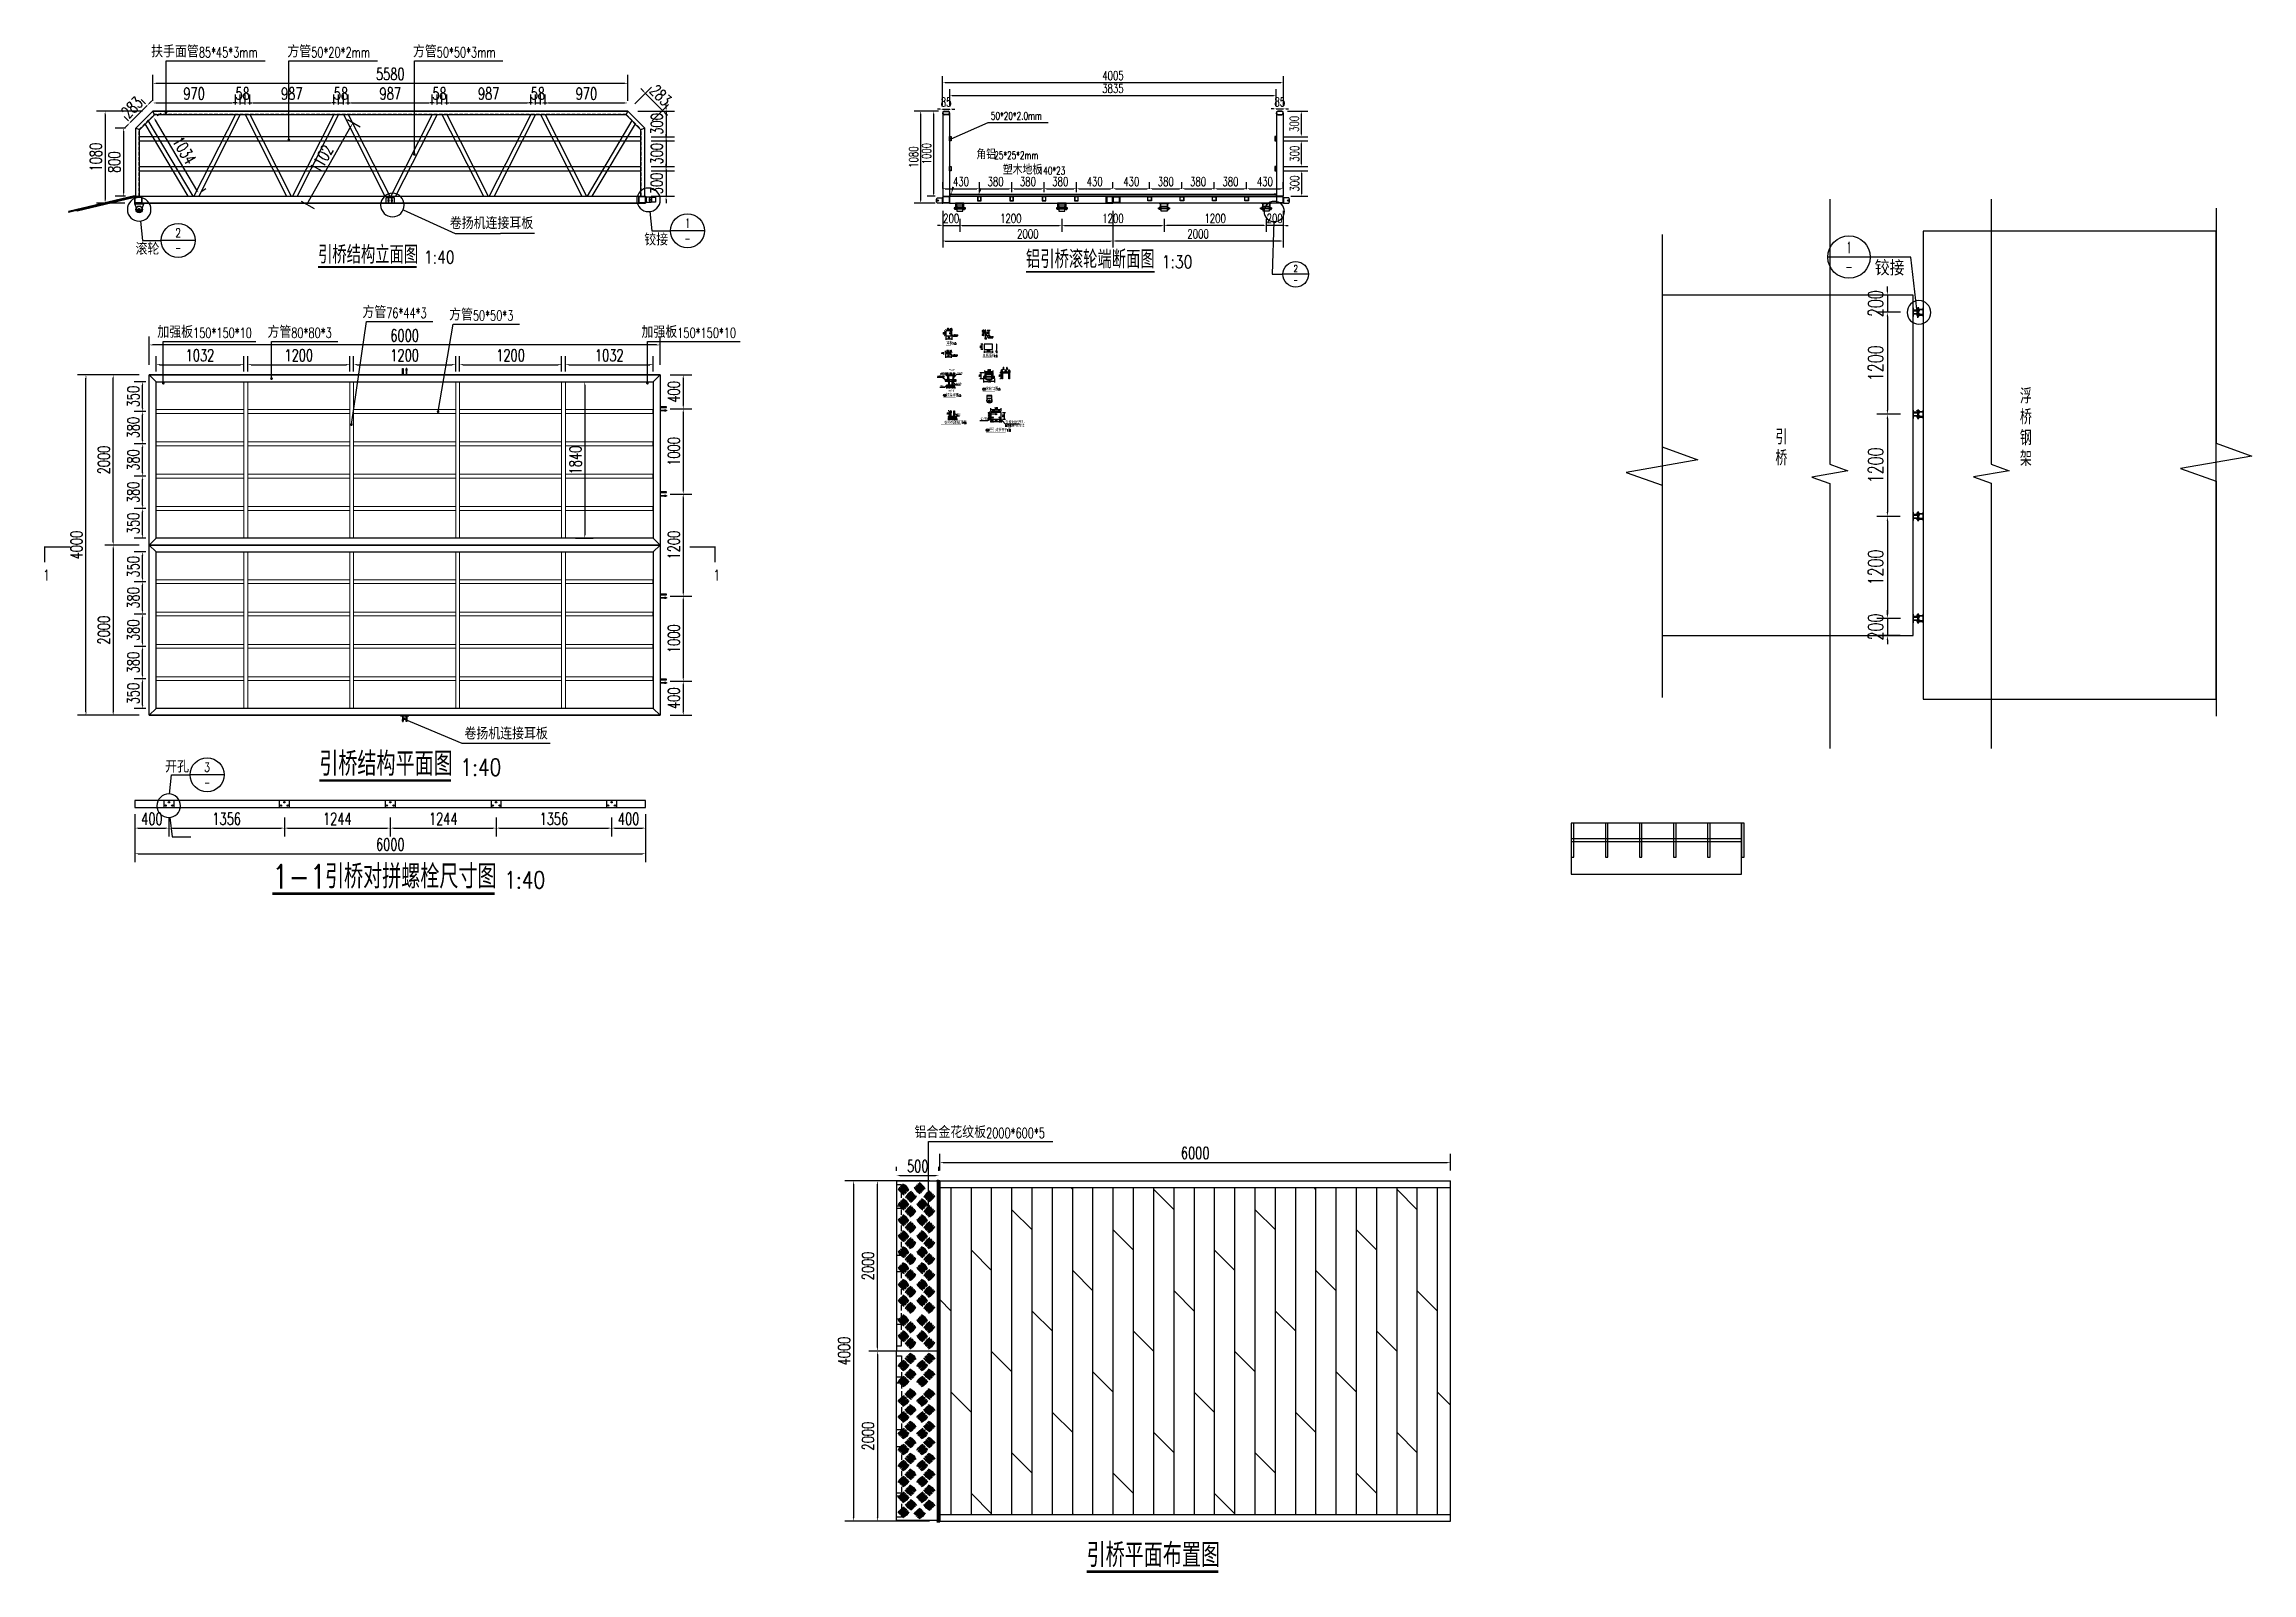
# Model space of a CAD drawing. Header units: millimetres. Extents: x -1471591 to 944464, y -468930 to 547002.
# Drawn here: x -609308 to -583372, y 145513 to 163476 of the extents above; entities that cross this region are included whole.
import ezdxf
from ezdxf.enums import TextEntityAlignment as Align

# ---------------------------------------------------------------- set-up
doc = ezdxf.new("R2010")
doc.units = ezdxf.units.MM
doc.header["$LTSCALE"] = 10
doc.header["$PDMODE"] = 35
for name, pattern in [('BLTA11-LD-L-4001_Plot Plan for Seawater Intake System_20140729$0$key plan$0${ Wide Dash }', [12, 4, -2, 4, -2]), ('CENTER2', [28.575, 19.05, -3.175, 3.175, -3.175]), ('DASHED2', [9.525, 6.35, -3.175])]:
    doc.linetypes.add(name, pattern=pattern)
for name, color, linetype in [('DIM_IDEN', 3, 'Continuous'), ('DIM_LEAD', 3, 'Continuous'), ('DIM_SYMB', 3, 'Continuous'), ('PUB_TEXT', 7, 'Continuous'), ('W-ALUMINUM_FRAME铝架', 30, 'Continuous'), ('W-STEEL_FRAME钢架', 3, 'Continuous'), ('W-WOOD_FLOOR木地板', 30, 'Continuous'), ('木地板', 32, 'Continuous')]:
    doc.layers.add(name, color=color, linetype=linetype)
doc.styles.add('_TCH_DIM', font='SIMPLEX.shx', dxfattribs={"bigfont": 'hztxt.shx'})
doc.styles.add('_TCH_LABEL', font='COMPLEX', dxfattribs={"bigfont": 'GBCBIG'})
doc.styles.get("Standard").update_dxf_attribs({"font": 'simplex.shx', "width": 0.8, "bigfont": 'hztxt.shx'})
doc.styles.add('STANDARD_T3', font='simplex.shx', dxfattribs={"width": 0.7, "bigfont": 'hztxt.shx'})
doc.dimstyles.new('W&&30', dxfattribs={"dimtxt": 105, "dimasz": 30, "dimexe": 75, "dimexo": 90, "dimgap": 30, "dimtad": 1, "dimdec": 0, "dimzin": 0, "dimdsep": 46, "dimtxsty": 'STANDARD_T3', "dimcen": 0.09, "dimclrd": 1, "dimclre": 1, "dimclrt": 7, "dimazin": 2, "dimtfac": 1, "dimtdec": 0, "dimtix": 1, "dimtmove": 2, "dimatfit": 3, "dimfxl": 0, "dimtolj": 1, "dimtzin": 0, "dimarcsym": 0})
doc.dimstyles.new('W&&40', dxfattribs={"dimtxt": 140, "dimasz": 40, "dimexe": 100, "dimexo": 120, "dimgap": 40, "dimtad": 1, "dimdec": 0, "dimzin": 0, "dimdsep": 46, "dimtxsty": 'STANDARD_T3', "dimcen": 0.09, "dimclrd": 1, "dimclre": 1, "dimclrt": 7, "dimazin": 2, "dimtfac": 1, "dimtdec": 0, "dimtix": 1, "dimtmove": 2, "dimatfit": 3, "dimfxl": 0, "dimtolj": 1, "dimtzin": 0, "dimarcsym": 0})
doc.dimstyles.new('W&&5', dxfattribs={"dimtxt": 17.5, "dimasz": 5, "dimexe": 12.5, "dimexo": 15, "dimgap": 5, "dimtad": 1, "dimdec": 0, "dimzin": 0, "dimdsep": 46, "dimtxsty": 'STANDARD_T3', "dimcen": 0.09, "dimclrd": 1, "dimclre": 1, "dimclrt": 7, "dimazin": 2, "dimtfac": 1, "dimtdec": 0, "dimtix": 1, "dimtmove": 2, "dimatfit": 3, "dimfxl": 0, "dimtolj": 1, "dimtzin": 0, "dimarcsym": 0})
doc.dimstyles.new('W&&50', dxfattribs={"dimtxt": 175, "dimasz": 50, "dimexe": 125, "dimexo": 150, "dimgap": 50, "dimtad": 1, "dimdec": 0, "dimzin": 0, "dimdsep": 46, "dimtxsty": 'STANDARD_T3', "dimcen": 0.09, "dimclrd": 1, "dimclre": 1, "dimclrt": 7, "dimazin": 2, "dimtfac": 1, "dimtdec": 0, "dimtix": 1, "dimtmove": 2, "dimatfit": 3, "dimfxl": 0, "dimtolj": 1, "dimtzin": 0, "dimarcsym": 0})

msp = doc.modelspace()

# ---------------------------------------------------------------- texts
at = {"layer": 'PUB_TEXT', "color": 7, "style": '_TCH_DIM'}
for s, height, p in [('扶手面管', 140, (-608051, 163320.8)), ('方管', 140, (-606451.1, 163320.8)), ('方管', 140, (-604975.9, 163320.8)), ('角铝', 105, (-598357, 162126.2)), ('塑木地板', 105, (-598045.4, 161945.2)), ('卷扬机连接耳板', 140, (-604542.7, 161303.7)), ('滚轮', 140, (-608234.3, 161000.1)), ('铰接', 140, (-602257.7, 161109.9)), ('铰接', 175, (-587802.6, 160758)), ('方管', 140, (-605569.6, 160258.3)), ('方管', 140, (-604551.3, 160227.8)), ('加强板', 140, (-607978.9, 160024.6)), ('方管', 140, (-606685, 160024.6)), ('加强板', 140, (-602290.5, 160024.6)), ('直径', 17.5, (-598660.6, 160050.3)), ('直径', 17.5, (-598248.4, 160030.1)), ('直径', 17.5, (-598665.9, 159814.7)), ('钢底板', 17.5, (-598776.4, 159602.8)), ('接浮桥', 17.5, (-598681.8, 159638.6)), ('钢耳板', 17.5, (-598586.2, 159602.5)), ('铝底板', 17.5, (-598781.7, 159447.7)), ('接引桥', 17.5, (-598681.8, 159394.1)), ('铝耳板', 17.5, (-598596.8, 159479.2)), ('耳板', 17.5, (-598591.4, 159116)), ('范围线', 28, (-598309, 159056.8)), ('引桥对拼开孔', 28, (-598018.3, 159022)), ('M14螺栓对接', 28, (-598018.3, 158979.7)), ('卷扬机连接耳板', 140, (-604370.8, 155306)), ('开孔', 140, (-607886.7, 154917.5)), ('铝合金花纹板', 140, (-599082.5, 150622.3))]:
    msp.add_text(s, height=height, dxfattribs=at).set_placement(p)
at = {"layer": 'PUB_TEXT', "color": 7, "width": 0.705882}
for s, height, style, p in [('85*45*3mm', 119, '_TCH_DIM', (-607491, 163320.8)), ('50*20*2mm', 119, '_TCH_DIM', (-606171.1, 163320.8)), ('50*50*3mm', 119, '_TCH_DIM', (-604695.9, 163320.8)), ('50*20*2.0mm', 89.25, '_TCH_DIM', (-598186.5, 162588.9)), ('25*25*2mm', 89.25, '_TCH_DIM', (-598147, 162126.2)), ('140*23', 89.25, '_TCH_DIM', (-597625.4, 161945.2)), ('76*44*3', 119, '_TCH_DIM', (-605289.6, 160258.3)), ('50*50*3', 119, '_TCH_DIM', (-604271.3, 160227.8)), ('150*150*10', 119, '_TCH_DIM', (-607558.9, 160024.6)), ('80*80*3', 119, '_TCH_DIM', (-606405, 160024.6)), ('150*150*10', 119, '_TCH_DIM', (-601870.5, 160024.6)), ('18mm', 14.88, '_TCH_DIM', (-598625.6, 160050.3)), ('18mm', 14.88, '_TCH_DIM', (-598213.4, 160030.1)), ('18mm', 14.88, '_TCH_DIM', (-598630.9, 159814.7)), ('M18*130', 14.88, '_TCH_DIM', (-598810.7, 159563.2)), ('1', 127.5, '_TCH_LABEL', (-609320, 157173.5)), ('1', 127.5, '_TCH_LABEL', (-601445.4, 157173.5)), ('2000*600*5', 119, '_TCH_DIM', (-598242.5, 150622.3))]:
    msp.add_text(s, height=height, dxfattribs=dict(at, style=style)).set_placement(p)
at = {"layer": 'PUB_TEXT', "color": 7, "style": '_TCH_LABEL'}
for s, height, p, p2 in [('1', 107.1, (-601772.9, 161319.8), (-601727, 161319.8)), ('2', 104.4, (-607769.2, 161207.3), (-607699.6, 161207.3)), ('1', 133.8, (-588133.8, 161020.4), (-588076.5, 161020.4)), ('2', 78.3, (-594631.2, 160799.4), (-594579, 160799.4)), ('3', 104.4, (-607428.6, 154927.6), (-607359, 154927.6))]:
    msp.add_text(s, height=height, dxfattribs=at).set_placement(p, p2, align=Align.FIT)
at = {"layer": 'PUB_TEXT', "color": 7, "style": '_TCH_LABEL', "width": 0.777778}
for height, p, p2 in [(104.4, (-607769.2, 161028.9), (-607699.6, 161028.9)), (104.4, (-601784.8, 161141.7), (-601715.2, 161141.7)), (130.5, (-588148.7, 160797.8), (-588061.6, 160797.8)), (78.3, (-594631.2, 160665.6), (-594579, 160665.6)), (104.4, (-607428.6, 154749.1), (-607359, 154749.1))]:
    msp.add_text('-', height=height, dxfattribs=at).set_placement(p, p2, align=Align.FIT)
at = {"layer": 'PUB_TEXT', "color": 7, "width": 0.8}
for s, height, p in [('引桥结构立面图', 210, (-606090.6, 160897.9)), ('铝引桥滚轮端断面图', 210, (-597774.1, 160843.5)), ('1:40', 150, (-604846.8, 160897.9)), ('1:30', 150, (-596178.4, 160843.5)), ('耳板', 35, (-598711.6, 159945.9)), ('1:5', 25, (-598638.8, 159945.9)), ('耳板底板', 35, (-598284.1, 159799.4)), ('1:5', 25, (-598155.3, 159799.4)), ('铰接详图', 35, (-598710.9, 159335.3)), ('1:5', 25, (-598584, 159335.3)), ('滚轮详图', 35, (-598249.1, 159408.9)), ('1:5', 25, (-598122.7, 159408.9)), ('卷扬机连接耳板', 35, (-598735.7, 159013.5)), ('1:5', 25, (-598521.8, 159013.5)), ('铝引对拼开孔图', 35, (-598210, 158925.7)), ('1:8', 25, (-598000, 158925.7)), ('引桥结构平面图', 280, (-606076.4, 154879.1)), ('1:40', 200, (-604418, 154879.1)), ('1-1', 280, (-606628, 153555.9)), ('引桥对拼螺栓尺寸图', 280, (-606009.3, 153555.9)), ('1:40', 200, (-603902.9, 153555.9)), ('引桥平面布置图', 280, (-597062.3, 145581.2))]:
    msp.add_text(s, height=height, dxfattribs=at).set_placement(p)
for s, height, p, p2 in [('1', 18.6, (-598730.1, 159340), (-598727.3, 159340)), ('2', 16.7, (-598271, 159414.6), (-598263.9, 159414.6)), ('3', 16.7, (-598231.9, 158931.4), (-598224.8, 158931.4))]:
    msp.add_text(s, height=height, dxfattribs=at).set_placement(p, p2, align=Align.FIT)
at = {"layer": 'PUB_TEXT', "width": 0.8}
for s, p in [('浮', (-586096.9, 159253.7)), ('桥', (-586096.9, 159008.7)), ('引', (-588969.7, 158772.2)), ('钢', (-586096.9, 158763.7)), ('桥', (-588969.7, 158527.2)), ('架', (-586096.9, 158518.7))]:
    msp.add_text(s, height=175, dxfattribs=at).set_placement(p)

# ---------------------------------------------------------------- blocks, each defined once
blk = doc.blocks.new('*U661')
for centre, start, end in [((175, 0), 164.0608, 195.9392), ((-175, 0), 344.0608, 15.9392)]:
    blk.add_arc(centre, 182, start, end)
blk = doc.blocks.new('*U662')
at = {"color": 0, "linetype": 'ByBlock', "lineweight": -2}
for p in [(0, 0), (20, 0), (40, 0), (60, 0), (80, 0)]:
    blk.add_blockref('*U661', p, dxfattribs=at)
blk = doc.blocks.new('*U665')
for centre, start, end in [((175, 0), 164.0608, 195.9392), ((-175, 0), 344.0608, 15.9392)]:
    blk.add_arc(centre, 182, start, end)
blk = doc.blocks.new('*U666')
at = {"color": 0, "linetype": 'ByBlock', "lineweight": -2}
for p in [(0, 0), (20, 0), (40, 0), (60, 0), (80, 0)]:
    blk.add_blockref('*U665', p, dxfattribs=at)
blk = doc.blocks.new('*U667')
for centre, start, end in [((175, 0), 164.0608, 195.9392), ((-175, 0), 344.0608, 15.9392)]:
    blk.add_arc(centre, 182, start, end)
blk = doc.blocks.new('*U668')
at = {"color": 0, "linetype": 'ByBlock', "lineweight": -2}
for p in [(0, 0), (20, 0), (40, 0), (60, 0), (80, 0)]:
    blk.add_blockref('*U667', p, dxfattribs=at)
blk = doc.blocks.new('*U663')
for centre, start, end in [((175, 0), 164.0608, 195.9392), ((-175, 0), 344.0608, 15.9392)]:
    blk.add_arc(centre, 182, start, end)
blk = doc.blocks.new('*U664')
at = {"color": 0, "linetype": 'ByBlock', "lineweight": -2}
for p in [(0, 0), (20, 0), (40, 0), (60, 0), (80, 0)]:
    blk.add_blockref('*U663', p, dxfattribs=at)
blk = doc.blocks.new('*D715')
at = {"layer": 'Defpoints', "color": 0, "transparency": 16777216}
for p in [(-599520, 150120), (-598786, 150120), (-598786, 148120)]:
    blk.add_point(p, dxfattribs=at)
at = {"layer": 'W-STEEL_FRAME钢架', "color": 1, "lineweight": -2, "transparency": 16777216}
for p, q in [((-598906, 150120), (-599620, 150120)), ((-599520, 148160), (-599520, 150080)), ((-598906, 148120), (-599620, 148120))]:
    blk.add_line(p, q, dxfattribs=at)
at = {"layer": 'W-STEEL_FRAME钢架', "color": 1, "transparency": 16777216}
for points in [[(-599526, 150080), (-599513, 150080), (-599520, 150120)], [(-599526, 148160), (-599513, 148160), (-599520, 148120)]]:
    blk.add_solid(points, dxfattribs=at)
at = {"layer": 'W-STEEL_FRAME钢架', "color": 7, "transparency": 16777216, "insert": (-599630, 149120), "char_height": 140, "attachment_point": 5, "rotation": 90, "style": 'STANDARD_T3'}
blk.add_mtext('\\A1;2000', dxfattribs=at)
blk = doc.blocks.new('*U670')
at = {"color": 8, "linetype": 'Continuous'}
for p, q in [((-1, 2), (-3, 1)), ((0, 2), (0, -2)), ((-1, -2), (-3, -1))]:
    blk.add_line(p, q, dxfattribs=at)
at = {"color": 7, "linetype": 'Continuous'}
for p, q in [((24, 2), (0, 2)), ((0, 0), (26, 0)), ((24, 2), (24, 0)), ((26, -2), (26, 0)), ((0, -2), (26, -2))]:
    blk.add_line(p, q, dxfattribs=at)
for centre, radius, start, end in [((-4, 0), 3.7, 41.3178, 318.6822), ((-4, 0), 1.85, 41.3178, 318.6822), ((0, 4), 3.59, 221.3178, 270), ((0, -4), 3.59, 90, 138.6822), ((0, 4), 1.74, 221.3178, 270), ((0, -4), 1.74, 90, 138.6822)]:
    blk.add_arc(centre, radius, start, end, dxfattribs=at)
blk = doc.blocks.new('*D765')
at = {"layer": 'Defpoints', "color": 0, "transparency": 16777216}
for p in [(-598796, 150183), (-599296, 150117), (-598796, 150117)]:
    blk.add_point(p, dxfattribs=at)
at = {"layer": 'W-STEEL_FRAME钢架', "color": 1, "lineweight": -2, "transparency": 16777216}
for p, q in [((-599296, 150237), (-599296, 150283)), ((-599256, 150183), (-598836, 150183)), ((-598796, 150237), (-598796, 150283))]:
    blk.add_line(p, q, dxfattribs=at)
at = {"layer": 'W-STEEL_FRAME钢架', "color": 1, "transparency": 16777216}
for points in [[(-599256, 150190), (-599256, 150177), (-599296, 150183)], [(-598836, 150190), (-598836, 150177), (-598796, 150183)]]:
    blk.add_solid(points, dxfattribs=at)
at = {"layer": 'W-STEEL_FRAME钢架', "color": 7, "transparency": 16777216, "insert": (-599046, 150293), "char_height": 140, "attachment_point": 5, "style": 'STANDARD_T3'}
blk.add_mtext('\\A1;500', dxfattribs=at)
blk = doc.blocks.new('*U671')
at = {"color": 8, "linetype": 'Continuous'}
for p, q in [((-1, 2), (-3, 1)), ((0, 2), (0, -2)), ((-1, -2), (-3, -1))]:
    blk.add_line(p, q, dxfattribs=at)
at = {"color": 7, "linetype": 'Continuous'}
for p, q in [((24, 2), (0, 2)), ((0, 0), (26, 0)), ((24, 2), (24, 0)), ((26, -2), (26, 0)), ((0, -2), (26, -2))]:
    blk.add_line(p, q, dxfattribs=at)
for centre, radius, start, end in [((-4, 0), 3.7, 41.3178, 318.6822), ((-4, 0), 1.85, 41.3178, 318.6822), ((0, 4), 3.59, 221.3178, 270), ((0, -4), 3.59, 90, 138.6822), ((0, 4), 1.74, 221.3178, 270), ((0, -4), 1.74, 90, 138.6822)]:
    blk.add_arc(centre, radius, start, end, dxfattribs=at)
blk = doc.blocks.new('*D766')
at = {"layer": 'Defpoints', "color": 0, "transparency": 16777216}
for p in [(-592786, 150337), (-598786, 150120), (-592786, 150120)]:
    blk.add_point(p, dxfattribs=at)
at = {"layer": 'W-STEEL_FRAME钢架', "color": 1, "lineweight": -2, "transparency": 16777216}
for p, q in [((-598786, 150240), (-598786, 150437)), ((-592786, 150240), (-592786, 150437)), ((-598746, 150337), (-592826, 150337))]:
    blk.add_line(p, q, dxfattribs=at)
at = {"layer": 'W-STEEL_FRAME钢架', "color": 1, "transparency": 16777216}
for points in [[(-598746, 150343), (-598746, 150330), (-598786, 150337)], [(-592826, 150343), (-592826, 150330), (-592786, 150337)]]:
    blk.add_solid(points, dxfattribs=at)
at = {"layer": 'W-STEEL_FRAME钢架', "color": 7, "transparency": 16777216, "insert": (-595786, 150447), "char_height": 140, "attachment_point": 5, "style": 'STANDARD_T3'}
blk.add_mtext('\\A1;6000', dxfattribs=at)
blk = doc.blocks.new('*D767')
at = {"layer": 'Defpoints', "color": 0, "transparency": 16777216}
for p in [(-608497, 159590), (-608073, 159590), (-608073, 157590)]:
    blk.add_point(p, dxfattribs=at)
at = {"layer": 'W-STEEL_FRAME钢架', "color": 1, "lineweight": -2, "transparency": 16777216}
for p, q in [((-608193, 159590), (-608597, 159590)), ((-608497, 157630), (-608497, 159550)), ((-608193, 157590), (-608597, 157590))]:
    blk.add_line(p, q, dxfattribs=at)
at = {"layer": 'W-STEEL_FRAME钢架', "color": 1, "transparency": 16777216}
for points in [[(-608504, 159550), (-608490, 159550), (-608497, 159590)], [(-608504, 157630), (-608490, 157630), (-608497, 157590)]]:
    blk.add_solid(points, dxfattribs=at)
at = {"layer": 'W-STEEL_FRAME钢架', "color": 7, "transparency": 16777216, "insert": (-608607, 158590), "char_height": 140, "attachment_point": 5, "rotation": 90, "style": 'STANDARD_T3'}
blk.add_mtext('\\A1;2000', dxfattribs=at)
blk = doc.blocks.new('滚轮支架 -left')
for p, q in [((-50, 10), (-22, 81)), ((50, 10), (22, 81))]:
    blk.add_line(p, q)
at = {"color": 3, "linetype": 'CENTER2'}
for p, q in [((-15, 70), (15, 70)), ((0, 85), (0, 55))]:
    blk.add_line(p, q, dxfattribs=at)
blk.add_lwpolyline([(-50, 10), (50, 10), (50, -5), (-50, -5)], close=True)
blk.add_circle((0, 70), 11)
blk.add_arc((0, 70), 25, 26.1956, 153.8044)
blk = doc.blocks.new('滚轮')
for radius in [40, 37, 9, 8]:
    blk.add_circle((0, 0), radius)
blk = doc.blocks.new('*D768')
at = {"layer": 'Defpoints', "color": 0, "transparency": 16777216}
for p in [(-608374, 162489), (-608232, 162489), (-608232, 161689)]:
    blk.add_point(p, dxfattribs=at)
at = {"layer": 'W-STEEL_FRAME钢架', "color": 1, "lineweight": -2, "transparency": 16777216}
for p, q in [((-608352, 162489), (-608474, 162489)), ((-608374, 161729), (-608374, 162449)), ((-608352, 161689), (-608474, 161689))]:
    blk.add_line(p, q, dxfattribs=at)
at = {"layer": 'W-STEEL_FRAME钢架', "color": 1, "transparency": 16777216}
for points in [[(-608381, 162449), (-608367, 162449), (-608374, 162489)], [(-608381, 161729), (-608367, 161729), (-608374, 161689)]]:
    blk.add_solid(points, dxfattribs=at)
at = {"layer": 'W-STEEL_FRAME钢架', "color": 7, "transparency": 16777216, "insert": (-608484, 162089), "char_height": 140, "attachment_point": 5, "rotation": 90, "style": 'STANDARD_T3'}
blk.add_mtext('\\A1;800', dxfattribs=at)
blk = doc.blocks.new('*D769')
at = {"layer": 'Defpoints', "color": 0, "transparency": 16777216}
for p in [(-608098, 162755), (-608032, 162689), (-608232, 162489)]:
    blk.add_point(p, dxfattribs=at)
at = {"layer": 'W-STEEL_FRAME钢架', "color": 1, "lineweight": -2, "transparency": 16777216}
for p, q in [((-608317, 162574), (-608369, 162626)), ((-608298, 162555), (-608098, 162755)), ((-608117, 162774), (-608169, 162826)), ((-608070, 162783), (-608042, 162812)), ((-608326, 162527), (-608355, 162498))]:
    blk.add_line(p, q, dxfattribs=at)
at = {"layer": 'W-STEEL_FRAME钢架', "color": 1, "transparency": 16777216}
for points in [[(-608075, 162788), (-608065, 162779), (-608098, 162755)], [(-608331, 162531), (-608322, 162522), (-608298, 162555)]]:
    blk.add_solid(points, dxfattribs=at)
at = {"layer": 'W-STEEL_FRAME钢架', "color": 7, "transparency": 16777216, "insert": (-608276, 162733), "char_height": 140, "attachment_point": 5, "rotation": 45, "style": 'STANDARD_T3'}
blk.add_mtext('\\A1;283', dxfattribs=at)
blk = doc.blocks.new('*D770')
at = {"layer": 'Defpoints', "color": 0, "transparency": 16777216}
for p in [(-602244, 162898), (-602452, 162689), (-602252, 162489)]:
    blk.add_point(p, dxfattribs=at)
at = {"layer": 'W-STEEL_FRAME钢架', "color": 1, "lineweight": -2, "transparency": 16777216}
for p, q in [((-602367, 162774), (-602173, 162969)), ((-602272, 162926), (-602300, 162954)), ((-602044, 162698), (-602244, 162898)), ((-602167, 162574), (-601973, 162769)), ((-602015, 162670), (-601987, 162641))]:
    blk.add_line(p, q, dxfattribs=at)
at = {"layer": 'W-STEEL_FRAME钢架', "color": 1, "transparency": 16777216}
for points in [[(-602267, 162931), (-602277, 162921), (-602244, 162898)], [(-602011, 162674), (-602020, 162665), (-602044, 162698)]]:
    blk.add_solid(points, dxfattribs=at)
at = {"layer": 'W-STEEL_FRAME钢架', "color": 7, "transparency": 16777216, "insert": (-602066, 162876), "char_height": 140, "attachment_point": 5, "rotation": 315, "style": 'STANDARD_T3'}
blk.add_mtext('\\A1;283', dxfattribs=at)
blk = doc.blocks.new('*D716')
at = {"layer": 'Defpoints', "color": 0, "transparency": 16777216}
for p in [(-602452, 163016), (-608032, 162689), (-602452, 162689)]:
    blk.add_point(p, dxfattribs=at)
at = {"layer": 'W-STEEL_FRAME钢架', "color": 1, "lineweight": -2, "transparency": 16777216}
for p, q in [((-608032, 162809), (-608032, 163116)), ((-607992, 163016), (-602492, 163016)), ((-602452, 162809), (-602452, 163116))]:
    blk.add_line(p, q, dxfattribs=at)
at = {"layer": 'W-STEEL_FRAME钢架', "color": 1, "transparency": 16777216}
for points in [[(-607992, 163023), (-607992, 163010), (-608032, 163016)], [(-602492, 163023), (-602492, 163010), (-602452, 163016)]]:
    blk.add_solid(points, dxfattribs=at)
at = {"layer": 'W-STEEL_FRAME钢架', "color": 7, "transparency": 16777216, "insert": (-605242, 163126), "char_height": 140, "attachment_point": 5, "style": 'STANDARD_T3'}
blk.add_mtext('\\A1;5580', dxfattribs=at)
blk = doc.blocks.new('*D771')
at = {"layer": 'Defpoints', "color": 0, "transparency": 16777216}
for p in [(-608032, 162689), (-608592, 161609), (-608242, 161609)]:
    blk.add_point(p, dxfattribs=at)
at = {"layer": 'W-STEEL_FRAME钢架', "color": 1, "lineweight": -2, "transparency": 16777216}
for p, q in [((-608152, 162689), (-608692, 162689)), ((-608592, 162649), (-608592, 161649)), ((-608362, 161609), (-608692, 161609))]:
    blk.add_line(p, q, dxfattribs=at)
at = {"layer": 'W-STEEL_FRAME钢架', "color": 1, "transparency": 16777216}
for points in [[(-608598, 162649), (-608585, 162649), (-608592, 162689)], [(-608598, 161649), (-608585, 161649), (-608592, 161609)]]:
    blk.add_solid(points, dxfattribs=at)
at = {"layer": 'W-STEEL_FRAME钢架', "color": 7, "transparency": 16777216, "insert": (-608702, 162149), "char_height": 140, "attachment_point": 5, "rotation": 90, "style": 'STANDARD_T3'}
blk.add_mtext('\\A1;1080', dxfattribs=at)
blk = doc.blocks.new('*D772')
at = {"layer": 'Defpoints', "color": 0, "transparency": 16777216}
for p in [(-608032, 162689), (-607062, 162785), (-607062, 162648)]:
    blk.add_point(p, dxfattribs=at)
at = {"layer": 'W-STEEL_FRAME钢架', "color": 1, "lineweight": -2, "transparency": 16777216}
for p, q in [((-608032, 162809), (-608032, 162885)), ((-607062, 162768), (-607062, 162885)), ((-607992, 162785), (-607102, 162785))]:
    blk.add_line(p, q, dxfattribs=at)
at = {"layer": 'W-STEEL_FRAME钢架', "color": 1, "transparency": 16777216}
for points in [[(-607992, 162792), (-607992, 162779), (-608032, 162785)], [(-607102, 162792), (-607102, 162779), (-607062, 162785)]]:
    blk.add_solid(points, dxfattribs=at)
at = {"layer": 'W-STEEL_FRAME钢架', "color": 7, "transparency": 16777216, "insert": (-607547, 162895), "char_height": 140, "attachment_point": 5, "style": 'STANDARD_T3'}
blk.add_mtext('\\A1;970', dxfattribs=at)
blk = doc.blocks.new('*D717')
at = {"layer": 'Defpoints', "color": 0, "transparency": 16777216}
for p in [(-607006, 162648), (-606948, 162785), (-606948, 162648)]:
    blk.add_point(p, dxfattribs=at)
at = {"layer": 'W-STEEL_FRAME钢架', "color": 1, "lineweight": -2, "transparency": 16777216}
for p, q in [((-607006, 162768), (-607006, 162885)), ((-606948, 162768), (-606948, 162885)), ((-607046, 162785), (-607086, 162785)), ((-607006, 162785), (-606948, 162785)), ((-606908, 162785), (-606868, 162785))]:
    blk.add_line(p, q, dxfattribs=at)
at = {"layer": 'W-STEEL_FRAME钢架', "color": 1, "transparency": 16777216}
for points in [[(-607046, 162792), (-607046, 162779), (-607006, 162785)], [(-606908, 162792), (-606908, 162779), (-606948, 162785)]]:
    blk.add_solid(points, dxfattribs=at)
at = {"layer": 'W-STEEL_FRAME钢架', "color": 7, "transparency": 16777216, "insert": (-606977, 162895), "char_height": 140, "attachment_point": 5, "style": 'STANDARD_T3'}
blk.add_mtext('\\A1;58', dxfattribs=at)
blk = doc.blocks.new('*D773')
at = {"layer": 'Defpoints', "color": 0, "transparency": 16777216}
for p in [(-606892, 162648), (-605905, 162785), (-605905, 162648)]:
    blk.add_point(p, dxfattribs=at)
at = {"layer": 'W-STEEL_FRAME钢架', "color": 1, "lineweight": -2, "transparency": 16777216}
for p, q in [((-606892, 162768), (-606892, 162885)), ((-605905, 162768), (-605905, 162885)), ((-606852, 162785), (-605945, 162785))]:
    blk.add_line(p, q, dxfattribs=at)
at = {"layer": 'W-STEEL_FRAME钢架', "color": 1, "transparency": 16777216}
for points in [[(-606852, 162792), (-606852, 162779), (-606892, 162785)], [(-605945, 162792), (-605945, 162779), (-605905, 162785)]]:
    blk.add_solid(points, dxfattribs=at)
at = {"layer": 'W-STEEL_FRAME钢架', "color": 7, "transparency": 16777216, "insert": (-606399, 162895), "char_height": 140, "attachment_point": 5, "style": 'STANDARD_T3'}
blk.add_mtext('\\A1;987', dxfattribs=at)
blk = doc.blocks.new('*D718')
at = {"layer": 'Defpoints', "color": 0, "transparency": 16777216}
for p in [(-605849, 162648), (-605792, 162785), (-605792, 162648)]:
    blk.add_point(p, dxfattribs=at)
at = {"layer": 'W-STEEL_FRAME钢架', "color": 1, "lineweight": -2, "transparency": 16777216}
for p, q in [((-605849, 162768), (-605849, 162885)), ((-605792, 162768), (-605792, 162885)), ((-605889, 162785), (-605929, 162785)), ((-605849, 162785), (-605792, 162785)), ((-605752, 162785), (-605712, 162785))]:
    blk.add_line(p, q, dxfattribs=at)
at = {"layer": 'W-STEEL_FRAME钢架', "color": 1, "transparency": 16777216}
for points in [[(-605889, 162792), (-605889, 162779), (-605849, 162785)], [(-605752, 162792), (-605752, 162779), (-605792, 162785)]]:
    blk.add_solid(points, dxfattribs=at)
at = {"layer": 'W-STEEL_FRAME钢架', "color": 7, "transparency": 16777216, "insert": (-605821, 162895), "char_height": 140, "attachment_point": 5, "style": 'STANDARD_T3'}
blk.add_mtext('\\A1;58', dxfattribs=at)
blk = doc.blocks.new('*D774')
at = {"layer": 'Defpoints', "color": 0, "transparency": 16777216}
for p in [(-605736, 162648), (-604749, 162785), (-604749, 162648)]:
    blk.add_point(p, dxfattribs=at)
at = {"layer": 'W-STEEL_FRAME钢架', "color": 1, "lineweight": -2, "transparency": 16777216}
for p, q in [((-605736, 162768), (-605736, 162885)), ((-604749, 162768), (-604749, 162885)), ((-605696, 162785), (-604789, 162785))]:
    blk.add_line(p, q, dxfattribs=at)
at = {"layer": 'W-STEEL_FRAME钢架', "color": 1, "transparency": 16777216}
for points in [[(-605696, 162792), (-605696, 162779), (-605736, 162785)], [(-604789, 162792), (-604789, 162779), (-604749, 162785)]]:
    blk.add_solid(points, dxfattribs=at)
at = {"layer": 'W-STEEL_FRAME钢架', "color": 7, "transparency": 16777216, "insert": (-605242, 162895), "char_height": 140, "attachment_point": 5, "style": 'STANDARD_T3'}
blk.add_mtext('\\A1;987', dxfattribs=at)
blk = doc.blocks.new('*D719')
at = {"layer": 'Defpoints', "color": 0, "transparency": 16777216}
for p in [(-604693, 162648), (-604635, 162785), (-604635, 162648)]:
    blk.add_point(p, dxfattribs=at)
at = {"layer": 'W-STEEL_FRAME钢架', "color": 1, "lineweight": -2, "transparency": 16777216}
for p, q in [((-604693, 162768), (-604693, 162885)), ((-604635, 162768), (-604635, 162885)), ((-604733, 162785), (-604773, 162785)), ((-604693, 162785), (-604635, 162785)), ((-604595, 162785), (-604555, 162785))]:
    blk.add_line(p, q, dxfattribs=at)
at = {"layer": 'W-STEEL_FRAME钢架', "color": 1, "transparency": 16777216}
for points in [[(-604733, 162792), (-604733, 162779), (-604693, 162785)], [(-604595, 162792), (-604595, 162779), (-604635, 162785)]]:
    blk.add_solid(points, dxfattribs=at)
at = {"layer": 'W-STEEL_FRAME钢架', "color": 7, "transparency": 16777216, "insert": (-604664, 162895), "char_height": 140, "attachment_point": 5, "style": 'STANDARD_T3'}
blk.add_mtext('\\A1;58', dxfattribs=at)
blk = doc.blocks.new('*D775')
at = {"layer": 'Defpoints', "color": 0, "transparency": 16777216}
for p in [(-604579, 162648), (-603592, 162785), (-603592, 162648)]:
    blk.add_point(p, dxfattribs=at)
at = {"layer": 'W-STEEL_FRAME钢架', "color": 1, "lineweight": -2, "transparency": 16777216}
for p, q in [((-604579, 162768), (-604579, 162885)), ((-603592, 162768), (-603592, 162885)), ((-604539, 162785), (-603632, 162785))]:
    blk.add_line(p, q, dxfattribs=at)
at = {"layer": 'W-STEEL_FRAME钢架', "color": 1, "transparency": 16777216}
for points in [[(-604539, 162792), (-604539, 162779), (-604579, 162785)], [(-603632, 162792), (-603632, 162779), (-603592, 162785)]]:
    blk.add_solid(points, dxfattribs=at)
at = {"layer": 'W-STEEL_FRAME钢架', "color": 7, "transparency": 16777216, "insert": (-604086, 162895), "char_height": 140, "attachment_point": 5, "style": 'STANDARD_T3'}
blk.add_mtext('\\A1;987', dxfattribs=at)
blk = doc.blocks.new('*D720')
at = {"layer": 'Defpoints', "color": 0, "transparency": 16777216}
for p in [(-603536, 162648), (-603479, 162785), (-603479, 162648)]:
    blk.add_point(p, dxfattribs=at)
at = {"layer": 'W-STEEL_FRAME钢架', "color": 1, "lineweight": -2, "transparency": 16777216}
for p, q in [((-603536, 162768), (-603536, 162885)), ((-603479, 162768), (-603479, 162885)), ((-603576, 162785), (-603616, 162785)), ((-603536, 162785), (-603479, 162785)), ((-603439, 162785), (-603399, 162785))]:
    blk.add_line(p, q, dxfattribs=at)
at = {"layer": 'W-STEEL_FRAME钢架', "color": 1, "transparency": 16777216}
for points in [[(-603576, 162792), (-603576, 162779), (-603536, 162785)], [(-603439, 162792), (-603439, 162779), (-603479, 162785)]]:
    blk.add_solid(points, dxfattribs=at)
at = {"layer": 'W-STEEL_FRAME钢架', "color": 7, "transparency": 16777216, "insert": (-603508, 162895), "char_height": 140, "attachment_point": 5, "style": 'STANDARD_T3'}
blk.add_mtext('\\A1;58', dxfattribs=at)
blk = doc.blocks.new('*D776')
at = {"layer": 'Defpoints', "color": 0, "transparency": 16777216}
for p in [(-603423, 162648), (-602452, 162785), (-602452, 162689)]:
    blk.add_point(p, dxfattribs=at)
at = {"layer": 'W-STEEL_FRAME钢架', "color": 1, "lineweight": -2, "transparency": 16777216}
for p, q in [((-603423, 162768), (-603423, 162885)), ((-602452, 162809), (-602452, 162885)), ((-603383, 162785), (-602492, 162785))]:
    blk.add_line(p, q, dxfattribs=at)
at = {"layer": 'W-STEEL_FRAME钢架', "color": 1, "transparency": 16777216}
for points in [[(-603383, 162792), (-603383, 162779), (-603423, 162785)], [(-602492, 162792), (-602492, 162779), (-602452, 162785)]]:
    blk.add_solid(points, dxfattribs=at)
at = {"layer": 'W-STEEL_FRAME钢架', "color": 7, "transparency": 16777216, "insert": (-602938, 162895), "char_height": 140, "attachment_point": 5, "style": 'STANDARD_T3'}
blk.add_mtext('\\A1;970', dxfattribs=at)
blk = doc.blocks.new('*D721')
at = {"layer": 'Defpoints', "color": 0, "transparency": 16777216}
for p in [(-602452, 162689), (-602297, 162389), (-602001, 162389)]:
    blk.add_point(p, dxfattribs=at)
at = {"layer": 'W-STEEL_FRAME钢架', "color": 1, "lineweight": -2, "transparency": 16777216}
for p, q in [((-602332, 162689), (-601901, 162689)), ((-602001, 162729), (-602001, 162769)), ((-602001, 162689), (-602001, 162389)), ((-602177, 162389), (-601901, 162389)), ((-602001, 162349), (-602001, 162309))]:
    blk.add_line(p, q, dxfattribs=at)
at = {"layer": 'W-STEEL_FRAME钢架', "color": 1, "transparency": 16777216}
for points in [[(-602008, 162729), (-601995, 162729), (-602001, 162689)], [(-602008, 162349), (-601995, 162349), (-602001, 162389)]]:
    blk.add_solid(points, dxfattribs=at)
at = {"layer": 'W-STEEL_FRAME钢架', "color": 7, "transparency": 16777216, "insert": (-602111, 162539), "char_height": 140, "attachment_point": 5, "rotation": 90, "style": 'STANDARD_T3'}
blk.add_mtext('\\A1;300', dxfattribs=at)
blk = doc.blocks.new('*D722')
at = {"layer": 'Defpoints', "color": 0, "transparency": 16777216}
for p in [(-602297, 162339), (-602297, 162039), (-602001, 162039)]:
    blk.add_point(p, dxfattribs=at)
at = {"layer": 'W-STEEL_FRAME钢架', "color": 1, "lineweight": -2, "transparency": 16777216}
for p, q in [((-602001, 162379), (-602001, 162419)), ((-602177, 162339), (-601901, 162339)), ((-602001, 162339), (-602001, 162039)), ((-602177, 162039), (-601901, 162039)), ((-602001, 161999), (-602001, 161959))]:
    blk.add_line(p, q, dxfattribs=at)
at = {"layer": 'W-STEEL_FRAME钢架', "color": 1, "transparency": 16777216}
for points in [[(-602008, 162379), (-601995, 162379), (-602001, 162339)], [(-602008, 161999), (-601995, 161999), (-602001, 162039)]]:
    blk.add_solid(points, dxfattribs=at)
at = {"layer": 'W-STEEL_FRAME钢架', "color": 7, "transparency": 16777216, "insert": (-602111, 162189), "char_height": 140, "attachment_point": 5, "rotation": 90, "style": 'STANDARD_T3'}
blk.add_mtext('\\A1;300', dxfattribs=at)
blk = doc.blocks.new('*D723')
at = {"layer": 'Defpoints', "color": 0, "transparency": 16777216}
for p in [(-602297, 161989), (-602297, 161689), (-602002, 161689)]:
    blk.add_point(p, dxfattribs=at)
at = {"layer": 'W-STEEL_FRAME钢架', "color": 1, "lineweight": -2, "transparency": 16777216}
for p, q in [((-602177, 161989), (-601902, 161989)), ((-602002, 162029), (-602002, 162069)), ((-602002, 161989), (-602002, 161689)), ((-602177, 161689), (-601902, 161689)), ((-602002, 161649), (-602002, 161609))]:
    blk.add_line(p, q, dxfattribs=at)
at = {"layer": 'W-STEEL_FRAME钢架', "color": 1, "transparency": 16777216}
for points in [[(-602009, 162029), (-601996, 162029), (-602002, 161989)], [(-602009, 161649), (-601996, 161649), (-602002, 161689)]]:
    blk.add_solid(points, dxfattribs=at)
at = {"layer": 'W-STEEL_FRAME钢架', "color": 7, "transparency": 16777216, "insert": (-602112, 161839), "char_height": 140, "attachment_point": 5, "rotation": 90, "style": 'STANDARD_T3'}
blk.add_mtext('\\A1;300', dxfattribs=at)
blk = doc.blocks.new('*D777')
at = {"layer": 'Defpoints', "color": 0, "transparency": 16777216}
for p in [(-608086, 162578), (-608021, 162616), (-607558, 161689)]:
    blk.add_point(p, dxfattribs=at)
at = {"layer": 'W-STEEL_FRAME钢架', "color": 1, "lineweight": -2, "transparency": 16777216}
for p, q in [((-607982, 162639), (-607935, 162667)), ((-607514, 161762), (-608001, 162582)), ((-607455, 161750), (-607407, 161779))]:
    blk.add_line(p, q, dxfattribs=at)
at = {"layer": 'W-STEEL_FRAME钢架', "color": 1, "transparency": 16777216}
for points in [[(-607995, 162585), (-608006, 162578), (-608021, 162616)], [(-607508, 161765), (-607519, 161759), (-607493, 161728)]]:
    blk.add_solid(points, dxfattribs=at)
at = {"layer": 'W-STEEL_FRAME钢架', "color": 7, "transparency": 16777216, "insert": (-607663, 162228), "char_height": 140, "attachment_point": 5, "rotation": 300.7035, "style": 'STANDARD_T3'}
blk.add_mtext('\\A1;1034', dxfattribs=at)
blk = doc.blocks.new('*D724')
at = {"layer": 'Defpoints', "color": 0, "transparency": 16777216}
for p in [(-605849, 162648), (-605681, 162553), (-606392, 161689)]:
    blk.add_point(p, dxfattribs=at)
at = {"layer": 'W-STEEL_FRAME钢架', "color": 1, "lineweight": -2, "transparency": 16777216}
for p, q in [((-606204, 161629), (-605700, 162518)), ((-605745, 162589), (-605594, 162503)), ((-606288, 161630), (-606137, 161544))]:
    blk.add_line(p, q, dxfattribs=at)
at = {"layer": 'W-STEEL_FRAME钢架', "color": 1, "transparency": 16777216}
for points in [[(-605706, 162521), (-605695, 162515), (-605681, 162553)], [(-606210, 161632), (-606198, 161625), (-606224, 161594)]]:
    blk.add_solid(points, dxfattribs=at)
at = {"layer": 'W-STEEL_FRAME钢架', "color": 7, "transparency": 16777216, "insert": (-606048, 162127), "char_height": 140, "attachment_point": 5, "rotation": 60.4817, "style": 'STANDARD_T3'}
blk.add_mtext('\\A1;1102', dxfattribs=at)
blk = doc.blocks.new('*D778')
at = {"layer": 'Defpoints', "color": 0, "transparency": 16777216}
for p in [(-608073, 159942), (-608073, 159590), (-602073, 159590)]:
    blk.add_point(p, dxfattribs=at)
at = {"layer": 'W-STEEL_FRAME钢架', "color": 1, "lineweight": -2, "transparency": 16777216}
for p, q in [((-608073, 159710), (-608073, 160042)), ((-602073, 159710), (-602073, 160042)), ((-602113, 159942), (-608033, 159942))]:
    blk.add_line(p, q, dxfattribs=at)
at = {"layer": 'W-STEEL_FRAME钢架', "color": 1, "transparency": 16777216}
for points in [[(-608033, 159948), (-608033, 159935), (-608073, 159942)], [(-602113, 159948), (-602113, 159935), (-602073, 159942)]]:
    blk.add_solid(points, dxfattribs=at)
at = {"layer": 'W-STEEL_FRAME钢架', "color": 7, "transparency": 16777216, "insert": (-605073, 160052), "char_height": 140, "attachment_point": 5, "style": 'STANDARD_T3'}
blk.add_mtext('\\A1;6000', dxfattribs=at)
blk = doc.blocks.new('*D779')
at = {"layer": 'Defpoints', "color": 0, "transparency": 16777216}
for p in [(-594832, 162339), (-594536, 162339), (-594832, 162039)]:
    blk.add_point(p, dxfattribs=at)
at = {"layer": 'W-STEEL_FRAME钢架', "color": 1, "lineweight": -2, "transparency": 16777216}
for p, q in [((-594742, 162339), (-594461, 162339)), ((-594536, 162069), (-594536, 162309)), ((-594742, 162039), (-594461, 162039))]:
    blk.add_line(p, q, dxfattribs=at)
at = {"layer": 'W-STEEL_FRAME钢架', "color": 1, "transparency": 16777216}
for points in [[(-594541, 162309), (-594531, 162309), (-594536, 162339)], [(-594541, 162069), (-594531, 162069), (-594536, 162039)]]:
    blk.add_solid(points, dxfattribs=at)
at = {"layer": 'W-STEEL_FRAME钢架', "color": 7, "transparency": 16777216, "insert": (-594618, 162189), "char_height": 105, "attachment_point": 5, "rotation": 90, "style": 'STANDARD_T3'}
blk.add_mtext('\\A1;300', dxfattribs=at)
blk = doc.blocks.new('*D780')
at = {"layer": 'Defpoints', "color": 0, "transparency": 16777216}
for p in [(-594792, 162689), (-594538, 162689), (-594832, 162389)]:
    blk.add_point(p, dxfattribs=at)
at = {"layer": 'W-STEEL_FRAME钢架', "color": 1, "lineweight": -2, "transparency": 16777216}
for p, q in [((-594702, 162689), (-594463, 162689)), ((-594538, 162419), (-594538, 162659)), ((-594742, 162389), (-594463, 162389))]:
    blk.add_line(p, q, dxfattribs=at)
at = {"layer": 'W-STEEL_FRAME钢架', "color": 1, "transparency": 16777216}
for points in [[(-594543, 162659), (-594533, 162659), (-594538, 162689)], [(-594543, 162419), (-594533, 162419), (-594538, 162389)]]:
    blk.add_solid(points, dxfattribs=at)
at = {"layer": 'W-STEEL_FRAME钢架', "color": 7, "transparency": 16777216, "insert": (-594621, 162539), "char_height": 105, "attachment_point": 5, "rotation": 90, "style": 'STANDARD_T3'}
blk.add_mtext('\\A1;300', dxfattribs=at)
blk = doc.blocks.new('*D725')
at = {"layer": 'Defpoints', "color": 0, "transparency": 16777216}
for p in [(-598752, 161689), (-598321, 161778), (-598321, 161647)]:
    blk.add_point(p, dxfattribs=at)
at = {"layer": 'W-STEEL_FRAME钢架', "color": 1, "lineweight": -2, "transparency": 16777216}
for p, q in [((-598752, 161779), (-598752, 161853)), ((-598321, 161737), (-598321, 161853)), ((-598722, 161778), (-598351, 161778))]:
    blk.add_line(p, q, dxfattribs=at)
at = {"layer": 'W-STEEL_FRAME钢架', "color": 1, "transparency": 16777216}
for points in [[(-598722, 161783), (-598722, 161773), (-598752, 161778)], [(-598351, 161783), (-598351, 161773), (-598321, 161778)]]:
    blk.add_solid(points, dxfattribs=at)
at = {"layer": 'W-STEEL_FRAME钢架', "color": 7, "transparency": 16777216, "insert": (-598537, 161861), "char_height": 105, "attachment_point": 5, "style": 'STANDARD_T3'}
blk.add_mtext('\\A1;430', dxfattribs=at)
blk = doc.blocks.new('*D781')
at = {"layer": 'Defpoints', "color": 0, "transparency": 16777216}
for p in [(-598712, 162689), (-598859, 161689), (-598752, 161689)]:
    blk.add_point(p, dxfattribs=at)
at = {"layer": 'W-STEEL_FRAME钢架', "color": 1, "lineweight": -2, "transparency": 16777216}
for p, q in [((-598802, 162689), (-598934, 162689)), ((-598859, 162659), (-598859, 161719)), ((-598842, 161689), (-598934, 161689))]:
    blk.add_line(p, q, dxfattribs=at)
at = {"layer": 'W-STEEL_FRAME钢架', "color": 1, "transparency": 16777216}
for points in [[(-598864, 162659), (-598854, 162659), (-598859, 162689)], [(-598864, 161719), (-598854, 161719), (-598859, 161689)]]:
    blk.add_solid(points, dxfattribs=at)
at = {"layer": 'W-STEEL_FRAME钢架', "color": 7, "transparency": 16777216, "insert": (-598942, 162189), "char_height": 105, "attachment_point": 5, "rotation": 90, "style": 'STANDARD_T3'}
blk.add_mtext('\\A1;1000', dxfattribs=at)
blk = doc.blocks.new('*D782')
at = {"layer": 'Defpoints', "color": 0, "transparency": 16777216}
for p in [(-598712, 162689), (-599011, 161609), (-598752, 161609)]:
    blk.add_point(p, dxfattribs=at)
at = {"layer": 'W-STEEL_FRAME钢架', "color": 1, "lineweight": -2, "transparency": 16777216}
for p, q in [((-598802, 162689), (-599086, 162689)), ((-599011, 162659), (-599011, 161639)), ((-598842, 161609), (-599086, 161609))]:
    blk.add_line(p, q, dxfattribs=at)
at = {"layer": 'W-STEEL_FRAME钢架', "color": 1, "transparency": 16777216}
for points in [[(-599016, 162659), (-599006, 162659), (-599011, 162689)], [(-599016, 161639), (-599006, 161639), (-599011, 161609)]]:
    blk.add_solid(points, dxfattribs=at)
at = {"layer": 'W-STEEL_FRAME钢架', "color": 7, "transparency": 16777216, "insert": (-599094, 162149), "char_height": 105, "attachment_point": 5, "rotation": 90, "style": 'STANDARD_T3'}
blk.add_mtext('\\A1;1080', dxfattribs=at)
blk = doc.blocks.new('*D783')
at = {"layer": 'Defpoints', "color": 0, "transparency": 16777216}
for p in [(-598754, 162667), (-598669, 162713), (-598669, 162667)]:
    blk.add_point(p, dxfattribs=at)
at = {"layer": 'W-STEEL_FRAME钢架', "color": 1, "lineweight": -2, "transparency": 16777216}
for p, q in [((-598784, 162713), (-598814, 162713)), ((-598754, 162757), (-598754, 162788)), ((-598754, 162713), (-598669, 162713)), ((-598669, 162757), (-598669, 162788)), ((-598639, 162713), (-598609, 162713))]:
    blk.add_line(p, q, dxfattribs=at)
at = {"layer": 'W-STEEL_FRAME钢架', "color": 1, "transparency": 16777216}
for points in [[(-598784, 162718), (-598784, 162708), (-598754, 162713)], [(-598639, 162718), (-598639, 162708), (-598669, 162713)]]:
    blk.add_solid(points, dxfattribs=at)
at = {"layer": 'W-STEEL_FRAME钢架', "color": 7, "transparency": 16777216, "insert": (-598712, 162795), "char_height": 105, "attachment_point": 5, "style": 'STANDARD_T3'}
blk.add_mtext('\\A1;85', dxfattribs=at)
blk = doc.blocks.new('*D784')
at = {"layer": 'Defpoints', "color": 0, "transparency": 16777216}
for p in [(-594834, 162667), (-594749, 162716), (-594749, 162666)]:
    blk.add_point(p, dxfattribs=at)
at = {"layer": 'W-STEEL_FRAME钢架', "color": 1, "lineweight": -2, "transparency": 16777216}
for p, q in [((-594864, 162716), (-594894, 162716)), ((-594834, 162757), (-594834, 162791)), ((-594834, 162716), (-594749, 162716)), ((-594749, 162756), (-594749, 162791)), ((-594719, 162716), (-594689, 162716))]:
    blk.add_line(p, q, dxfattribs=at)
at = {"layer": 'W-STEEL_FRAME钢架', "color": 1, "transparency": 16777216}
for points in [[(-594864, 162721), (-594864, 162711), (-594834, 162716)], [(-594719, 162721), (-594719, 162711), (-594749, 162716)]]:
    blk.add_solid(points, dxfattribs=at)
at = {"layer": 'W-STEEL_FRAME钢架', "color": 7, "transparency": 16777216, "insert": (-594792, 162798), "char_height": 105, "attachment_point": 5, "style": 'STANDARD_T3'}
blk.add_mtext('\\A1;85', dxfattribs=at)
blk = doc.blocks.new('*D785')
at = {"layer": 'Defpoints', "color": 0, "transparency": 16777216}
for p in [(-598669, 162667), (-594834, 162872), (-594834, 162667)]:
    blk.add_point(p, dxfattribs=at)
at = {"layer": 'W-STEEL_FRAME钢架', "color": 1, "lineweight": -2, "transparency": 16777216}
for p, q in [((-598669, 162757), (-598669, 162947)), ((-594834, 162757), (-594834, 162947)), ((-598639, 162872), (-594864, 162872))]:
    blk.add_line(p, q, dxfattribs=at)
at = {"layer": 'W-STEEL_FRAME钢架', "color": 1, "transparency": 16777216}
for points in [[(-598639, 162877), (-598639, 162867), (-598669, 162872)], [(-594864, 162877), (-594864, 162867), (-594834, 162872)]]:
    blk.add_solid(points, dxfattribs=at)
at = {"layer": 'W-STEEL_FRAME钢架', "color": 7, "transparency": 16777216, "insert": (-596752, 162955), "char_height": 105, "attachment_point": 5, "style": 'STANDARD_T3'}
blk.add_mtext('\\A1;3835', dxfattribs=at)
blk = doc.blocks.new('*D726')
at = {"layer": 'Defpoints', "color": 0, "transparency": 16777216}
for p in [(-594749, 163025), (-598754, 162667), (-594749, 162666)]:
    blk.add_point(p, dxfattribs=at)
at = {"layer": 'W-STEEL_FRAME钢架', "color": 1, "lineweight": -2, "transparency": 16777216}
for p, q in [((-598754, 162757), (-598754, 163100)), ((-598724, 163025), (-594779, 163025)), ((-594749, 162756), (-594749, 163100))]:
    blk.add_line(p, q, dxfattribs=at)
at = {"layer": 'W-STEEL_FRAME钢架', "color": 1, "transparency": 16777216}
for points in [[(-598724, 163030), (-598724, 163020), (-598754, 163025)], [(-594779, 163030), (-594779, 163020), (-594749, 163025)]]:
    blk.add_solid(points, dxfattribs=at)
at = {"layer": 'W-STEEL_FRAME钢架', "color": 7, "transparency": 16777216, "insert": (-596752, 163107), "char_height": 105, "attachment_point": 5, "style": 'STANDARD_T3'}
blk.add_mtext('\\A1;4005', dxfattribs=at)
blk = doc.blocks.new('*U672')
at = {"layer": 'W-ALUMINUM_FRAME铝架'}
blk.add_lwpolyline([(-15, -200), (15, -200), (15, 200), (-15, 200)], close=True, dxfattribs=at)
blk = doc.blocks.new('*U673')
at = {"color": 0, "linetype": 'ByBlock', "lineweight": -2}
for p in [(0, 0), (400, 0), (800, 0), (1200, 0), (1600, 0), (2000, 0)]:
    blk.add_blockref('*U672', p, dxfattribs=at)
blk = doc.blocks.new('*D703')
at = {"layer": 'Defpoints', "color": 0, "transparency": 16777216}
for p in [(-608151, 158020), (-607993, 158020), (-607993, 157670)]:
    blk.add_point(p, dxfattribs=at)
at = {"layer": 'W-STEEL_FRAME钢架', "color": 1, "lineweight": -2, "transparency": 16777216}
for p, q in [((-608113, 158020), (-608251, 158020)), ((-608151, 157710), (-608151, 157980)), ((-608113, 157670), (-608251, 157670))]:
    blk.add_line(p, q, dxfattribs=at)
at = {"layer": 'W-STEEL_FRAME钢架', "color": 1, "transparency": 16777216}
for points in [[(-608158, 157980), (-608144, 157980), (-608151, 158020)], [(-608158, 157710), (-608144, 157710), (-608151, 157670)]]:
    blk.add_solid(points, dxfattribs=at)
at = {"layer": 'W-STEEL_FRAME钢架', "color": 7, "transparency": 16777216, "insert": (-608261, 157845), "char_height": 140, "attachment_point": 5, "rotation": 90, "style": 'STANDARD_T3'}
blk.add_mtext('\\A1;350', dxfattribs=at)
blk = doc.blocks.new('*D704')
at = {"layer": 'Defpoints', "color": 0, "transparency": 16777216}
for p in [(-608151, 158400), (-607993, 158400), (-607993, 158020)]:
    blk.add_point(p, dxfattribs=at)
at = {"layer": 'W-STEEL_FRAME钢架', "color": 1, "lineweight": -2, "transparency": 16777216}
for p, q in [((-608113, 158400), (-608251, 158400)), ((-608151, 158060), (-608151, 158360)), ((-608113, 158020), (-608251, 158020))]:
    blk.add_line(p, q, dxfattribs=at)
at = {"layer": 'W-STEEL_FRAME钢架', "color": 1, "transparency": 16777216}
for points in [[(-608158, 158360), (-608144, 158360), (-608151, 158400)], [(-608158, 158060), (-608144, 158060), (-608151, 158020)]]:
    blk.add_solid(points, dxfattribs=at)
at = {"layer": 'W-STEEL_FRAME钢架', "color": 7, "transparency": 16777216, "insert": (-608261, 158210), "char_height": 140, "attachment_point": 5, "rotation": 90, "style": 'STANDARD_T3'}
blk.add_mtext('\\A1;380', dxfattribs=at)
blk = doc.blocks.new('*D705')
at = {"layer": 'Defpoints', "color": 0, "transparency": 16777216}
for p in [(-608151, 158780), (-607993, 158780), (-607993, 158400)]:
    blk.add_point(p, dxfattribs=at)
at = {"layer": 'W-STEEL_FRAME钢架', "color": 1, "lineweight": -2, "transparency": 16777216}
for p, q in [((-608113, 158780), (-608251, 158780)), ((-608151, 158440), (-608151, 158740)), ((-608113, 158400), (-608251, 158400))]:
    blk.add_line(p, q, dxfattribs=at)
at = {"layer": 'W-STEEL_FRAME钢架', "color": 1, "transparency": 16777216}
for points in [[(-608158, 158740), (-608144, 158740), (-608151, 158780)], [(-608158, 158440), (-608144, 158440), (-608151, 158400)]]:
    blk.add_solid(points, dxfattribs=at)
at = {"layer": 'W-STEEL_FRAME钢架', "color": 7, "transparency": 16777216, "insert": (-608261, 158590), "char_height": 140, "attachment_point": 5, "rotation": 90, "style": 'STANDARD_T3'}
blk.add_mtext('\\A1;380', dxfattribs=at)
blk = doc.blocks.new('*D706')
at = {"layer": 'Defpoints', "color": 0, "transparency": 16777216}
for p in [(-608151, 159160), (-607993, 159160), (-607993, 158780)]:
    blk.add_point(p, dxfattribs=at)
at = {"layer": 'W-STEEL_FRAME钢架', "color": 1, "lineweight": -2, "transparency": 16777216}
for p, q in [((-608113, 159160), (-608251, 159160)), ((-608151, 158820), (-608151, 159120)), ((-608113, 158780), (-608251, 158780))]:
    blk.add_line(p, q, dxfattribs=at)
at = {"layer": 'W-STEEL_FRAME钢架', "color": 1, "transparency": 16777216}
for points in [[(-608158, 159120), (-608144, 159120), (-608151, 159160)], [(-608158, 158820), (-608144, 158820), (-608151, 158780)]]:
    blk.add_solid(points, dxfattribs=at)
at = {"layer": 'W-STEEL_FRAME钢架', "color": 7, "transparency": 16777216, "insert": (-608261, 158970), "char_height": 140, "attachment_point": 5, "rotation": 90, "style": 'STANDARD_T3'}
blk.add_mtext('\\A1;380', dxfattribs=at)
blk = doc.blocks.new('*D741')
at = {"layer": 'Defpoints', "color": 0, "transparency": 16777216}
for p in [(-608151, 159510), (-607993, 159510), (-607993, 159160)]:
    blk.add_point(p, dxfattribs=at)
at = {"layer": 'W-STEEL_FRAME钢架', "color": 1, "lineweight": -2, "transparency": 16777216}
for p, q in [((-608113, 159510), (-608251, 159510)), ((-608151, 159200), (-608151, 159470)), ((-608113, 159160), (-608251, 159160))]:
    blk.add_line(p, q, dxfattribs=at)
at = {"layer": 'W-STEEL_FRAME钢架', "color": 1, "transparency": 16777216}
for points in [[(-608158, 159470), (-608144, 159470), (-608151, 159510)], [(-608158, 159200), (-608144, 159200), (-608151, 159160)]]:
    blk.add_solid(points, dxfattribs=at)
at = {"layer": 'W-STEEL_FRAME钢架', "color": 7, "transparency": 16777216, "insert": (-608261, 159335), "char_height": 140, "attachment_point": 5, "rotation": 90, "style": 'STANDARD_T3'}
blk.add_mtext('\\A1;350', dxfattribs=at)
blk = doc.blocks.new('*U674')
at = {"color": 0, "lineweight": 5}
for p, q in [((-22, -920), (-22, 920)), ((22, 920), (22, -920))]:
    blk.add_line(p, q, dxfattribs=at)
blk.add_lwpolyline([(-22, 920), (22, 920)])
blk = doc.blocks.new('*U675')
at = {"color": 0, "linetype": 'ByBlock', "lineweight": -2}
for p in [(0, 0), (1244, 0), (2488, 0), (3732, 0)]:
    blk.add_blockref('*U674', p, dxfattribs=at)
blk = doc.blocks.new('*D1764')
at = {"layer": 'Defpoints', "color": 0, "transparency": 16777216}
for p in [(-607993, 159510), (-606961, 159710), (-606961, 159510)]:
    blk.add_point(p, dxfattribs=at)
at = {"layer": 'W-STEEL_FRAME钢架', "color": 1, "lineweight": -2, "transparency": 16777216}
for p, q in [((-607993, 159630), (-607993, 159810)), ((-606961, 159630), (-606961, 159810)), ((-607953, 159710), (-607001, 159710))]:
    blk.add_line(p, q, dxfattribs=at)
at = {"layer": 'W-STEEL_FRAME钢架', "color": 1, "transparency": 16777216}
for points in [[(-607953, 159717), (-607953, 159704), (-607993, 159710)], [(-607001, 159717), (-607001, 159704), (-606961, 159710)]]:
    blk.add_solid(points, dxfattribs=at)
at = {"layer": 'W-STEEL_FRAME钢架', "color": 7, "transparency": 16777216, "insert": (-607477, 159820), "char_height": 140, "attachment_point": 5, "style": 'STANDARD_T3'}
blk.add_mtext('\\A1;1032', dxfattribs=at)
blk = doc.blocks.new('*D1763')
at = {"layer": 'Defpoints', "color": 0, "transparency": 16777216}
for p in [(-606917, 159510), (-605717, 159710), (-605717, 159510)]:
    blk.add_point(p, dxfattribs=at)
at = {"layer": 'W-STEEL_FRAME钢架', "color": 1, "lineweight": -2, "transparency": 16777216}
for p, q in [((-606917, 159630), (-606917, 159810)), ((-605717, 159630), (-605717, 159810)), ((-606877, 159710), (-605757, 159710))]:
    blk.add_line(p, q, dxfattribs=at)
at = {"layer": 'W-STEEL_FRAME钢架', "color": 1, "transparency": 16777216}
for points in [[(-606877, 159717), (-606877, 159704), (-606917, 159710)], [(-605757, 159717), (-605757, 159704), (-605717, 159710)]]:
    blk.add_solid(points, dxfattribs=at)
at = {"layer": 'W-STEEL_FRAME钢架', "color": 7, "transparency": 16777216, "insert": (-606317, 159820), "char_height": 140, "attachment_point": 5, "style": 'STANDARD_T3'}
blk.add_mtext('\\A1;1200', dxfattribs=at)
blk = doc.blocks.new('*D1760')
at = {"layer": 'Defpoints', "color": 0, "transparency": 16777216}
for p in [(-605673, 159510), (-604473, 159710), (-604473, 159510)]:
    blk.add_point(p, dxfattribs=at)
at = {"layer": 'W-STEEL_FRAME钢架', "color": 1, "lineweight": -2, "transparency": 16777216}
for p, q in [((-605673, 159630), (-605673, 159810)), ((-604473, 159630), (-604473, 159810)), ((-605633, 159710), (-604513, 159710))]:
    blk.add_line(p, q, dxfattribs=at)
at = {"layer": 'W-STEEL_FRAME钢架', "color": 1, "transparency": 16777216}
for points in [[(-605633, 159717), (-605633, 159704), (-605673, 159710)], [(-604513, 159717), (-604513, 159704), (-604473, 159710)]]:
    blk.add_solid(points, dxfattribs=at)
at = {"layer": 'W-STEEL_FRAME钢架', "color": 7, "transparency": 16777216, "insert": (-605073, 159820), "char_height": 140, "attachment_point": 5, "style": 'STANDARD_T3'}
blk.add_mtext('\\A1;1200', dxfattribs=at)
blk = doc.blocks.new('*D1761')
at = {"layer": 'Defpoints', "color": 0, "transparency": 16777216}
for p in [(-604429, 159510), (-603229, 159710), (-603229, 159510)]:
    blk.add_point(p, dxfattribs=at)
at = {"layer": 'W-STEEL_FRAME钢架', "color": 1, "lineweight": -2, "transparency": 16777216}
for p, q in [((-604429, 159630), (-604429, 159810)), ((-603229, 159630), (-603229, 159810)), ((-604389, 159710), (-603269, 159710))]:
    blk.add_line(p, q, dxfattribs=at)
at = {"layer": 'W-STEEL_FRAME钢架', "color": 1, "transparency": 16777216}
for points in [[(-604389, 159717), (-604389, 159704), (-604429, 159710)], [(-603269, 159717), (-603269, 159704), (-603229, 159710)]]:
    blk.add_solid(points, dxfattribs=at)
at = {"layer": 'W-STEEL_FRAME钢架', "color": 7, "transparency": 16777216, "insert": (-603829, 159820), "char_height": 140, "attachment_point": 5, "style": 'STANDARD_T3'}
blk.add_mtext('\\A1;1200', dxfattribs=at)
blk = doc.blocks.new('*D1762')
at = {"layer": 'Defpoints', "color": 0, "transparency": 16777216}
for p in [(-603185, 159510), (-602153, 159710), (-602153, 159510)]:
    blk.add_point(p, dxfattribs=at)
at = {"layer": 'W-STEEL_FRAME钢架', "color": 1, "lineweight": -2, "transparency": 16777216}
for p, q in [((-603185, 159630), (-603185, 159810)), ((-602153, 159630), (-602153, 159810)), ((-603145, 159710), (-602193, 159710))]:
    blk.add_line(p, q, dxfattribs=at)
at = {"layer": 'W-STEEL_FRAME钢架', "color": 1, "transparency": 16777216}
for points in [[(-603145, 159717), (-603145, 159704), (-603185, 159710)], [(-602193, 159717), (-602193, 159704), (-602153, 159710)]]:
    blk.add_solid(points, dxfattribs=at)
at = {"layer": 'W-STEEL_FRAME钢架', "color": 7, "transparency": 16777216, "insert": (-602669, 159820), "char_height": 140, "attachment_point": 5, "style": 'STANDARD_T3'}
blk.add_mtext('\\A1;1032', dxfattribs=at)
blk = doc.blocks.new('*U676')
at = {"color": 0, "lineweight": 5}
for p, q in [((-2920, 22), (-1888, 22)), ((-1844, 22), (-644, 22)), ((-600, 22), (600, 22)), ((644, 22), (1844, 22)), ((1888, 22), (2920, 22)), ((-1888, -22), (-2920, -22)), ((-644, -22), (-1844, -22)), ((600, -22), (-600, -22)), ((1844, -22), (644, -22)), ((2920, -22), (1888, -22))]:
    blk.add_line(p, q, dxfattribs=at)
for points in [[(-2920, -22), (-2920, 22)], [(2920, -22), (2920, 22)]]:
    blk.add_lwpolyline(points)
blk = doc.blocks.new('*U677')
at = {"color": 0, "linetype": 'ByBlock', "lineweight": -2}
for p in [(0, 1140), (0, 760), (0, 380), (0, 0)]:
    blk.add_blockref('*U676', p, dxfattribs=at)
blk = doc.blocks.new('*D707')
at = {"layer": 'Defpoints', "color": 0, "transparency": 16777216}
for p in [(-598321, 161647), (-597941, 161778), (-597941, 161647)]:
    blk.add_point(p, dxfattribs=at)
at = {"layer": 'W-STEEL_FRAME钢架', "color": 1, "lineweight": -2, "transparency": 16777216}
for p, q in [((-598321, 161737), (-598321, 161853)), ((-597941, 161737), (-597941, 161853)), ((-598291, 161778), (-597971, 161778))]:
    blk.add_line(p, q, dxfattribs=at)
at = {"layer": 'W-STEEL_FRAME钢架', "color": 1, "transparency": 16777216}
for points in [[(-598291, 161783), (-598291, 161773), (-598321, 161778)], [(-597971, 161783), (-597971, 161773), (-597941, 161778)]]:
    blk.add_solid(points, dxfattribs=at)
at = {"layer": 'W-STEEL_FRAME钢架', "color": 7, "transparency": 16777216, "insert": (-598131, 161861), "char_height": 105, "attachment_point": 5, "style": 'STANDARD_T3'}
blk.add_mtext('\\A1;380', dxfattribs=at)
blk = doc.blocks.new('*D708')
at = {"layer": 'Defpoints', "color": 0, "transparency": 16777216}
for p in [(-597941, 161647), (-597561, 161778), (-597561, 161647)]:
    blk.add_point(p, dxfattribs=at)
at = {"layer": 'W-STEEL_FRAME钢架', "color": 1, "lineweight": -2, "transparency": 16777216}
for p, q in [((-597941, 161737), (-597941, 161853)), ((-597561, 161737), (-597561, 161853)), ((-597911, 161778), (-597591, 161778))]:
    blk.add_line(p, q, dxfattribs=at)
at = {"layer": 'W-STEEL_FRAME钢架', "color": 1, "transparency": 16777216}
for points in [[(-597911, 161783), (-597911, 161773), (-597941, 161778)], [(-597591, 161783), (-597591, 161773), (-597561, 161778)]]:
    blk.add_solid(points, dxfattribs=at)
at = {"layer": 'W-STEEL_FRAME钢架', "color": 7, "transparency": 16777216, "insert": (-597751, 161861), "char_height": 105, "attachment_point": 5, "style": 'STANDARD_T3'}
blk.add_mtext('\\A1;380', dxfattribs=at)
blk = doc.blocks.new('*D709')
at = {"layer": 'Defpoints', "color": 0, "transparency": 16777216}
for p in [(-597561, 161647), (-597181, 161778), (-597181, 161647)]:
    blk.add_point(p, dxfattribs=at)
at = {"layer": 'W-STEEL_FRAME钢架', "color": 1, "lineweight": -2, "transparency": 16777216}
for p, q in [((-597561, 161737), (-597561, 161853)), ((-597181, 161737), (-597181, 161853)), ((-597531, 161778), (-597211, 161778))]:
    blk.add_line(p, q, dxfattribs=at)
at = {"layer": 'W-STEEL_FRAME钢架', "color": 1, "transparency": 16777216}
for points in [[(-597531, 161783), (-597531, 161773), (-597561, 161778)], [(-597211, 161783), (-597211, 161773), (-597181, 161778)]]:
    blk.add_solid(points, dxfattribs=at)
at = {"layer": 'W-STEEL_FRAME钢架', "color": 7, "transparency": 16777216, "insert": (-597371, 161861), "char_height": 105, "attachment_point": 5, "style": 'STANDARD_T3'}
blk.add_mtext('\\A1;380', dxfattribs=at)
blk = doc.blocks.new('*D710')
at = {"layer": 'Defpoints', "color": 0, "transparency": 16777216}
for p in [(-597181, 161647), (-596752, 161778), (-596752, 161689)]:
    blk.add_point(p, dxfattribs=at)
at = {"layer": 'W-STEEL_FRAME钢架', "color": 1, "lineweight": -2, "transparency": 16777216}
for p, q in [((-597181, 161737), (-597181, 161853)), ((-596752, 161779), (-596752, 161853)), ((-597151, 161778), (-596782, 161778))]:
    blk.add_line(p, q, dxfattribs=at)
at = {"layer": 'W-STEEL_FRAME钢架', "color": 1, "transparency": 16777216}
for points in [[(-597151, 161783), (-597151, 161773), (-597181, 161778)], [(-596782, 161783), (-596782, 161773), (-596752, 161778)]]:
    blk.add_solid(points, dxfattribs=at)
at = {"layer": 'W-STEEL_FRAME钢架', "color": 7, "transparency": 16777216, "insert": (-596967, 161861), "char_height": 105, "attachment_point": 5, "style": 'STANDARD_T3'}
blk.add_mtext('\\A1;430', dxfattribs=at)
blk = doc.blocks.new('*D1917')
at = {"layer": 'Defpoints', "color": 0, "transparency": 16777216}
for p in [(-598752, 161609), (-598552, 161514), (-598552, 161347)]:
    blk.add_point(p, dxfattribs=at)
at = {"layer": 'W-STEEL_FRAME钢架', "color": 1, "lineweight": -2, "transparency": 16777216}
for p, q in [((-598782, 161347), (-598812, 161347)), ((-598752, 161519), (-598752, 161272)), ((-598752, 161347), (-598552, 161347)), ((-598552, 161424), (-598552, 161272)), ((-598522, 161347), (-598492, 161347))]:
    blk.add_line(p, q, dxfattribs=at)
at = {"layer": 'W-STEEL_FRAME钢架', "color": 1, "transparency": 16777216}
for points in [[(-598782, 161352), (-598782, 161342), (-598752, 161347)], [(-598522, 161352), (-598522, 161342), (-598552, 161347)]]:
    blk.add_solid(points, dxfattribs=at)
at = {"layer": 'W-STEEL_FRAME钢架', "color": 7, "transparency": 16777216, "insert": (-598652, 161429), "char_height": 105, "attachment_point": 5, "style": 'STANDARD_T3'}
blk.add_mtext('\\A1;200', dxfattribs=at)
blk = doc.blocks.new('*D1738')
at = {"layer": 'Defpoints', "color": 0, "transparency": 16777216}
for p in [(-598552, 161514), (-597352, 161514), (-597352, 161347)]:
    blk.add_point(p, dxfattribs=at)
at = {"layer": 'W-STEEL_FRAME钢架', "color": 1, "lineweight": -2, "transparency": 16777216}
for p, q in [((-598552, 161424), (-598552, 161272)), ((-598522, 161347), (-597382, 161347)), ((-597352, 161424), (-597352, 161272))]:
    blk.add_line(p, q, dxfattribs=at)
at = {"layer": 'W-STEEL_FRAME钢架', "color": 1, "transparency": 16777216}
for points in [[(-598522, 161352), (-598522, 161342), (-598552, 161347)], [(-597382, 161352), (-597382, 161342), (-597352, 161347)]]:
    blk.add_solid(points, dxfattribs=at)
at = {"layer": 'W-STEEL_FRAME钢架', "color": 7, "transparency": 16777216, "insert": (-597952, 161429), "char_height": 105, "attachment_point": 5, "style": 'STANDARD_T3'}
blk.add_mtext('\\A1;1200', dxfattribs=at)
blk = doc.blocks.new('*D711')
at = {"layer": 'Defpoints', "color": 0, "transparency": 16777216}
for p in [(-598752, 161609), (-596752, 161609), (-596752, 161163)]:
    blk.add_point(p, dxfattribs=at)
at = {"layer": 'W-STEEL_FRAME钢架', "color": 1, "lineweight": -2, "transparency": 16777216}
for p, q in [((-598752, 161519), (-598752, 161088)), ((-596752, 161519), (-596752, 161088)), ((-598722, 161163), (-596782, 161163))]:
    blk.add_line(p, q, dxfattribs=at)
at = {"layer": 'W-STEEL_FRAME钢架', "color": 1, "transparency": 16777216}
for points in [[(-598722, 161168), (-598722, 161158), (-598752, 161163)], [(-596782, 161168), (-596782, 161158), (-596752, 161163)]]:
    blk.add_solid(points, dxfattribs=at)
at = {"layer": 'W-STEEL_FRAME钢架', "color": 7, "transparency": 16777216, "insert": (-597752, 161246), "char_height": 105, "attachment_point": 5, "style": 'STANDARD_T3'}
blk.add_mtext('\\A1;2000', dxfattribs=at)
blk = doc.blocks.new('*D742')
at = {"layer": 'Defpoints', "color": 0, "transparency": 16777216}
for p in [(-594832, 161989), (-594752, 161689), (-594536, 161689)]:
    blk.add_point(p, dxfattribs=at)
at = {"layer": 'W-STEEL_FRAME钢架', "color": 1, "lineweight": -2, "transparency": 16777216}
for p, q in [((-594742, 161989), (-594461, 161989)), ((-594536, 161959), (-594536, 161719)), ((-594662, 161689), (-594461, 161689))]:
    blk.add_line(p, q, dxfattribs=at)
at = {"layer": 'W-STEEL_FRAME钢架', "color": 1, "transparency": 16777216}
for points in [[(-594541, 161959), (-594531, 161959), (-594536, 161989)], [(-594541, 161719), (-594531, 161719), (-594536, 161689)]]:
    blk.add_solid(points, dxfattribs=at)
at = {"layer": 'W-STEEL_FRAME钢架', "color": 7, "transparency": 16777216, "insert": (-594618, 161839), "char_height": 105, "attachment_point": 5, "rotation": 90, "style": 'STANDARD_T3'}
blk.add_mtext('\\A1;300', dxfattribs=at)
blk = doc.blocks.new('*U678')
for p, q in [((-50, -3), (-58, -3)), ((-58, -3), (-58, -29)), ((-50, -9), (-58, -9)), ((-50, -23), (-58, -23)), ((-50, -29), (-58, -29)), ((-50, -3), (-50, -29)), ((48, -3), (56, -3)), ((48, -3), (48, -29)), ((48, -9), (56, -9)), ((48, -23), (56, -23)), ((48, -29), (56, -29)), ((56, -3), (56, -29))]:
    blk.add_line(p, q)
for points in [[(-52, 40), (48, 40), (48, 48), (-52, 48)], [(-39, 40), (-39, -30), (-47, -30), (-47, 40)], [(-36, 12), (-36, -48), (34, -48), (34, 12)], [(44, 40), (44, -30), (36, -30), (36, 40)], [(-65, -22), (65, -22), (65, -8), (-65, -8)]]:
    blk.add_lwpolyline(points, close=True)
for centre, radius, start, end in [((-35, -3), 23, 180.1959, 195.0923), ((-27, -16), 31.1, 167.0507, 192.9493), ((-35, -29), 23, 164.9077, 181.1688), ((-73, -3), 23, 344.9077, 359.8041), ((-81, -16), 31.1, 347.0507, 12.9493), ((-73, -29), 23, 358.8312, 15.0923), ((71, -3), 23, 180.1959, 195.0923), ((79, -16), 31.1, 167.0507, 192.9493), ((71, -29), 23, 164.9077, 181.1688), ((33, -3), 23, 344.9077, 359.8041), ((25, -16), 31.1, 347.0507, 12.9493), ((33, -29), 23, 358.8312, 15.0923)]:
    blk.add_arc(centre, radius, start, end)
blk = doc.blocks.new('*U679')
at = {"color": 0, "linetype": 'ByBlock', "lineweight": -2}
for p in [(0, 0), (1200, 0)]:
    blk.add_blockref('*U678', p, dxfattribs=at)
blk = doc.blocks.new('*D743')
at = {"color": 1, "lineweight": -2, "transparency": 16777216}
for p, q in [((-598259, 159630), (-598259, 159643)), ((-598254, 159630), (-598164, 159630)), ((-598159, 159630), (-598159, 159643))]:
    blk.add_line(p, q, dxfattribs=at)
at = {"color": 1, "transparency": 16777216}
for points in [[(-598254, 159631), (-598254, 159629), (-598259, 159630)], [(-598164, 159631), (-598164, 159629), (-598159, 159630)]]:
    blk.add_solid(points, dxfattribs=at)
at = {"layer": 'Defpoints', "color": 0, "transparency": 16777216}
for p in [(-598259, 159619), (-598159, 159630), (-598159, 159619)]:
    blk.add_point(p, dxfattribs=at)
at = {"color": 7, "transparency": 16777216, "insert": (-598209, 159644), "char_height": 17.5, "attachment_point": 5, "style": 'STANDARD_T3'}
blk.add_mtext('\\A1;100', dxfattribs=at)
blk = doc.blocks.new('*D744')
at = {"color": 1, "lineweight": -2, "transparency": 16777216}
for p, q in [((-598270, 159614), (-598315, 159614)), ((-598270, 159544), (-598315, 159544)), ((-598303, 159609), (-598303, 159549))]:
    blk.add_line(p, q, dxfattribs=at)
at = {"color": 1, "transparency": 16777216}
for points in [[(-598303, 159609), (-598302, 159609), (-598303, 159614)], [(-598303, 159549), (-598302, 159549), (-598303, 159544)]]:
    blk.add_solid(points, dxfattribs=at)
at = {"layer": 'Defpoints', "color": 0, "transparency": 16777216}
for p in [(-598303, 159544), (-598255, 159614), (-598255, 159544)]:
    blk.add_point(p, dxfattribs=at)
at = {"color": 7, "transparency": 16777216, "insert": (-598316, 159579), "char_height": 17.5, "attachment_point": 5, "rotation": 90, "style": 'STANDARD_T3'}
blk.add_mtext('\\A1;70', dxfattribs=at)
blk = doc.blocks.new('*D745')
at = {"color": 1, "lineweight": -2, "transparency": 16777216}
for p, q in [((-598731, 160108), (-598736, 160108)), ((-598731, 160048), (-598736, 160048)), ((-598724, 160053), (-598724, 160103))]:
    blk.add_line(p, q, dxfattribs=at)
at = {"color": 1, "transparency": 16777216}
for points in [[(-598725, 160103), (-598723, 160103), (-598724, 160108)], [(-598725, 160053), (-598723, 160053), (-598724, 160048)]]:
    blk.add_solid(points, dxfattribs=at)
at = {"layer": 'Defpoints', "color": 0, "transparency": 16777216}
for p in [(-598724, 160108), (-598716, 160108), (-598716, 160048)]:
    blk.add_point(p, dxfattribs=at)
at = {"color": 7, "transparency": 16777216, "insert": (-598738, 160078), "char_height": 17.5, "attachment_point": 5, "rotation": 90, "style": 'STANDARD_T3'}
blk.add_mtext('\\A1;60', dxfattribs=at)
blk = doc.blocks.new('*D746')
at = {"color": 1, "lineweight": -2, "transparency": 16777216}
for p, q in [((-598716, 160063), (-598716, 160000)), ((-598646, 160063), (-598646, 160000)), ((-598711, 160012), (-598651, 160012))]:
    blk.add_line(p, q, dxfattribs=at)
at = {"color": 1, "transparency": 16777216}
for points in [[(-598711, 160013), (-598711, 160012), (-598716, 160012)], [(-598651, 160013), (-598651, 160012), (-598646, 160012)]]:
    blk.add_solid(points, dxfattribs=at)
at = {"layer": 'Defpoints', "color": 0, "transparency": 16777216}
for p in [(-598716, 160078), (-598646, 160078), (-598646, 160012)]:
    blk.add_point(p, dxfattribs=at)
at = {"color": 7, "transparency": 16777216, "insert": (-598681, 160026), "char_height": 17.5, "attachment_point": 5, "style": 'STANDARD_T3'}
blk.add_mtext('\\A1;70', dxfattribs=at)
blk = doc.blocks.new('*D747')
at = {"color": 1, "lineweight": -2, "transparency": 16777216}
for p, q in [((-598666, 160117), (-598671, 160117)), ((-598661, 160093), (-598661, 160129)), ((-598661, 160117), (-598646, 160117)), ((-598646, 160093), (-598646, 160129)), ((-598641, 160117), (-598636, 160117))]:
    blk.add_line(p, q, dxfattribs=at)
at = {"color": 1, "transparency": 16777216}
for points in [[(-598666, 160118), (-598666, 160116), (-598661, 160117)], [(-598641, 160118), (-598641, 160116), (-598646, 160117)]]:
    blk.add_solid(points, dxfattribs=at)
at = {"layer": 'Defpoints', "color": 0, "transparency": 16777216}
for p in [(-598661, 160078), (-598646, 160117), (-598646, 160078)]:
    blk.add_point(p, dxfattribs=at)
at = {"color": 7, "transparency": 16777216, "insert": (-598653, 160130), "char_height": 17.5, "attachment_point": 5, "style": 'STANDARD_T3'}
blk.add_mtext('\\A1;15', dxfattribs=at)
blk = doc.blocks.new('*D712')
at = {"color": 1, "lineweight": -2, "transparency": 16777216}
for p, q in [((-598716, 160123), (-598716, 160129)), ((-598711, 160117), (-598666, 160117)), ((-598661, 160093), (-598661, 160129))]:
    blk.add_line(p, q, dxfattribs=at)
at = {"color": 1, "transparency": 16777216}
for points in [[(-598711, 160118), (-598711, 160116), (-598716, 160117)], [(-598666, 160118), (-598666, 160116), (-598661, 160117)]]:
    blk.add_solid(points, dxfattribs=at)
at = {"layer": 'Defpoints', "color": 0, "transparency": 16777216}
for p in [(-598716, 160108), (-598661, 160117), (-598661, 160078)]:
    blk.add_point(p, dxfattribs=at)
at = {"color": 7, "transparency": 16777216, "insert": (-598688, 160130), "char_height": 17.5, "attachment_point": 5, "style": 'STANDARD_T3'}
blk.add_mtext('\\A1;55', dxfattribs=at)
blk = doc.blocks.new('*D748')
at = {"color": 1, "lineweight": -2, "transparency": 16777216}
for p, q in [((-598721, 159833), (-598721, 159789)), ((-598716, 159801), (-598656, 159801)), ((-598651, 159833), (-598651, 159789))]:
    blk.add_line(p, q, dxfattribs=at)
at = {"color": 1, "transparency": 16777216}
for points in [[(-598716, 159802), (-598716, 159800), (-598721, 159801)], [(-598656, 159802), (-598656, 159800), (-598651, 159801)]]:
    blk.add_solid(points, dxfattribs=at)
at = {"layer": 'Defpoints', "color": 0, "transparency": 16777216}
for p in [(-598721, 159848), (-598651, 159848), (-598651, 159801)]:
    blk.add_point(p, dxfattribs=at)
at = {"color": 7, "transparency": 16777216, "insert": (-598686, 159815), "char_height": 17.5, "attachment_point": 5, "style": 'STANDARD_T3'}
blk.add_mtext('\\A1;70', dxfattribs=at)
blk = doc.blocks.new('*D749')
at = {"color": 1, "lineweight": -2, "transparency": 16777216}
for p, q in [((-598671, 159858), (-598676, 159858)), ((-598666, 159863), (-598666, 159871)), ((-598666, 159858), (-598651, 159858)), ((-598651, 159859), (-598651, 159871)), ((-598646, 159858), (-598641, 159858))]:
    blk.add_line(p, q, dxfattribs=at)
at = {"color": 1, "transparency": 16777216}
for points in [[(-598671, 159859), (-598671, 159857), (-598666, 159858)], [(-598646, 159859), (-598646, 159857), (-598651, 159858)]]:
    blk.add_solid(points, dxfattribs=at)
at = {"layer": 'Defpoints', "color": 0, "transparency": 16777216}
for p in [(-598666, 159848), (-598651, 159858), (-598651, 159844)]:
    blk.add_point(p, dxfattribs=at)
at = {"color": 7, "transparency": 16777216, "insert": (-598659, 159872), "char_height": 17.5, "attachment_point": 5, "style": 'STANDARD_T3'}
blk.add_mtext('\\A1;15', dxfattribs=at)
blk = doc.blocks.new('*D750')
at = {"color": 1, "lineweight": -2, "transparency": 16777216}
for p, q in [((-598721, 159855), (-598721, 159871)), ((-598671, 159858), (-598716, 159858)), ((-598666, 159863), (-598666, 159871))]:
    blk.add_line(p, q, dxfattribs=at)
at = {"color": 1, "transparency": 16777216}
for points in [[(-598716, 159859), (-598716, 159857), (-598721, 159858)], [(-598671, 159859), (-598671, 159857), (-598666, 159858)]]:
    blk.add_solid(points, dxfattribs=at)
at = {"layer": 'Defpoints', "color": 0, "transparency": 16777216}
for p in [(-598721, 159858), (-598721, 159840), (-598666, 159848)]:
    blk.add_point(p, dxfattribs=at)
at = {"color": 7, "transparency": 16777216, "insert": (-598694, 159872), "char_height": 17.5, "attachment_point": 5, "style": 'STANDARD_T3'}
blk.add_mtext('\\A1;55', dxfattribs=at)
blk = doc.blocks.new('*D751')
at = {"color": 1, "lineweight": -2, "transparency": 16777216}
for p, q in [((-598230, 160114), (-598196, 160114)), ((-598230, 160054), (-598196, 160054)), ((-598209, 160109), (-598209, 160059))]:
    blk.add_line(p, q, dxfattribs=at)
at = {"color": 1, "transparency": 16777216}
for points in [[(-598210, 160109), (-598208, 160109), (-598209, 160114)], [(-598210, 160059), (-598208, 160059), (-598209, 160054)]]:
    blk.add_solid(points, dxfattribs=at)
at = {"layer": 'Defpoints', "color": 0, "transparency": 16777216}
for p in [(-598245, 160114), (-598245, 160054), (-598209, 160054)]:
    blk.add_point(p, dxfattribs=at)
at = {"color": 7, "transparency": 16777216, "insert": (-598222, 160084), "char_height": 17.5, "attachment_point": 5, "rotation": 90, "style": 'STANDARD_T3'}
blk.add_mtext('\\A1;60', dxfattribs=at)
blk = doc.blocks.new('*D752')
at = {"color": 1, "lineweight": -2, "transparency": 16777216}
for p, q in [((-598268, 160114), (-598280, 160114)), ((-598268, 160093), (-598280, 160093)), ((-598268, 160119), (-598268, 160124)), ((-598268, 160114), (-598268, 160093)), ((-598268, 160088), (-598268, 160083))]:
    blk.add_line(p, q, dxfattribs=at)
at = {"color": 1, "transparency": 16777216}
for points in [[(-598268, 160119), (-598267, 160119), (-598268, 160114)], [(-598268, 160088), (-598267, 160088), (-598268, 160093)]]:
    blk.add_solid(points, dxfattribs=at)
at = {"layer": 'Defpoints', "color": 0, "transparency": 16777216}
for p in [(-598268, 160093), (-598253, 160114), (-598253, 160093)]:
    blk.add_point(p, dxfattribs=at)
at = {"color": 7, "transparency": 16777216, "insert": (-598281, 160103), "char_height": 17.5, "attachment_point": 5, "rotation": 90, "style": 'STANDARD_T3'}
blk.add_mtext('\\A1;21', dxfattribs=at)
blk = doc.blocks.new('*D734')
at = {"color": 1, "lineweight": -2, "transparency": 16777216}
for p, q in [((-598268, 160075), (-598280, 160075)), ((-598268, 160054), (-598280, 160054)), ((-598268, 160080), (-598268, 160085)), ((-598268, 160054), (-598268, 160075)), ((-598268, 160049), (-598268, 160044))]:
    blk.add_line(p, q, dxfattribs=at)
at = {"color": 1, "transparency": 16777216}
for points in [[(-598268, 160080), (-598267, 160080), (-598268, 160075)], [(-598268, 160049), (-598267, 160049), (-598268, 160054)]]:
    blk.add_solid(points, dxfattribs=at)
at = {"layer": 'Defpoints', "color": 0, "transparency": 16777216}
for p in [(-598268, 160075), (-598253, 160075), (-598253, 160054)]:
    blk.add_point(p, dxfattribs=at)
at = {"color": 7, "transparency": 16777216, "insert": (-598281, 160064), "char_height": 17.5, "attachment_point": 5, "rotation": 90, "style": 'STANDARD_T3'}
blk.add_mtext('\\A1;21', dxfattribs=at)
blk = doc.blocks.new('*D735')
at = {"color": 1, "lineweight": -2, "transparency": 16777216}
for p, q in [((-598266, 159874), (-598266, 159848)), ((-598261, 159861), (-598171, 159861)), ((-598166, 159874), (-598166, 159848))]:
    blk.add_line(p, q, dxfattribs=at)
at = {"color": 1, "transparency": 16777216}
for points in [[(-598261, 159862), (-598261, 159860), (-598266, 159861)], [(-598171, 159862), (-598171, 159860), (-598166, 159861)]]:
    blk.add_solid(points, dxfattribs=at)
at = {"layer": 'Defpoints', "color": 0, "transparency": 16777216}
for p in [(-598266, 159889), (-598166, 159889), (-598166, 159861)]:
    blk.add_point(p, dxfattribs=at)
at = {"color": 7, "transparency": 16777216, "insert": (-598216, 159875), "char_height": 17.5, "attachment_point": 5, "style": 'STANDARD_T3'}
blk.add_mtext('\\A1;100', dxfattribs=at)
blk = doc.blocks.new('*D736')
at = {"color": 1, "lineweight": -2, "transparency": 16777216}
for p, q in [((-598281, 159949), (-598304, 159949)), ((-598281, 159889), (-598304, 159889)), ((-598291, 159944), (-598291, 159894))]:
    blk.add_line(p, q, dxfattribs=at)
at = {"color": 1, "transparency": 16777216}
for points in [[(-598292, 159944), (-598290, 159944), (-598291, 159949)], [(-598292, 159894), (-598290, 159894), (-598291, 159889)]]:
    blk.add_solid(points, dxfattribs=at)
at = {"layer": 'Defpoints', "color": 0, "transparency": 16777216}
for p in [(-598291, 159889), (-598266, 159949), (-598266, 159889)]:
    blk.add_point(p, dxfattribs=at)
at = {"color": 7, "transparency": 16777216, "insert": (-598305, 159919), "char_height": 17.5, "attachment_point": 5, "rotation": 90, "style": 'STANDARD_T3'}
blk.add_mtext('\\A1;60', dxfattribs=at)
blk = doc.blocks.new('*D737')
at = {"color": 1, "lineweight": -2, "transparency": 16777216}
for p, q in [((-598127, 159859), (-598132, 159859)), ((-598122, 159874), (-598122, 159846)), ((-598122, 159859), (-598117, 159859)), ((-598117, 159874), (-598117, 159846)), ((-598112, 159859), (-598107, 159859))]:
    blk.add_line(p, q, dxfattribs=at)
at = {"color": 1, "transparency": 16777216}
for points in [[(-598127, 159860), (-598127, 159858), (-598122, 159859)], [(-598112, 159860), (-598112, 159858), (-598117, 159859)]]:
    blk.add_solid(points, dxfattribs=at)
at = {"layer": 'Defpoints', "color": 0, "transparency": 16777216}
for p in [(-598122, 159889), (-598117, 159889), (-598117, 159859)]:
    blk.add_point(p, dxfattribs=at)
at = {"color": 7, "transparency": 16777216, "insert": (-598119, 159873), "char_height": 17.5, "attachment_point": 5, "style": 'STANDARD_T3'}
blk.add_mtext('\\A1;5', dxfattribs=at)
blk = doc.blocks.new('*D695')
at = {"color": 1, "lineweight": -2, "transparency": 16777216}
for p, q in [((-598253, 160039), (-598253, 160004)), ((-598245, 160039), (-598245, 160004)), ((-598258, 160016), (-598263, 160016)), ((-598245, 160016), (-598253, 160016)), ((-598240, 160016), (-598235, 160016))]:
    blk.add_line(p, q, dxfattribs=at)
at = {"color": 1, "transparency": 16777216}
for points in [[(-598258, 160017), (-598258, 160015), (-598253, 160016)], [(-598240, 160017), (-598240, 160015), (-598245, 160016)]]:
    blk.add_solid(points, dxfattribs=at)
at = {"layer": 'Defpoints', "color": 0, "transparency": 16777216}
for p in [(-598253, 160054), (-598245, 160054), (-598253, 160016)]:
    blk.add_point(p, dxfattribs=at)
at = {"color": 7, "transparency": 16777216, "insert": (-598249, 160030), "char_height": 17.5, "attachment_point": 5, "style": 'STANDARD_T3'}
blk.add_mtext('\\A1;8', dxfattribs=at)
blk = doc.blocks.new('*D696')
at = {"color": 1, "lineweight": -2, "transparency": 16777216}
for p, q in [((-598736, 159848), (-598755, 159848)), ((-598736, 159840), (-598755, 159840)), ((-598743, 159853), (-598743, 159858)), ((-598743, 159840), (-598743, 159848)), ((-598743, 159835), (-598743, 159830))]:
    blk.add_line(p, q, dxfattribs=at)
at = {"color": 1, "transparency": 16777216}
for points in [[(-598744, 159853), (-598742, 159853), (-598743, 159848)], [(-598744, 159835), (-598742, 159835), (-598743, 159840)]]:
    blk.add_solid(points, dxfattribs=at)
at = {"layer": 'Defpoints', "color": 0, "transparency": 16777216}
for p in [(-598743, 159848), (-598721, 159848), (-598721, 159840)]:
    blk.add_point(p, dxfattribs=at)
at = {"color": 7, "transparency": 16777216, "insert": (-598757, 159844), "char_height": 17.5, "attachment_point": 5, "rotation": 90, "style": 'STANDARD_T3'}
blk.add_mtext('\\A1;8', dxfattribs=at)
blk = doc.blocks.new('*D697')
at = {"layer": 'Defpoints', "color": 0, "transparency": 16777216}
for p in [(-608151, 156020), (-607993, 156020), (-607993, 155670)]:
    blk.add_point(p, dxfattribs=at)
at = {"layer": 'W-STEEL_FRAME钢架', "color": 1, "lineweight": -2, "transparency": 16777216}
for p, q in [((-608113, 156020), (-608251, 156020)), ((-608151, 155710), (-608151, 155980)), ((-608113, 155670), (-608251, 155670))]:
    blk.add_line(p, q, dxfattribs=at)
at = {"layer": 'W-STEEL_FRAME钢架', "color": 1, "transparency": 16777216}
for points in [[(-608158, 155980), (-608144, 155980), (-608151, 156020)], [(-608158, 155710), (-608144, 155710), (-608151, 155670)]]:
    blk.add_solid(points, dxfattribs=at)
at = {"layer": 'W-STEEL_FRAME钢架', "color": 7, "transparency": 16777216, "insert": (-608261, 155845), "char_height": 140, "attachment_point": 5, "rotation": 90, "style": 'STANDARD_T3'}
blk.add_mtext('\\A1;350', dxfattribs=at)
blk = doc.blocks.new('*D698')
at = {"layer": 'Defpoints', "color": 0, "transparency": 16777216}
for p in [(-608151, 156400), (-607993, 156400), (-607993, 156020)]:
    blk.add_point(p, dxfattribs=at)
at = {"layer": 'W-STEEL_FRAME钢架', "color": 1, "lineweight": -2, "transparency": 16777216}
for p, q in [((-608113, 156400), (-608251, 156400)), ((-608151, 156060), (-608151, 156360)), ((-608113, 156020), (-608251, 156020))]:
    blk.add_line(p, q, dxfattribs=at)
at = {"layer": 'W-STEEL_FRAME钢架', "color": 1, "transparency": 16777216}
for points in [[(-608158, 156360), (-608144, 156360), (-608151, 156400)], [(-608158, 156060), (-608144, 156060), (-608151, 156020)]]:
    blk.add_solid(points, dxfattribs=at)
at = {"layer": 'W-STEEL_FRAME钢架', "color": 7, "transparency": 16777216, "insert": (-608261, 156210), "char_height": 140, "attachment_point": 5, "rotation": 90, "style": 'STANDARD_T3'}
blk.add_mtext('\\A1;380', dxfattribs=at)
blk = doc.blocks.new('*D699')
at = {"layer": 'Defpoints', "color": 0, "transparency": 16777216}
for p in [(-608151, 156780), (-607993, 156780), (-607993, 156400)]:
    blk.add_point(p, dxfattribs=at)
at = {"layer": 'W-STEEL_FRAME钢架', "color": 1, "lineweight": -2, "transparency": 16777216}
for p, q in [((-608113, 156780), (-608251, 156780)), ((-608151, 156440), (-608151, 156740)), ((-608113, 156400), (-608251, 156400))]:
    blk.add_line(p, q, dxfattribs=at)
at = {"layer": 'W-STEEL_FRAME钢架', "color": 1, "transparency": 16777216}
for points in [[(-608158, 156740), (-608144, 156740), (-608151, 156780)], [(-608158, 156440), (-608144, 156440), (-608151, 156400)]]:
    blk.add_solid(points, dxfattribs=at)
at = {"layer": 'W-STEEL_FRAME钢架', "color": 7, "transparency": 16777216, "insert": (-608261, 156590), "char_height": 140, "attachment_point": 5, "rotation": 90, "style": 'STANDARD_T3'}
blk.add_mtext('\\A1;380', dxfattribs=at)
blk = doc.blocks.new('*D700')
at = {"layer": 'Defpoints', "color": 0, "transparency": 16777216}
for p in [(-608151, 157160), (-607993, 157160), (-607993, 156780)]:
    blk.add_point(p, dxfattribs=at)
at = {"layer": 'W-STEEL_FRAME钢架', "color": 1, "lineweight": -2, "transparency": 16777216}
for p, q in [((-608113, 157160), (-608251, 157160)), ((-608151, 156820), (-608151, 157120)), ((-608113, 156780), (-608251, 156780))]:
    blk.add_line(p, q, dxfattribs=at)
at = {"layer": 'W-STEEL_FRAME钢架', "color": 1, "transparency": 16777216}
for points in [[(-608158, 157120), (-608144, 157120), (-608151, 157160)], [(-608158, 156820), (-608144, 156820), (-608151, 156780)]]:
    blk.add_solid(points, dxfattribs=at)
at = {"layer": 'W-STEEL_FRAME钢架', "color": 7, "transparency": 16777216, "insert": (-608261, 156970), "char_height": 140, "attachment_point": 5, "rotation": 90, "style": 'STANDARD_T3'}
blk.add_mtext('\\A1;380', dxfattribs=at)
blk = doc.blocks.new('*D738')
at = {"layer": 'Defpoints', "color": 0, "transparency": 16777216}
for p in [(-608151, 157510), (-607993, 157510), (-607993, 157160)]:
    blk.add_point(p, dxfattribs=at)
at = {"layer": 'W-STEEL_FRAME钢架', "color": 1, "lineweight": -2, "transparency": 16777216}
for p, q in [((-608113, 157510), (-608251, 157510)), ((-608151, 157200), (-608151, 157470)), ((-608113, 157160), (-608251, 157160))]:
    blk.add_line(p, q, dxfattribs=at)
at = {"layer": 'W-STEEL_FRAME钢架', "color": 1, "transparency": 16777216}
for points in [[(-608158, 157470), (-608144, 157470), (-608151, 157510)], [(-608158, 157200), (-608144, 157200), (-608151, 157160)]]:
    blk.add_solid(points, dxfattribs=at)
at = {"layer": 'W-STEEL_FRAME钢架', "color": 7, "transparency": 16777216, "insert": (-608261, 157335), "char_height": 140, "attachment_point": 5, "rotation": 90, "style": 'STANDARD_T3'}
blk.add_mtext('\\A1;350', dxfattribs=at)
blk = doc.blocks.new('*U682')
at = {"color": 0, "lineweight": 5}
for p, q in [((-22, -920), (-22, 920)), ((22, 920), (22, -920))]:
    blk.add_line(p, q, dxfattribs=at)
blk.add_lwpolyline([(-22, 920), (22, 920)])
blk = doc.blocks.new('*U683')
at = {"color": 0, "linetype": 'ByBlock', "lineweight": -2}
for p in [(0, 0), (1244, 0), (2488, 0), (3732, 0)]:
    blk.add_blockref('*U682', p, dxfattribs=at)
blk = doc.blocks.new('*U680')
at = {"color": 0, "lineweight": 5}
for p, q in [((-2920, 22), (-1888, 22)), ((-1844, 22), (-644, 22)), ((-600, 22), (600, 22)), ((644, 22), (1844, 22)), ((1888, 22), (2920, 22)), ((-1888, -22), (-2920, -22)), ((-644, -22), (-1844, -22)), ((600, -22), (-600, -22)), ((1844, -22), (644, -22)), ((2920, -22), (1888, -22))]:
    blk.add_line(p, q, dxfattribs=at)
for points in [[(-2920, -22), (-2920, 22)], [(2920, -22), (2920, 22)]]:
    blk.add_lwpolyline(points)
blk = doc.blocks.new('*U681')
at = {"color": 0, "linetype": 'ByBlock', "lineweight": -2}
for p in [(0, 1140), (0, 760), (0, 380), (0, 0)]:
    blk.add_blockref('*U680', p, dxfattribs=at)
blk = doc.blocks.new('*D739')
at = {"layer": 'Defpoints', "color": 0, "transparency": 16777216}
for p in [(-608073, 157590), (-608497, 155590), (-608073, 155590)]:
    blk.add_point(p, dxfattribs=at)
at = {"layer": 'W-STEEL_FRAME钢架', "color": 1, "lineweight": -2, "transparency": 16777216}
for p, q in [((-608193, 157590), (-608597, 157590)), ((-608497, 157550), (-608497, 155630)), ((-608193, 155590), (-608597, 155590))]:
    blk.add_line(p, q, dxfattribs=at)
at = {"layer": 'W-STEEL_FRAME钢架', "color": 1, "transparency": 16777216}
for points in [[(-608504, 157550), (-608490, 157550), (-608497, 157590)], [(-608504, 155630), (-608490, 155630), (-608497, 155590)]]:
    blk.add_solid(points, dxfattribs=at)
at = {"layer": 'W-STEEL_FRAME钢架', "color": 7, "transparency": 16777216, "insert": (-608607, 156590), "char_height": 140, "attachment_point": 5, "rotation": 90, "style": 'STANDARD_T3'}
blk.add_mtext('\\A1;2000', dxfattribs=at)
blk = doc.blocks.new('*D701')
at = {"layer": 'Defpoints', "color": 0, "transparency": 16777216}
for p in [(-608817, 159590), (-608073, 159590), (-608073, 155590)]:
    blk.add_point(p, dxfattribs=at)
at = {"layer": 'W-STEEL_FRAME钢架', "color": 1, "lineweight": -2, "transparency": 16777216}
for p, q in [((-608193, 159590), (-608917, 159590)), ((-608817, 155630), (-608817, 159550)), ((-608193, 155590), (-608917, 155590))]:
    blk.add_line(p, q, dxfattribs=at)
at = {"layer": 'W-STEEL_FRAME钢架', "color": 1, "transparency": 16777216}
for points in [[(-608823, 159550), (-608810, 159550), (-608817, 159590)], [(-608823, 155630), (-608810, 155630), (-608817, 155590)]]:
    blk.add_solid(points, dxfattribs=at)
at = {"layer": 'W-STEEL_FRAME钢架', "color": 7, "transparency": 16777216, "insert": (-608927, 157590), "char_height": 140, "attachment_point": 5, "rotation": 90, "style": 'STANDARD_T3'}
blk.add_mtext('\\A1;4000', dxfattribs=at)
blk = doc.blocks.new('*U669')
at = {"color": 8, "linetype": 'Continuous'}
for p, q in [((-1, 2), (-3, 1)), ((0, 2), (0, -2)), ((-1, -2), (-3, -1))]:
    blk.add_line(p, q, dxfattribs=at)
at = {"color": 7, "linetype": 'Continuous'}
for p, q in [((24, 2), (0, 2)), ((0, 0), (26, 0)), ((24, 2), (24, 0)), ((26, -2), (26, 0)), ((0, -2), (26, -2))]:
    blk.add_line(p, q, dxfattribs=at)
for centre, radius, start, end in [((-4, 0), 3.7, 41.3178, 318.6822), ((-4, 0), 1.85, 41.3178, 318.6822), ((0, 4), 3.59, 221.3178, 270), ((0, -4), 3.59, 90, 138.6822), ((0, 4), 1.74, 221.3178, 270), ((0, -4), 1.74, 90, 138.6822)]:
    blk.add_arc(centre, radius, start, end, dxfattribs=at)
blk = doc.blocks.new('*D702')
at = {"layer": 'Defpoints', "color": 0, "transparency": 16777216}
for p in [(-598786, 148120), (-599520, 146120), (-598786, 146120)]:
    blk.add_point(p, dxfattribs=at)
at = {"layer": 'W-STEEL_FRAME钢架', "color": 1, "lineweight": -2, "transparency": 16777216}
for p, q in [((-598906, 148120), (-599620, 148120)), ((-599520, 148080), (-599520, 146160)), ((-598906, 146120), (-599620, 146120))]:
    blk.add_line(p, q, dxfattribs=at)
at = {"layer": 'W-STEEL_FRAME钢架', "color": 1, "transparency": 16777216}
for points in [[(-599526, 148080), (-599513, 148080), (-599520, 148120)], [(-599526, 146160), (-599513, 146160), (-599520, 146120)]]:
    blk.add_solid(points, dxfattribs=at)
at = {"layer": 'W-STEEL_FRAME钢架', "color": 7, "transparency": 16777216, "insert": (-599630, 147120), "char_height": 140, "attachment_point": 5, "rotation": 90, "style": 'STANDARD_T3'}
blk.add_mtext('\\A1;2000', dxfattribs=at)
blk = doc.blocks.new('*D740')
at = {"layer": 'Defpoints', "color": 0, "transparency": 16777216}
for p in [(-598786, 150120), (-599801, 146120), (-598786, 146120)]:
    blk.add_point(p, dxfattribs=at)
at = {"layer": 'W-STEEL_FRAME钢架', "color": 1, "lineweight": -2, "transparency": 16777216}
for p, q in [((-598906, 150120), (-599901, 150120)), ((-599801, 150080), (-599801, 146160)), ((-598906, 146120), (-599901, 146120))]:
    blk.add_line(p, q, dxfattribs=at)
at = {"layer": 'W-STEEL_FRAME钢架', "color": 1, "transparency": 16777216}
for points in [[(-599808, 150080), (-599795, 150080), (-599801, 150120)], [(-599808, 146160), (-599795, 146160), (-599801, 146120)]]:
    blk.add_solid(points, dxfattribs=at)
at = {"layer": 'W-STEEL_FRAME钢架', "color": 7, "transparency": 16777216, "insert": (-599911, 148120), "char_height": 140, "attachment_point": 5, "rotation": 90, "style": 'STANDARD_T3'}
blk.add_mtext('\\A1;4000', dxfattribs=at)
blk = doc.blocks.new('*D1918')
at = {"layer": 'Defpoints', "color": 0, "transparency": 16777216}
for p in [(-594752, 161609), (-594951, 161514), (-594951, 161347)]:
    blk.add_point(p, dxfattribs=at)
at = {"layer": 'W-STEEL_FRAME钢架', "color": 1, "lineweight": -2, "transparency": 16777216}
for p, q in [((-594981, 161347), (-595011, 161347)), ((-594951, 161424), (-594951, 161272)), ((-594752, 161347), (-594951, 161347)), ((-594752, 161519), (-594752, 161272)), ((-594722, 161347), (-594692, 161347))]:
    blk.add_line(p, q, dxfattribs=at)
at = {"layer": 'W-STEEL_FRAME钢架', "color": 1, "transparency": 16777216}
for points in [[(-594981, 161352), (-594981, 161342), (-594951, 161347)], [(-594722, 161352), (-594722, 161342), (-594752, 161347)]]:
    blk.add_solid(points, dxfattribs=at)
at = {"layer": 'W-STEEL_FRAME钢架', "color": 7, "transparency": 16777216, "insert": (-594852, 161429), "char_height": 105, "attachment_point": 5, "style": 'STANDARD_T3'}
blk.add_mtext('\\A1;200', dxfattribs=at)
blk = doc.blocks.new('*D1739')
at = {"layer": 'Defpoints', "color": 0, "transparency": 16777216}
for p in [(-596151, 161514), (-596151, 161347), (-594951, 161514)]:
    blk.add_point(p, dxfattribs=at)
at = {"layer": 'W-STEEL_FRAME钢架', "color": 1, "lineweight": -2, "transparency": 16777216}
for p, q in [((-596151, 161424), (-596151, 161272)), ((-594981, 161347), (-596121, 161347)), ((-594951, 161424), (-594951, 161272))]:
    blk.add_line(p, q, dxfattribs=at)
at = {"layer": 'W-STEEL_FRAME钢架', "color": 1, "transparency": 16777216}
for points in [[(-596121, 161352), (-596121, 161342), (-596151, 161347)], [(-594981, 161352), (-594981, 161342), (-594951, 161347)]]:
    blk.add_solid(points, dxfattribs=at)
at = {"layer": 'W-STEEL_FRAME钢架', "color": 7, "transparency": 16777216, "insert": (-595551, 161429), "char_height": 105, "attachment_point": 5, "style": 'STANDARD_T3'}
blk.add_mtext('\\A1;1200', dxfattribs=at)
blk = doc.blocks.new('*D690')
at = {"layer": 'Defpoints', "color": 0, "transparency": 16777216}
for p in [(-596752, 161609), (-594752, 161609), (-596752, 161163)]:
    blk.add_point(p, dxfattribs=at)
at = {"layer": 'W-STEEL_FRAME钢架', "color": 1, "lineweight": -2, "transparency": 16777216}
for p, q in [((-596752, 161519), (-596752, 161088)), ((-594752, 161519), (-594752, 161088)), ((-594782, 161163), (-596722, 161163))]:
    blk.add_line(p, q, dxfattribs=at)
at = {"layer": 'W-STEEL_FRAME钢架', "color": 1, "transparency": 16777216}
for points in [[(-596722, 161168), (-596722, 161158), (-596752, 161163)], [(-594782, 161168), (-594782, 161158), (-594752, 161163)]]:
    blk.add_solid(points, dxfattribs=at)
at = {"layer": 'W-STEEL_FRAME钢架', "color": 7, "transparency": 16777216, "insert": (-595752, 161246), "char_height": 105, "attachment_point": 5, "style": 'STANDARD_T3'}
blk.add_mtext('\\A1;2000', dxfattribs=at)
blk = doc.blocks.new('*D691')
at = {"layer": 'Defpoints', "color": 0, "transparency": 16777216}
for p in [(-596752, 161689), (-596322, 161778), (-596322, 161685)]:
    blk.add_point(p, dxfattribs=at)
at = {"layer": 'W-STEEL_FRAME钢架', "color": 1, "lineweight": -2, "transparency": 16777216}
for p, q in [((-596752, 161779), (-596752, 161853)), ((-596322, 161775), (-596322, 161853)), ((-596722, 161778), (-596352, 161778))]:
    blk.add_line(p, q, dxfattribs=at)
at = {"layer": 'W-STEEL_FRAME钢架', "color": 1, "transparency": 16777216}
for points in [[(-596722, 161783), (-596722, 161773), (-596752, 161778)], [(-596352, 161783), (-596352, 161773), (-596322, 161778)]]:
    blk.add_solid(points, dxfattribs=at)
at = {"layer": 'W-STEEL_FRAME钢架', "color": 7, "transparency": 16777216, "insert": (-596537, 161861), "char_height": 105, "attachment_point": 5, "style": 'STANDARD_T3'}
blk.add_mtext('\\A1;430', dxfattribs=at)
blk = doc.blocks.new('*D692')
at = {"layer": 'Defpoints', "color": 0, "transparency": 16777216}
for p in [(-596322, 161685), (-595942, 161778), (-595942, 161685)]:
    blk.add_point(p, dxfattribs=at)
at = {"layer": 'W-STEEL_FRAME钢架', "color": 1, "lineweight": -2, "transparency": 16777216}
for p, q in [((-596322, 161775), (-596322, 161853)), ((-595942, 161775), (-595942, 161853)), ((-596292, 161778), (-595972, 161778))]:
    blk.add_line(p, q, dxfattribs=at)
at = {"layer": 'W-STEEL_FRAME钢架', "color": 1, "transparency": 16777216}
for points in [[(-596292, 161783), (-596292, 161773), (-596322, 161778)], [(-595972, 161783), (-595972, 161773), (-595942, 161778)]]:
    blk.add_solid(points, dxfattribs=at)
at = {"layer": 'W-STEEL_FRAME钢架', "color": 7, "transparency": 16777216, "insert": (-596132, 161861), "char_height": 105, "attachment_point": 5, "style": 'STANDARD_T3'}
blk.add_mtext('\\A1;380', dxfattribs=at)
blk = doc.blocks.new('*D693')
at = {"layer": 'Defpoints', "color": 0, "transparency": 16777216}
for p in [(-595942, 161685), (-595562, 161778), (-595562, 161682)]:
    blk.add_point(p, dxfattribs=at)
at = {"layer": 'W-STEEL_FRAME钢架', "color": 1, "lineweight": -2, "transparency": 16777216}
for p, q in [((-595942, 161775), (-595942, 161853)), ((-595562, 161772), (-595562, 161853)), ((-595912, 161778), (-595592, 161778))]:
    blk.add_line(p, q, dxfattribs=at)
at = {"layer": 'W-STEEL_FRAME钢架', "color": 1, "transparency": 16777216}
for points in [[(-595912, 161783), (-595912, 161773), (-595942, 161778)], [(-595592, 161783), (-595592, 161773), (-595562, 161778)]]:
    blk.add_solid(points, dxfattribs=at)
at = {"layer": 'W-STEEL_FRAME钢架', "color": 7, "transparency": 16777216, "insert": (-595752, 161861), "char_height": 105, "attachment_point": 5, "style": 'STANDARD_T3'}
blk.add_mtext('\\A1;380', dxfattribs=at)
blk = doc.blocks.new('*D694')
at = {"layer": 'Defpoints', "color": 0, "transparency": 16777216}
for p in [(-595562, 161682), (-595182, 161778), (-595182, 161682)]:
    blk.add_point(p, dxfattribs=at)
at = {"layer": 'W-STEEL_FRAME钢架', "color": 1, "lineweight": -2, "transparency": 16777216}
for p, q in [((-595562, 161772), (-595562, 161853)), ((-595182, 161772), (-595182, 161853)), ((-595532, 161778), (-595212, 161778))]:
    blk.add_line(p, q, dxfattribs=at)
at = {"layer": 'W-STEEL_FRAME钢架', "color": 1, "transparency": 16777216}
for points in [[(-595532, 161783), (-595532, 161773), (-595562, 161778)], [(-595212, 161783), (-595212, 161773), (-595182, 161778)]]:
    blk.add_solid(points, dxfattribs=at)
at = {"layer": 'W-STEEL_FRAME钢架', "color": 7, "transparency": 16777216, "insert": (-595372, 161861), "char_height": 105, "attachment_point": 5, "style": 'STANDARD_T3'}
blk.add_mtext('\\A1;380', dxfattribs=at)
blk = doc.blocks.new('*D727')
at = {"layer": 'Defpoints', "color": 0, "transparency": 16777216}
for p in [(-595182, 161682), (-594752, 161778), (-594752, 161689)]:
    blk.add_point(p, dxfattribs=at)
at = {"layer": 'W-STEEL_FRAME钢架', "color": 1, "lineweight": -2, "transparency": 16777216}
for p, q in [((-595182, 161772), (-595182, 161853)), ((-594752, 161779), (-594752, 161853)), ((-595152, 161778), (-594782, 161778))]:
    blk.add_line(p, q, dxfattribs=at)
at = {"layer": 'W-STEEL_FRAME钢架', "color": 1, "transparency": 16777216}
for points in [[(-595152, 161783), (-595152, 161773), (-595182, 161778)], [(-594782, 161783), (-594782, 161773), (-594752, 161778)]]:
    blk.add_solid(points, dxfattribs=at)
at = {"layer": 'W-STEEL_FRAME钢架', "color": 7, "transparency": 16777216, "insert": (-594967, 161861), "char_height": 105, "attachment_point": 5, "style": 'STANDARD_T3'}
blk.add_mtext('\\A1;430', dxfattribs=at)
blk = doc.blocks.new('*U684')
for p, q in [((-50, -3), (-58, -3)), ((-58, -3), (-58, -29)), ((-50, -9), (-58, -9)), ((-50, -23), (-58, -23)), ((-50, -29), (-58, -29)), ((-50, -3), (-50, -29)), ((48, -3), (56, -3)), ((48, -3), (48, -29)), ((48, -9), (56, -9)), ((48, -23), (56, -23)), ((48, -29), (56, -29)), ((56, -3), (56, -29))]:
    blk.add_line(p, q)
for points in [[(-52, 40), (48, 40), (48, 48), (-52, 48)], [(-39, 40), (-39, -30), (-47, -30), (-47, 40)], [(-36, 12), (-36, -48), (34, -48), (34, 12)], [(44, 40), (44, -30), (36, -30), (36, 40)], [(-65, -22), (65, -22), (65, -8), (-65, -8)]]:
    blk.add_lwpolyline(points, close=True)
for centre, radius, start, end in [((-35, -3), 23, 180.1959, 195.0923), ((-27, -16), 31.1, 167.0507, 192.9493), ((-35, -29), 23, 164.9077, 181.1688), ((-73, -3), 23, 344.9077, 359.8041), ((-81, -16), 31.1, 347.0507, 12.9493), ((-73, -29), 23, 358.8312, 15.0923), ((71, -3), 23, 180.1959, 195.0923), ((79, -16), 31.1, 167.0507, 192.9493), ((71, -29), 23, 164.9077, 181.1688), ((33, -3), 23, 344.9077, 359.8041), ((25, -16), 31.1, 347.0507, 12.9493), ((33, -29), 23, 358.8312, 15.0923)]:
    blk.add_arc(centre, radius, start, end)
blk = doc.blocks.new('*U685')
at = {"color": 0, "linetype": 'ByBlock', "lineweight": -2}
for p in [(0, 0), (1200, 0)]:
    blk.add_blockref('*U684', p, dxfattribs=at)
blk = doc.blocks.new('*U686')
for points in [[(-22, -25), (22, -25), (22, 25), (-22, 25)], [(-19, -22), (19, -22), (19, 22), (-19, 22)]]:
    blk.add_lwpolyline(points, close=True)
blk = doc.blocks.new('*U687')
at = {"color": 0, "linetype": 'ByBlock', "lineweight": -2}
for p in [(0, 0), (380, 0), (760, 0), (1140, 0)]:
    blk.add_blockref('*U686', p, dxfattribs=at)
blk = doc.blocks.new('*U688')
for points in [[(-22, -25), (22, -25), (22, 25), (-22, 25)], [(-19, -22), (19, -22), (19, 22), (-19, 22)]]:
    blk.add_lwpolyline(points, close=True)
blk = doc.blocks.new('*U689')
at = {"color": 0, "linetype": 'ByBlock', "lineweight": -2}
for p in [(0, 0), (380, 0), (760, 0), (1140, 0)]:
    blk.add_blockref('*U688', p, dxfattribs=at)
blk = doc.blocks.new('*D728')
at = {"layer": 'Defpoints', "color": 0, "transparency": 16777216}
for p in [(-602073, 159590), (-602073, 159190), (-601800, 159190)]:
    blk.add_point(p, dxfattribs=at)
at = {"layer": 'W-STEEL_FRAME钢架', "color": 1, "lineweight": -2, "transparency": 16777216}
for p, q in [((-601953, 159590), (-601700, 159590)), ((-601800, 159550), (-601800, 159230)), ((-601953, 159190), (-601700, 159190))]:
    blk.add_line(p, q, dxfattribs=at)
at = {"layer": 'W-STEEL_FRAME钢架', "color": 1, "transparency": 16777216}
for points in [[(-601807, 159550), (-601793, 159550), (-601800, 159590)], [(-601807, 159230), (-601793, 159230), (-601800, 159190)]]:
    blk.add_solid(points, dxfattribs=at)
at = {"layer": 'W-STEEL_FRAME钢架', "color": 7, "transparency": 16777216, "insert": (-601910, 159390), "char_height": 140, "attachment_point": 5, "rotation": 90, "style": 'STANDARD_T3'}
blk.add_mtext('\\A1;400', dxfattribs=at)
blk = doc.blocks.new('*D729')
at = {"layer": 'Defpoints', "color": 0, "transparency": 16777216}
for p in [(-602073, 159190), (-602073, 158190), (-601800, 158190)]:
    blk.add_point(p, dxfattribs=at)
at = {"layer": 'W-STEEL_FRAME钢架', "color": 1, "lineweight": -2, "transparency": 16777216}
for p, q in [((-601953, 159190), (-601700, 159190)), ((-601800, 159150), (-601800, 158230)), ((-601953, 158190), (-601700, 158190))]:
    blk.add_line(p, q, dxfattribs=at)
at = {"layer": 'W-STEEL_FRAME钢架', "color": 1, "transparency": 16777216}
for points in [[(-601807, 159150), (-601793, 159150), (-601800, 159190)], [(-601807, 158230), (-601793, 158230), (-601800, 158190)]]:
    blk.add_solid(points, dxfattribs=at)
at = {"layer": 'W-STEEL_FRAME钢架', "color": 7, "transparency": 16777216, "insert": (-601910, 158690), "char_height": 140, "attachment_point": 5, "rotation": 90, "style": 'STANDARD_T3'}
blk.add_mtext('\\A1;1000', dxfattribs=at)
blk = doc.blocks.new('*D730')
at = {"layer": 'Defpoints', "color": 0, "transparency": 16777216}
for p in [(-602073, 158190), (-602073, 156990), (-601800, 156990)]:
    blk.add_point(p, dxfattribs=at)
at = {"layer": 'W-STEEL_FRAME钢架', "color": 1, "lineweight": -2, "transparency": 16777216}
for p, q in [((-601953, 158190), (-601700, 158190)), ((-601800, 158150), (-601800, 157030)), ((-601953, 156990), (-601700, 156990))]:
    blk.add_line(p, q, dxfattribs=at)
at = {"layer": 'W-STEEL_FRAME钢架', "color": 1, "transparency": 16777216}
for points in [[(-601807, 158150), (-601793, 158150), (-601800, 158190)], [(-601807, 157030), (-601793, 157030), (-601800, 156990)]]:
    blk.add_solid(points, dxfattribs=at)
at = {"layer": 'W-STEEL_FRAME钢架', "color": 7, "transparency": 16777216, "insert": (-601910, 157590), "char_height": 140, "attachment_point": 5, "rotation": 90, "style": 'STANDARD_T3'}
blk.add_mtext('\\A1;1200', dxfattribs=at)
blk = doc.blocks.new('*D731')
at = {"layer": 'Defpoints', "color": 0, "transparency": 16777216}
for p in [(-602073, 156990), (-602073, 155990), (-601800, 155990)]:
    blk.add_point(p, dxfattribs=at)
at = {"layer": 'W-STEEL_FRAME钢架', "color": 1, "lineweight": -2, "transparency": 16777216}
for p, q in [((-601953, 156990), (-601700, 156990)), ((-601800, 156950), (-601800, 156030)), ((-601953, 155990), (-601700, 155990))]:
    blk.add_line(p, q, dxfattribs=at)
at = {"layer": 'W-STEEL_FRAME钢架', "color": 1, "transparency": 16777216}
for points in [[(-601807, 156950), (-601793, 156950), (-601800, 156990)], [(-601807, 156030), (-601793, 156030), (-601800, 155990)]]:
    blk.add_solid(points, dxfattribs=at)
at = {"layer": 'W-STEEL_FRAME钢架', "color": 7, "transparency": 16777216, "insert": (-601910, 156490), "char_height": 140, "attachment_point": 5, "rotation": 90, "style": 'STANDARD_T3'}
blk.add_mtext('\\A1;1000', dxfattribs=at)
blk = doc.blocks.new('*D732')
at = {"layer": 'Defpoints', "color": 0, "transparency": 16777216}
for p in [(-602073, 155990), (-602073, 155590), (-601800, 155590)]:
    blk.add_point(p, dxfattribs=at)
at = {"layer": 'W-STEEL_FRAME钢架', "color": 1, "lineweight": -2, "transparency": 16777216}
for p, q in [((-601953, 155990), (-601700, 155990)), ((-601800, 155950), (-601800, 155630)), ((-601953, 155590), (-601700, 155590))]:
    blk.add_line(p, q, dxfattribs=at)
at = {"layer": 'W-STEEL_FRAME钢架', "color": 1, "transparency": 16777216}
for points in [[(-601807, 155950), (-601793, 155950), (-601800, 155990)], [(-601807, 155630), (-601793, 155630), (-601800, 155590)]]:
    blk.add_solid(points, dxfattribs=at)
at = {"layer": 'W-STEEL_FRAME钢架', "color": 7, "transparency": 16777216, "insert": (-601910, 155790), "char_height": 140, "attachment_point": 5, "rotation": 90, "style": 'STANDARD_T3'}
blk.add_mtext('\\A1;400', dxfattribs=at)
blk = doc.blocks.new('*D733')
at = {"layer": 'Defpoints', "color": 0, "transparency": 16777216}
for p in [(-603185, 159510), (-603185, 157670), (-602957, 157670)]:
    blk.add_point(p, dxfattribs=at)
at = {"layer": 'W-STEEL_FRAME钢架', "color": 1, "lineweight": -2, "transparency": 16777216}
for p, q in [((-603065, 159510), (-602857, 159510)), ((-602957, 159470), (-602957, 157710)), ((-603065, 157670), (-602857, 157670))]:
    blk.add_line(p, q, dxfattribs=at)
at = {"layer": 'W-STEEL_FRAME钢架', "color": 1, "transparency": 16777216}
for points in [[(-602964, 159470), (-602951, 159470), (-602957, 159510)], [(-602964, 157710), (-602951, 157710), (-602957, 157670)]]:
    blk.add_solid(points, dxfattribs=at)
at = {"layer": 'W-STEEL_FRAME钢架', "color": 7, "transparency": 16777216, "insert": (-603067, 158590), "char_height": 140, "attachment_point": 5, "rotation": 90, "style": 'STANDARD_T3'}
blk.add_mtext('\\A1;1840', dxfattribs=at)
blk = doc.blocks.new('*D1903')
at = {"layer": 'Defpoints', "color": 0, "transparency": 16777216}
for p in [(-608242, 154548), (-607842, 154508), (-607842, 154264)]:
    blk.add_point(p, dxfattribs=at)
at = {"layer": 'W-WOOD_FLOOR木地板', "color": 1, "lineweight": -2, "transparency": 16777216}
for p, q in [((-608242, 154428), (-608242, 154164)), ((-607842, 154388), (-607842, 154164)), ((-608202, 154264), (-607882, 154264))]:
    blk.add_line(p, q, dxfattribs=at)
at = {"layer": 'W-WOOD_FLOOR木地板', "color": 1, "transparency": 16777216}
for points in [[(-608202, 154271), (-608202, 154258), (-608242, 154264)], [(-607882, 154271), (-607882, 154258), (-607842, 154264)]]:
    blk.add_solid(points, dxfattribs=at)
at = {"layer": 'W-WOOD_FLOOR木地板', "color": 7, "transparency": 16777216, "insert": (-608042, 154374), "char_height": 140, "attachment_point": 5, "style": 'STANDARD_T3'}
blk.add_mtext('\\A1;400', dxfattribs=at)
blk = doc.blocks.new('*D1904')
at = {"layer": 'Defpoints', "color": 0, "transparency": 16777216}
for p in [(-607842, 154508), (-606486, 154508), (-606486, 154264)]:
    blk.add_point(p, dxfattribs=at)
at = {"layer": 'W-WOOD_FLOOR木地板', "color": 1, "lineweight": -2, "transparency": 16777216}
for p, q in [((-607842, 154388), (-607842, 154164)), ((-606486, 154388), (-606486, 154164)), ((-607802, 154264), (-606526, 154264))]:
    blk.add_line(p, q, dxfattribs=at)
at = {"layer": 'W-WOOD_FLOOR木地板', "color": 1, "transparency": 16777216}
for points in [[(-607802, 154271), (-607802, 154258), (-607842, 154264)], [(-606526, 154271), (-606526, 154258), (-606486, 154264)]]:
    blk.add_solid(points, dxfattribs=at)
at = {"layer": 'W-WOOD_FLOOR木地板', "color": 7, "transparency": 16777216, "insert": (-607164, 154374), "char_height": 140, "attachment_point": 5, "style": 'STANDARD_T3'}
blk.add_mtext('\\A1;1356', dxfattribs=at)
blk = doc.blocks.new('*D1905')
at = {"layer": 'Defpoints', "color": 0, "transparency": 16777216}
for p in [(-606486, 154508), (-605242, 154508), (-605242, 154264)]:
    blk.add_point(p, dxfattribs=at)
at = {"layer": 'W-WOOD_FLOOR木地板', "color": 1, "lineweight": -2, "transparency": 16777216}
for p, q in [((-606486, 154388), (-606486, 154164)), ((-605242, 154388), (-605242, 154164)), ((-606446, 154264), (-605282, 154264))]:
    blk.add_line(p, q, dxfattribs=at)
at = {"layer": 'W-WOOD_FLOOR木地板', "color": 1, "transparency": 16777216}
for points in [[(-606446, 154271), (-606446, 154258), (-606486, 154264)], [(-605282, 154271), (-605282, 154258), (-605242, 154264)]]:
    blk.add_solid(points, dxfattribs=at)
at = {"layer": 'W-WOOD_FLOOR木地板', "color": 7, "transparency": 16777216, "insert": (-605864, 154374), "char_height": 140, "attachment_point": 5, "style": 'STANDARD_T3'}
blk.add_mtext('\\A1;1244', dxfattribs=at)
blk = doc.blocks.new('*D1906')
at = {"layer": 'Defpoints', "color": 0, "transparency": 16777216}
for p in [(-605242, 154508), (-603998, 154508), (-603998, 154264)]:
    blk.add_point(p, dxfattribs=at)
at = {"layer": 'W-WOOD_FLOOR木地板', "color": 1, "lineweight": -2, "transparency": 16777216}
for p, q in [((-605242, 154388), (-605242, 154164)), ((-603998, 154388), (-603998, 154164)), ((-605202, 154264), (-604038, 154264))]:
    blk.add_line(p, q, dxfattribs=at)
at = {"layer": 'W-WOOD_FLOOR木地板', "color": 1, "transparency": 16777216}
for points in [[(-605202, 154271), (-605202, 154258), (-605242, 154264)], [(-604038, 154271), (-604038, 154258), (-603998, 154264)]]:
    blk.add_solid(points, dxfattribs=at)
at = {"layer": 'W-WOOD_FLOOR木地板', "color": 7, "transparency": 16777216, "insert": (-604620, 154374), "char_height": 140, "attachment_point": 5, "style": 'STANDARD_T3'}
blk.add_mtext('\\A1;1244', dxfattribs=at)
blk = doc.blocks.new('*D1907')
at = {"layer": 'Defpoints', "color": 0, "transparency": 16777216}
for p in [(-603998, 154508), (-602642, 154508), (-602642, 154264)]:
    blk.add_point(p, dxfattribs=at)
at = {"layer": 'W-WOOD_FLOOR木地板', "color": 1, "lineweight": -2, "transparency": 16777216}
for p, q in [((-603998, 154388), (-603998, 154164)), ((-602642, 154388), (-602642, 154164)), ((-603958, 154264), (-602682, 154264))]:
    blk.add_line(p, q, dxfattribs=at)
at = {"layer": 'W-WOOD_FLOOR木地板', "color": 1, "transparency": 16777216}
for points in [[(-603958, 154271), (-603958, 154258), (-603998, 154264)], [(-602682, 154271), (-602682, 154258), (-602642, 154264)]]:
    blk.add_solid(points, dxfattribs=at)
at = {"layer": 'W-WOOD_FLOOR木地板', "color": 7, "transparency": 16777216, "insert": (-603320, 154374), "char_height": 140, "attachment_point": 5, "style": 'STANDARD_T3'}
blk.add_mtext('\\A1;1356', dxfattribs=at)
blk = doc.blocks.new('*D1908')
at = {"layer": 'Defpoints', "color": 0, "transparency": 16777216}
for p in [(-602642, 154508), (-602242, 154508), (-602242, 154264)]:
    blk.add_point(p, dxfattribs=at)
at = {"layer": 'W-WOOD_FLOOR木地板', "color": 1, "lineweight": -2, "transparency": 16777216}
for p, q in [((-602642, 154388), (-602642, 154164)), ((-602242, 154388), (-602242, 154164)), ((-602602, 154264), (-602282, 154264))]:
    blk.add_line(p, q, dxfattribs=at)
at = {"layer": 'W-WOOD_FLOOR木地板', "color": 1, "transparency": 16777216}
for points in [[(-602602, 154271), (-602602, 154258), (-602642, 154264)], [(-602282, 154271), (-602282, 154258), (-602242, 154264)]]:
    blk.add_solid(points, dxfattribs=at)
at = {"layer": 'W-WOOD_FLOOR木地板', "color": 7, "transparency": 16777216, "insert": (-602442, 154374), "char_height": 140, "attachment_point": 5, "style": 'STANDARD_T3'}
blk.add_mtext('\\A1;400', dxfattribs=at)
blk = doc.blocks.new('*D1909')
at = {"layer": 'Defpoints', "color": 0, "transparency": 16777216}
for p in [(-608242, 154548), (-602242, 154548), (-602242, 153963)]:
    blk.add_point(p, dxfattribs=at)
at = {"layer": 'W-WOOD_FLOOR木地板', "color": 1, "lineweight": -2, "transparency": 16777216}
for p, q in [((-608242, 154428), (-608242, 153863)), ((-602242, 154428), (-602242, 153863)), ((-608202, 153963), (-602282, 153963))]:
    blk.add_line(p, q, dxfattribs=at)
at = {"layer": 'W-WOOD_FLOOR木地板', "color": 1, "transparency": 16777216}
for points in [[(-608202, 153970), (-608202, 153957), (-608242, 153963)], [(-602282, 153970), (-602282, 153957), (-602242, 153963)]]:
    blk.add_solid(points, dxfattribs=at)
at = {"layer": 'W-WOOD_FLOOR木地板', "color": 7, "transparency": 16777216, "insert": (-605242, 154073), "char_height": 140, "attachment_point": 5, "style": 'STANDARD_T3'}
blk.add_mtext('\\A1;6000', dxfattribs=at)
blk = doc.blocks.new('*D753')
at = {"layer": 'Defpoints', "color": 0, "transparency": 16777216}
for p in [(-598185, 159149), (-598065, 159185), (-598065, 159149)]:
    blk.add_point(p, dxfattribs=at)
at = {"layer": 'W-WOOD_FLOOR木地板', "color": 1, "lineweight": -2, "transparency": 16777216}
for p, q in [((-598185, 159164), (-598185, 159197)), ((-598180, 159185), (-598070, 159185)), ((-598065, 159164), (-598065, 159197))]:
    blk.add_line(p, q, dxfattribs=at)
at = {"layer": 'W-WOOD_FLOOR木地板', "color": 1, "transparency": 16777216}
for points in [[(-598180, 159185), (-598180, 159184), (-598185, 159185)], [(-598070, 159185), (-598070, 159184), (-598065, 159185)]]:
    blk.add_solid(points, dxfattribs=at)
at = {"layer": 'W-WOOD_FLOOR木地板', "color": 7, "transparency": 16777216, "insert": (-598125, 159198), "char_height": 17.5, "attachment_point": 5, "style": 'STANDARD_T3'}
blk.add_mtext('\\A1;120', dxfattribs=at)
blk = doc.blocks.new('*D754')
at = {"layer": 'Defpoints', "color": 0, "transparency": 16777216}
for p in [(-598065, 159149), (-598065, 159069), (-598028, 159149)]:
    blk.add_point(p, dxfattribs=at)
at = {"layer": 'W-WOOD_FLOOR木地板', "color": 1, "lineweight": -2, "transparency": 16777216}
for p, q in [((-598050, 159149), (-598016, 159149)), ((-598050, 159069), (-598016, 159069)), ((-598028, 159074), (-598028, 159144))]:
    blk.add_line(p, q, dxfattribs=at)
at = {"layer": 'W-WOOD_FLOOR木地板', "color": 1, "transparency": 16777216}
for points in [[(-598029, 159144), (-598028, 159144), (-598028, 159149)], [(-598029, 159074), (-598028, 159074), (-598028, 159069)]]:
    blk.add_solid(points, dxfattribs=at)
at = {"layer": 'W-WOOD_FLOOR木地板', "color": 7, "transparency": 16777216, "insert": (-598042, 159109), "char_height": 17.5, "attachment_point": 5, "rotation": 90, "style": 'STANDARD_T3'}
blk.add_mtext('\\A1;80', dxfattribs=at)
blk = doc.blocks.new('*D755')
at = {"layer": 'Defpoints', "color": 0, "transparency": 16777216}
for p in [(-598185, 159149), (-598125, 159160), (-598125, 159129)]:
    blk.add_point(p, dxfattribs=at)
at = {"layer": 'W-WOOD_FLOOR木地板', "color": 1, "lineweight": -2, "transparency": 16777216}
for p, q in [((-598185, 159164), (-598185, 159172)), ((-598180, 159160), (-598130, 159160)), ((-598125, 159144), (-598125, 159172))]:
    blk.add_line(p, q, dxfattribs=at)
at = {"layer": 'W-WOOD_FLOOR木地板', "color": 1, "transparency": 16777216}
for points in [[(-598180, 159160), (-598180, 159159), (-598185, 159160)], [(-598130, 159160), (-598130, 159159), (-598125, 159160)]]:
    blk.add_solid(points, dxfattribs=at)
at = {"layer": 'W-WOOD_FLOOR木地板', "color": 7, "transparency": 16777216, "insert": (-598155, 159173), "char_height": 17.5, "attachment_point": 5, "style": 'STANDARD_T3'}
blk.add_mtext('\\A1;60', dxfattribs=at)
blk = doc.blocks.new('*D756')
at = {"layer": 'Defpoints', "color": 0, "transparency": 16777216}
for p in [(-598125, 159129), (-598065, 159160), (-598065, 159149)]:
    blk.add_point(p, dxfattribs=at)
at = {"layer": 'W-WOOD_FLOOR木地板', "color": 1, "lineweight": -2, "transparency": 16777216}
for p, q in [((-598125, 159144), (-598125, 159172)), ((-598120, 159160), (-598070, 159160)), ((-598065, 159164), (-598065, 159172))]:
    blk.add_line(p, q, dxfattribs=at)
at = {"layer": 'W-WOOD_FLOOR木地板', "color": 1, "transparency": 16777216}
for points in [[(-598120, 159160), (-598120, 159159), (-598125, 159160)], [(-598070, 159160), (-598070, 159159), (-598065, 159160)]]:
    blk.add_solid(points, dxfattribs=at)
at = {"layer": 'W-WOOD_FLOOR木地板', "color": 7, "transparency": 16777216, "insert": (-598095, 159173), "char_height": 17.5, "attachment_point": 5, "style": 'STANDARD_T3'}
blk.add_mtext('\\A1;60', dxfattribs=at)
blk = doc.blocks.new('*D713')
at = {"layer": 'Defpoints', "color": 0, "transparency": 16777216}
for p in [(-598195, 159129), (-598185, 159149), (-598125, 159129)]:
    blk.add_point(p, dxfattribs=at)
at = {"layer": 'W-WOOD_FLOOR木地板', "color": 1, "lineweight": -2, "transparency": 16777216}
for p, q in [((-598200, 159149), (-598207, 159149)), ((-598140, 159129), (-598207, 159129)), ((-598195, 159154), (-598195, 159159)), ((-598195, 159149), (-598195, 159129)), ((-598195, 159124), (-598195, 159119))]:
    blk.add_line(p, q, dxfattribs=at)
at = {"layer": 'W-WOOD_FLOOR木地板', "color": 1, "transparency": 16777216}
for points in [[(-598195, 159154), (-598194, 159154), (-598195, 159149)], [(-598195, 159124), (-598194, 159124), (-598195, 159129)]]:
    blk.add_solid(points, dxfattribs=at)
at = {"layer": 'W-WOOD_FLOOR木地板', "color": 7, "transparency": 16777216, "insert": (-598208, 159139), "char_height": 17.5, "attachment_point": 5, "rotation": 90, "style": 'STANDARD_T3'}
blk.add_mtext('\\A1;20', dxfattribs=at)
blk = doc.blocks.new('*D757')
at = {"layer": 'Defpoints', "color": 0, "transparency": 16777216}
for p in [(-598195, 159089), (-598165, 159089), (-598125, 159129)]:
    blk.add_point(p, dxfattribs=at)
at = {"layer": 'W-WOOD_FLOOR木地板', "color": 1, "lineweight": -2, "transparency": 16777216}
for p, q in [((-598140, 159129), (-598207, 159129)), ((-598180, 159089), (-598207, 159089)), ((-598195, 159124), (-598195, 159094))]:
    blk.add_line(p, q, dxfattribs=at)
at = {"layer": 'W-WOOD_FLOOR木地板', "color": 1, "transparency": 16777216}
for points in [[(-598195, 159124), (-598194, 159124), (-598195, 159129)], [(-598195, 159094), (-598194, 159094), (-598195, 159089)]]:
    blk.add_solid(points, dxfattribs=at)
at = {"layer": 'W-WOOD_FLOOR木地板', "color": 7, "transparency": 16777216, "insert": (-598208, 159109), "char_height": 17.5, "attachment_point": 5, "rotation": 90, "style": 'STANDARD_T3'}
blk.add_mtext('\\A1;40', dxfattribs=at)
blk = doc.blocks.new('*D758')
at = {"layer": 'Defpoints', "color": 0, "transparency": 16777216}
for p in [(-598195, 159069), (-598185, 159069), (-598165, 159089)]:
    blk.add_point(p, dxfattribs=at)
at = {"layer": 'W-WOOD_FLOOR木地板', "color": 1, "lineweight": -2, "transparency": 16777216}
for p, q in [((-598180, 159089), (-598207, 159089)), ((-598200, 159069), (-598207, 159069)), ((-598195, 159094), (-598195, 159099)), ((-598195, 159089), (-598195, 159069)), ((-598195, 159064), (-598195, 159059))]:
    blk.add_line(p, q, dxfattribs=at)
at = {"layer": 'W-WOOD_FLOOR木地板', "color": 1, "transparency": 16777216}
for points in [[(-598195, 159094), (-598194, 159094), (-598195, 159089)], [(-598195, 159064), (-598194, 159064), (-598195, 159069)]]:
    blk.add_solid(points, dxfattribs=at)
at = {"layer": 'W-WOOD_FLOOR木地板', "color": 7, "transparency": 16777216, "insert": (-598208, 159079), "char_height": 17.5, "attachment_point": 5, "rotation": 90, "style": 'STANDARD_T3'}
blk.add_mtext('\\A1;20', dxfattribs=at)
blk = doc.blocks.new('*D714')
at = {"layer": 'Defpoints', "color": 0, "transparency": 16777216}
for p in [(-598185, 159069), (-598165, 159089), (-598165, 159042)]:
    blk.add_point(p, dxfattribs=at)
at = {"layer": 'W-WOOD_FLOOR木地板', "color": 1, "lineweight": -2, "transparency": 16777216}
for p, q in [((-598190, 159042), (-598195, 159042)), ((-598185, 159054), (-598185, 159030)), ((-598185, 159042), (-598165, 159042)), ((-598165, 159074), (-598165, 159030)), ((-598160, 159042), (-598155, 159042))]:
    blk.add_line(p, q, dxfattribs=at)
at = {"layer": 'W-WOOD_FLOOR木地板', "color": 1, "transparency": 16777216}
for points in [[(-598190, 159043), (-598190, 159041), (-598185, 159042)], [(-598160, 159043), (-598160, 159041), (-598165, 159042)]]:
    blk.add_solid(points, dxfattribs=at)
at = {"layer": 'W-WOOD_FLOOR木地板', "color": 7, "transparency": 16777216, "insert": (-598175, 159056), "char_height": 17.5, "attachment_point": 5, "style": 'STANDARD_T3'}
blk.add_mtext('\\A1;20', dxfattribs=at)
blk = doc.blocks.new('*D759')
at = {"layer": 'Defpoints', "color": 0, "transparency": 16777216}
for p in [(-598165, 159089), (-598085, 159089), (-598085, 159042)]:
    blk.add_point(p, dxfattribs=at)
at = {"layer": 'W-WOOD_FLOOR木地板', "color": 1, "lineweight": -2, "transparency": 16777216}
for p, q in [((-598165, 159074), (-598165, 159030)), ((-598160, 159042), (-598090, 159042)), ((-598085, 159074), (-598085, 159030))]:
    blk.add_line(p, q, dxfattribs=at)
at = {"layer": 'W-WOOD_FLOOR木地板', "color": 1, "transparency": 16777216}
for points in [[(-598160, 159043), (-598160, 159041), (-598165, 159042)], [(-598090, 159043), (-598090, 159041), (-598085, 159042)]]:
    blk.add_solid(points, dxfattribs=at)
at = {"layer": 'W-WOOD_FLOOR木地板', "color": 7, "transparency": 16777216, "insert": (-598125, 159056), "char_height": 17.5, "attachment_point": 5, "style": 'STANDARD_T3'}
blk.add_mtext('\\A1;80', dxfattribs=at)
blk = doc.blocks.new('*D760')
at = {"layer": 'Defpoints', "color": 0, "transparency": 16777216}
for p in [(-598085, 159089), (-598065, 159069), (-598065, 159042)]:
    blk.add_point(p, dxfattribs=at)
at = {"layer": 'W-WOOD_FLOOR木地板', "color": 1, "lineweight": -2, "transparency": 16777216}
for p, q in [((-598090, 159042), (-598095, 159042)), ((-598085, 159074), (-598085, 159030)), ((-598085, 159042), (-598065, 159042)), ((-598065, 159054), (-598065, 159030)), ((-598060, 159042), (-598055, 159042))]:
    blk.add_line(p, q, dxfattribs=at)
at = {"layer": 'W-WOOD_FLOOR木地板', "color": 1, "transparency": 16777216}
for points in [[(-598090, 159043), (-598090, 159041), (-598085, 159042)], [(-598060, 159043), (-598060, 159041), (-598065, 159042)]]:
    blk.add_solid(points, dxfattribs=at)
at = {"layer": 'W-WOOD_FLOOR木地板', "color": 7, "transparency": 16777216, "insert": (-598075, 159056), "char_height": 17.5, "attachment_point": 5, "style": 'STANDARD_T3'}
blk.add_mtext('\\A1;20', dxfattribs=at)
blk = doc.blocks.new('*D761')
at = {"color": 1, "lineweight": -2, "transparency": 16777216}
for p, q in [((-598687, 159084), (-598687, 159058)), ((-598682, 159070), (-598662, 159070)), ((-598657, 159084), (-598657, 159058))]:
    blk.add_line(p, q, dxfattribs=at)
at = {"color": 1, "transparency": 16777216}
for points in [[(-598682, 159071), (-598682, 159069), (-598687, 159070)], [(-598662, 159071), (-598662, 159069), (-598657, 159070)]]:
    blk.add_solid(points, dxfattribs=at)
at = {"layer": 'Defpoints', "color": 0, "transparency": 16777216}
for p in [(-598687, 159099), (-598657, 159099), (-598657, 159070)]:
    blk.add_point(p, dxfattribs=at)
at = {"color": 7, "transparency": 16777216, "insert": (-598672, 159084), "char_height": 17.5, "attachment_point": 5, "style": 'STANDARD_T3'}
blk.add_mtext('\\A1;30', dxfattribs=at)
blk = doc.blocks.new('*D762')
at = {"color": 1, "lineweight": -2, "transparency": 16777216}
for p, q in [((-598657, 159084), (-598657, 159058)), ((-598652, 159070), (-598622, 159070)), ((-598617, 159084), (-598617, 159058))]:
    blk.add_line(p, q, dxfattribs=at)
at = {"color": 1, "transparency": 16777216}
for points in [[(-598652, 159071), (-598652, 159069), (-598657, 159070)], [(-598622, 159071), (-598622, 159069), (-598617, 159070)]]:
    blk.add_solid(points, dxfattribs=at)
at = {"layer": 'Defpoints', "color": 0, "transparency": 16777216}
for p in [(-598657, 159099), (-598617, 159099), (-598617, 159070)]:
    blk.add_point(p, dxfattribs=at)
at = {"color": 7, "transparency": 16777216, "insert": (-598637, 159084), "char_height": 17.5, "attachment_point": 5, "style": 'STANDARD_T3'}
blk.add_mtext('\\A1;40', dxfattribs=at)
blk = doc.blocks.new('*D763')
at = {"color": 1, "lineweight": -2, "transparency": 16777216}
for p, q in [((-598617, 159084), (-598617, 159058)), ((-598612, 159070), (-598592, 159070)), ((-598587, 159079), (-598587, 159058))]:
    blk.add_line(p, q, dxfattribs=at)
at = {"color": 1, "transparency": 16777216}
for points in [[(-598612, 159071), (-598612, 159069), (-598617, 159070)], [(-598592, 159071), (-598592, 159069), (-598587, 159070)]]:
    blk.add_solid(points, dxfattribs=at)
at = {"layer": 'Defpoints', "color": 0, "transparency": 16777216}
for p in [(-598617, 159099), (-598587, 159094), (-598587, 159070)]:
    blk.add_point(p, dxfattribs=at)
at = {"color": 7, "transparency": 16777216, "insert": (-598602, 159084), "char_height": 17.5, "attachment_point": 5, "style": 'STANDARD_T3'}
blk.add_mtext('\\A1;30', dxfattribs=at)
blk = doc.blocks.new('*D764')
at = {"color": 1, "lineweight": -2, "transparency": 16777216}
for p, q in [((-598676, 159169), (-598689, 159169)), ((-598676, 159099), (-598689, 159099)), ((-598676, 159164), (-598676, 159104))]:
    blk.add_line(p, q, dxfattribs=at)
at = {"color": 1, "transparency": 16777216}
for points in [[(-598677, 159164), (-598675, 159164), (-598676, 159169)], [(-598677, 159104), (-598675, 159104), (-598676, 159099)]]:
    blk.add_solid(points, dxfattribs=at)
at = {"layer": 'Defpoints', "color": 0, "transparency": 16777216}
for p in [(-598676, 159099), (-598661, 159169), (-598661, 159099)]:
    blk.add_point(p, dxfattribs=at)
at = {"color": 7, "transparency": 16777216, "insert": (-598690, 159134), "char_height": 17.5, "attachment_point": 5, "rotation": 90, "style": 'STANDARD_T3'}
blk.add_mtext('\\A1;70', dxfattribs=at)
blk = doc.blocks.new('*D786')
at = {"color": 1, "lineweight": -2, "transparency": 16777216}
for p, q in [((-598708, 159455), (-598708, 159429)), ((-598703, 159441), (-598683, 159441)), ((-598678, 159455), (-598678, 159429))]:
    blk.add_line(p, q, dxfattribs=at)
at = {"color": 1, "transparency": 16777216}
for points in [[(-598703, 159442), (-598703, 159440), (-598708, 159441)], [(-598683, 159442), (-598683, 159440), (-598678, 159441)]]:
    blk.add_solid(points, dxfattribs=at)
at = {"layer": 'Defpoints', "color": 0, "transparency": 16777216}
for p in [(-598708, 159470), (-598678, 159470), (-598678, 159441)]:
    blk.add_point(p, dxfattribs=at)
at = {"color": 7, "transparency": 16777216, "insert": (-598693, 159455), "char_height": 17.5, "attachment_point": 5, "style": 'STANDARD_T3'}
blk.add_mtext('\\A1;30', dxfattribs=at)
blk = doc.blocks.new('*D787')
at = {"color": 1, "lineweight": -2, "transparency": 16777216}
for p, q in [((-598678, 159455), (-598678, 159429)), ((-598673, 159441), (-598643, 159441)), ((-598638, 159455), (-598638, 159429))]:
    blk.add_line(p, q, dxfattribs=at)
at = {"color": 1, "transparency": 16777216}
for points in [[(-598673, 159442), (-598673, 159440), (-598678, 159441)], [(-598643, 159442), (-598643, 159440), (-598638, 159441)]]:
    blk.add_solid(points, dxfattribs=at)
at = {"layer": 'Defpoints', "color": 0, "transparency": 16777216}
for p in [(-598678, 159470), (-598638, 159470), (-598638, 159441)]:
    blk.add_point(p, dxfattribs=at)
at = {"color": 7, "transparency": 16777216, "insert": (-598658, 159455), "char_height": 17.5, "attachment_point": 5, "style": 'STANDARD_T3'}
blk.add_mtext('\\A1;40', dxfattribs=at)
blk = doc.blocks.new('*D788')
at = {"color": 1, "lineweight": -2, "transparency": 16777216}
for p, q in [((-598638, 159455), (-598638, 159429)), ((-598633, 159441), (-598613, 159441)), ((-598608, 159450), (-598608, 159429))]:
    blk.add_line(p, q, dxfattribs=at)
at = {"color": 1, "transparency": 16777216}
for points in [[(-598633, 159442), (-598633, 159440), (-598638, 159441)], [(-598613, 159442), (-598613, 159440), (-598608, 159441)]]:
    blk.add_solid(points, dxfattribs=at)
at = {"layer": 'Defpoints', "color": 0, "transparency": 16777216}
for p in [(-598638, 159470), (-598608, 159465), (-598608, 159441)]:
    blk.add_point(p, dxfattribs=at)
at = {"color": 7, "transparency": 16777216, "insert": (-598623, 159455), "char_height": 17.5, "attachment_point": 5, "style": 'STANDARD_T3'}
blk.add_mtext('\\A1;30', dxfattribs=at)
blk = doc.blocks.new('*D789')
at = {"color": 1, "lineweight": -2, "transparency": 16777216}
for p, q in [((-598713, 159592), (-598718, 159592)), ((-598708, 159598), (-598708, 159605)), ((-598708, 159592), (-598688, 159592)), ((-598688, 159595), (-598688, 159605)), ((-598683, 159592), (-598678, 159592))]:
    blk.add_line(p, q, dxfattribs=at)
at = {"color": 1, "transparency": 16777216}
for points in [[(-598713, 159593), (-598713, 159592), (-598708, 159592)], [(-598683, 159593), (-598683, 159592), (-598688, 159592)]]:
    blk.add_solid(points, dxfattribs=at)
at = {"layer": 'Defpoints', "color": 0, "transparency": 16777216}
for p in [(-598708, 159583), (-598688, 159592), (-598688, 159580)]:
    blk.add_point(p, dxfattribs=at)
at = {"color": 7, "transparency": 16777216, "insert": (-598698, 159606), "char_height": 17.5, "attachment_point": 5, "style": 'STANDARD_T3'}
blk.add_mtext('\\A1;20', dxfattribs=at)
blk = doc.blocks.new('*D790')
at = {"color": 1, "lineweight": -2, "transparency": 16777216}
for p, q in [((-598688, 159595), (-598688, 159605)), ((-598683, 159592), (-598633, 159592)), ((-598628, 159595), (-598628, 159605))]:
    blk.add_line(p, q, dxfattribs=at)
at = {"color": 1, "transparency": 16777216}
for points in [[(-598683, 159593), (-598683, 159592), (-598688, 159592)], [(-598633, 159593), (-598633, 159592), (-598628, 159592)]]:
    blk.add_solid(points, dxfattribs=at)
at = {"layer": 'Defpoints', "color": 0, "transparency": 16777216}
for p in [(-598688, 159580), (-598628, 159592), (-598628, 159580)]:
    blk.add_point(p, dxfattribs=at)
at = {"color": 7, "transparency": 16777216, "insert": (-598658, 159606), "char_height": 17.5, "attachment_point": 5, "style": 'STANDARD_T3'}
blk.add_mtext('\\A1;60', dxfattribs=at)
blk = doc.blocks.new('*D791')
at = {"color": 1, "lineweight": -2, "transparency": 16777216}
for p, q in [((-598633, 159592), (-598638, 159592)), ((-598628, 159595), (-598628, 159605)), ((-598628, 159592), (-598608, 159592)), ((-598608, 159600), (-598608, 159605)), ((-598603, 159592), (-598598, 159592))]:
    blk.add_line(p, q, dxfattribs=at)
at = {"color": 1, "transparency": 16777216}
for points in [[(-598633, 159593), (-598633, 159592), (-598628, 159592)], [(-598603, 159593), (-598603, 159592), (-598608, 159592)]]:
    blk.add_solid(points, dxfattribs=at)
at = {"layer": 'Defpoints', "color": 0, "transparency": 16777216}
for p in [(-598628, 159580), (-598608, 159592), (-598608, 159585)]:
    blk.add_point(p, dxfattribs=at)
at = {"color": 7, "transparency": 16777216, "insert": (-598618, 159606), "char_height": 17.5, "attachment_point": 5, "style": 'STANDARD_T3'}
blk.add_mtext('\\A1;20', dxfattribs=at)
blk = doc.blocks.new('*D792')
at = {"color": 1, "lineweight": -2, "transparency": 16777216}
for p, q in [((-598274, 159549), (-598274, 159500)), ((-598269, 159512), (-598229, 159512)), ((-598149, 159512), (-598190, 159512)), ((-598144, 159549), (-598144, 159500))]:
    blk.add_line(p, q, dxfattribs=at)
at = {"color": 1, "transparency": 16777216}
for points in [[(-598269, 159513), (-598269, 159512), (-598274, 159512)], [(-598149, 159513), (-598149, 159512), (-598144, 159512)]]:
    blk.add_solid(points, dxfattribs=at)
at = {"layer": 'Defpoints', "color": 0, "transparency": 16777216}
for p in [(-598274, 159564), (-598144, 159564), (-598144, 159512)]:
    blk.add_point(p, dxfattribs=at)
at = {"color": 7, "transparency": 16777216, "insert": (-598209, 159513), "char_height": 17.5, "attachment_point": 5, "style": 'STANDARD_T3'}
blk.add_mtext('\\A1;130', dxfattribs=at)
blk = doc.blocks.new('*D793')
at = {"color": 1, "lineweight": -2, "transparency": 16777216}
for p, q in [((-598074, 159614), (-598080, 159614)), ((-598074, 159544), (-598080, 159544)), ((-598068, 159609), (-598068, 159549))]:
    blk.add_line(p, q, dxfattribs=at)
at = {"color": 1, "transparency": 16777216}
for points in [[(-598068, 159609), (-598067, 159609), (-598068, 159614)], [(-598068, 159549), (-598067, 159549), (-598068, 159544)]]:
    blk.add_solid(points, dxfattribs=at)
at = {"layer": 'Defpoints', "color": 0, "transparency": 16777216}
for p in [(-598068, 159544), (-598059, 159614), (-598059, 159544)]:
    blk.add_point(p, dxfattribs=at)
at = {"color": 7, "transparency": 16777216, "insert": (-598081, 159579), "char_height": 17.5, "attachment_point": 5, "rotation": 90, "style": 'STANDARD_T3'}
blk.add_mtext('\\A1;70', dxfattribs=at)
blk = doc.blocks.new('*D794')
at = {"color": 1, "lineweight": -2, "transparency": 16777216}
for p, q in [((-598069, 159626), (-598074, 159626)), ((-598064, 159629), (-598064, 159639)), ((-598064, 159626), (-598059, 159626)), ((-598059, 159629), (-598059, 159639)), ((-598054, 159626), (-598049, 159626))]:
    blk.add_line(p, q, dxfattribs=at)
at = {"color": 1, "transparency": 16777216}
for points in [[(-598069, 159627), (-598069, 159625), (-598064, 159626)], [(-598054, 159627), (-598054, 159625), (-598059, 159626)]]:
    blk.add_solid(points, dxfattribs=at)
at = {"layer": 'Defpoints', "color": 0, "transparency": 16777216}
for p in [(-598064, 159614), (-598059, 159626), (-598059, 159614)]:
    blk.add_point(p, dxfattribs=at)
at = {"color": 7, "transparency": 16777216, "insert": (-598061, 159640), "char_height": 17.5, "attachment_point": 5, "style": 'STANDARD_T3'}
blk.add_mtext('\\A1;5', dxfattribs=at)
blk = doc.blocks.new('*D795')
at = {"color": 1, "lineweight": -2, "transparency": 16777216}
for p, q in [((-598064, 159626), (-598069, 159626)), ((-598059, 159629), (-598059, 159639)), ((-598059, 159626), (-598051, 159626)), ((-598059, 159626), (-598051, 159626)), ((-598055, 159626), (-598048, 159657)), ((-598051, 159629), (-598051, 159639)), ((-598048, 159657), (-598030, 159657)), ((-598046, 159626), (-598041, 159626))]:
    blk.add_line(p, q, dxfattribs=at)
at = {"color": 1, "transparency": 16777216}
for points in [[(-598064, 159627), (-598064, 159625), (-598059, 159626)], [(-598046, 159627), (-598046, 159625), (-598051, 159626)]]:
    blk.add_solid(points, dxfattribs=at)
at = {"layer": 'Defpoints', "color": 0, "transparency": 16777216}
for p in [(-598059, 159614), (-598051, 159626), (-598051, 159614)]:
    blk.add_point(p, dxfattribs=at)
at = {"color": 7, "transparency": 16777216, "insert": (-598039, 159670), "char_height": 17.5, "attachment_point": 5, "style": 'STANDARD_T3'}
blk.add_mtext('\\A1;8', dxfattribs=at)
blk = doc.blocks.new('*D796')
at = {"color": 1, "lineweight": -2, "transparency": 16777216}
for p, q in [((-598051, 159629), (-598051, 159639)), ((-598046, 159626), (-597981, 159626)), ((-597976, 159629), (-597976, 159639))]:
    blk.add_line(p, q, dxfattribs=at)
at = {"color": 1, "transparency": 16777216}
for points in [[(-598046, 159627), (-598046, 159625), (-598051, 159626)], [(-597981, 159627), (-597981, 159625), (-597976, 159626)]]:
    blk.add_solid(points, dxfattribs=at)
at = {"layer": 'Defpoints', "color": 0, "transparency": 16777216}
for p in [(-598051, 159614), (-597976, 159626), (-597976, 159614)]:
    blk.add_point(p, dxfattribs=at)
at = {"color": 7, "transparency": 16777216, "insert": (-598014, 159640), "char_height": 17.5, "attachment_point": 5, "style": 'STANDARD_T3'}
blk.add_mtext('\\A1;75', dxfattribs=at)
blk = doc.blocks.new('*D797')
at = {"color": 1, "lineweight": -2, "transparency": 16777216}
for p, q in [((-597987, 159657), (-598006, 159657)), ((-597972, 159626), (-597987, 159657)), ((-597981, 159626), (-597986, 159626)), ((-597976, 159629), (-597976, 159639)), ((-597976, 159626), (-597968, 159626)), ((-597976, 159626), (-597968, 159626)), ((-597968, 159629), (-597968, 159639)), ((-597963, 159626), (-597958, 159626))]:
    blk.add_line(p, q, dxfattribs=at)
at = {"color": 1, "transparency": 16777216}
for points in [[(-597981, 159627), (-597981, 159625), (-597976, 159626)], [(-597963, 159627), (-597963, 159625), (-597968, 159626)]]:
    blk.add_solid(points, dxfattribs=at)
at = {"layer": 'Defpoints', "color": 0, "transparency": 16777216}
for p in [(-597976, 159614), (-597968, 159626), (-597968, 159614)]:
    blk.add_point(p, dxfattribs=at)
at = {"color": 7, "transparency": 16777216, "insert": (-597997, 159670), "char_height": 17.5, "attachment_point": 5, "style": 'STANDARD_T3'}
blk.add_mtext('\\A1;8', dxfattribs=at)
blk = doc.blocks.new('*D798')
at = {"color": 1, "lineweight": -2, "transparency": 16777216}
for p, q in [((-597973, 159626), (-597978, 159626)), ((-597968, 159629), (-597968, 159639)), ((-597968, 159626), (-597964, 159626)), ((-597964, 159629), (-597964, 159639)), ((-597959, 159626), (-597954, 159626))]:
    blk.add_line(p, q, dxfattribs=at)
at = {"color": 1, "transparency": 16777216}
for points in [[(-597973, 159627), (-597973, 159625), (-597968, 159626)], [(-597959, 159627), (-597959, 159625), (-597964, 159626)]]:
    blk.add_solid(points, dxfattribs=at)
at = {"layer": 'Defpoints', "color": 0, "transparency": 16777216}
for p in [(-597968, 159614), (-597964, 159626), (-597964, 159614)]:
    blk.add_point(p, dxfattribs=at)
at = {"color": 7, "transparency": 16777216, "insert": (-597966, 159640), "char_height": 17.5, "attachment_point": 5, "style": 'STANDARD_T3'}
blk.add_mtext('\\A1;5', dxfattribs=at)
blk = doc.blocks.new('*D1740')
at = {"layer": 'Defpoints', "color": 0, "transparency": 16777216}
for p in [(-597352, 161514), (-596151, 161514), (-596151, 161347)]:
    blk.add_point(p, dxfattribs=at)
at = {"layer": 'W-STEEL_FRAME钢架', "color": 1, "lineweight": -2, "transparency": 16777216}
for p, q in [((-597352, 161424), (-597352, 161272)), ((-597322, 161347), (-596181, 161347)), ((-596151, 161424), (-596151, 161272))]:
    blk.add_line(p, q, dxfattribs=at)
at = {"layer": 'W-STEEL_FRAME钢架', "color": 1, "transparency": 16777216}
for points in [[(-597322, 161352), (-597322, 161342), (-597352, 161347)], [(-596181, 161352), (-596181, 161342), (-596151, 161347)]]:
    blk.add_solid(points, dxfattribs=at)
at = {"layer": 'W-STEEL_FRAME钢架', "color": 7, "transparency": 16777216, "insert": (-596752, 161429), "char_height": 105, "attachment_point": 5, "style": 'STANDARD_T3'}
blk.add_mtext('\\A1;1200', dxfattribs=at)
blk = doc.blocks.new('*D1912')
at = {"color": 1, "lineweight": -2, "transparency": 16777216}
for p, q in [((-587654, 160577), (-587654, 160627)), ((-587503, 160527), (-587779, 160527)), ((-587501, 160327), (-587779, 160327)), ((-587654, 160527), (-587654, 160327)), ((-587654, 160277), (-587654, 160227))]:
    blk.add_line(p, q, dxfattribs=at)
at = {"color": 1, "transparency": 16777216}
for points in [[(-587662, 160577), (-587646, 160577), (-587654, 160527)], [(-587662, 160277), (-587646, 160277), (-587654, 160327)]]:
    blk.add_solid(points, dxfattribs=at)
at = {"layer": 'Defpoints', "color": 0, "transparency": 16777216}
for p in [(-587654, 160327), (-587353, 160527), (-587351, 160327)]:
    blk.add_point(p, dxfattribs=at)
at = {"color": 7, "transparency": 16777216, "insert": (-587792, 160427), "char_height": 175, "attachment_point": 5, "rotation": 90, "style": 'STANDARD_T3'}
blk.add_mtext('\\A1;200', dxfattribs=at)
blk = doc.blocks.new('*D1913')
at = {"color": 1, "lineweight": -2, "transparency": 16777216}
for p, q in [((-587501, 160327), (-587779, 160327)), ((-587654, 160277), (-587654, 159177)), ((-587501, 159127), (-587779, 159127))]:
    blk.add_line(p, q, dxfattribs=at)
at = {"color": 1, "transparency": 16777216}
for points in [[(-587662, 160277), (-587646, 160277), (-587654, 160327)], [(-587662, 159177), (-587646, 159177), (-587654, 159127)]]:
    blk.add_solid(points, dxfattribs=at)
at = {"layer": 'Defpoints', "color": 0, "transparency": 16777216}
for p in [(-587351, 160327), (-587654, 159127), (-587351, 159127)]:
    blk.add_point(p, dxfattribs=at)
at = {"color": 7, "transparency": 16777216, "insert": (-587792, 159727), "char_height": 175, "attachment_point": 5, "rotation": 90, "style": 'STANDARD_T3'}
blk.add_mtext('\\A1;1200', dxfattribs=at)
blk = doc.blocks.new('*D1914')
at = {"color": 1, "lineweight": -2, "transparency": 16777216}
for p, q in [((-587501, 159127), (-587779, 159127)), ((-587654, 159077), (-587654, 157977)), ((-587503, 157927), (-587779, 157927))]:
    blk.add_line(p, q, dxfattribs=at)
at = {"color": 1, "transparency": 16777216}
for points in [[(-587662, 159077), (-587646, 159077), (-587654, 159127)], [(-587662, 157977), (-587646, 157977), (-587654, 157927)]]:
    blk.add_solid(points, dxfattribs=at)
at = {"layer": 'Defpoints', "color": 0, "transparency": 16777216}
for p in [(-587351, 159127), (-587654, 157927), (-587353, 157927)]:
    blk.add_point(p, dxfattribs=at)
at = {"color": 7, "transparency": 16777216, "insert": (-587792, 158527), "char_height": 175, "attachment_point": 5, "rotation": 90, "style": 'STANDARD_T3'}
blk.add_mtext('\\A1;1200', dxfattribs=at)
blk = doc.blocks.new('*D1915')
at = {"color": 1, "lineweight": -2, "transparency": 16777216}
for p, q in [((-587503, 157927), (-587779, 157927)), ((-587654, 157877), (-587654, 156777)), ((-587501, 156727), (-587779, 156727))]:
    blk.add_line(p, q, dxfattribs=at)
at = {"color": 1, "transparency": 16777216}
for points in [[(-587662, 157877), (-587646, 157877), (-587654, 157927)], [(-587662, 156777), (-587646, 156777), (-587654, 156727)]]:
    blk.add_solid(points, dxfattribs=at)
at = {"layer": 'Defpoints', "color": 0, "transparency": 16777216}
for p in [(-587353, 157927), (-587654, 156727), (-587351, 156727)]:
    blk.add_point(p, dxfattribs=at)
at = {"color": 7, "transparency": 16777216, "insert": (-587792, 157327), "char_height": 175, "attachment_point": 5, "rotation": 90, "style": 'STANDARD_T3'}
blk.add_mtext('\\A1;1200', dxfattribs=at)
blk = doc.blocks.new('*D1916')
at = {"color": 1, "lineweight": -2, "transparency": 16777216}
for p, q in [((-587501, 156727), (-587779, 156727)), ((-587654, 156777), (-587654, 156827)), ((-587654, 156727), (-587654, 156527)), ((-587503, 156527), (-587779, 156527)), ((-587654, 156477), (-587654, 156427))]:
    blk.add_line(p, q, dxfattribs=at)
at = {"color": 1, "transparency": 16777216}
for points in [[(-587662, 156777), (-587646, 156777), (-587654, 156727)], [(-587662, 156477), (-587646, 156477), (-587654, 156527)]]:
    blk.add_solid(points, dxfattribs=at)
at = {"layer": 'Defpoints', "color": 0, "transparency": 16777216}
for p in [(-587351, 156727), (-587654, 156527), (-587353, 156527)]:
    blk.add_point(p, dxfattribs=at)
at = {"color": 7, "transparency": 16777216, "insert": (-587792, 156627), "char_height": 175, "attachment_point": 5, "rotation": 90, "style": 'STANDARD_T3'}
blk.add_mtext('\\A1;200', dxfattribs=at)

# ---------------------------------------------------------------- dimensions: what is measured, and where the dimension line sits
for base, p1, p2, dimstyle, picture, middle in [((-587654, 160327.3), (-587353, 160527.3), (-587350.5, 160327.3), 'W&&50', '*D1912', (-587791.5, 160427.3)), ((-587654, 159127.3), (-587350.5, 160327.3), (-587350.5, 159127.3), 'W&&50', '*D1913', (-587791.5, 159727.3)), ((-598723.9, 160107.7), (-598715.7, 160047.7), (-598715.7, 160107.7), 'W&&5', '*D745', (-598737.7, 160077.7)), ((-598267.5, 160092.6), (-598253.3, 160113.6), (-598253.3, 160092.6), 'W&&5', '*D752', (-598281.3, 160103.1)), ((-598267.5, 160074.6), (-598253.3, 160053.6), (-598253.3, 160074.6), 'W&&5', '*D734', (-598281.3, 160064.1)), ((-598208.7, 160053.6), (-598245.3, 160113.6), (-598245.3, 160053.6), 'W&&5', '*D751', (-598222.5, 160083.6)), ((-598743, 159847.9), (-598721, 159839.9), (-598721, 159847.9), 'W&&5', '*D696', (-598756.7, 159843.9)), ((-598291.2, 159889.1), (-598265.6, 159949.1), (-598265.6, 159889.1), 'W&&5', '*D736', (-598304.9, 159919.1)), ((-598067.6, 159543.9), (-598059, 159613.9), (-598059, 159543.9), 'W&&5', '*D793', (-598081.3, 159578.9)), ((-598676.1, 159099.3), (-598661.1, 159169.3), (-598661.1, 159099.3), 'W&&5', '*D764', (-598689.8, 159134.3)), ((-587654, 157927.3), (-587350.5, 159127.3), (-587353, 157927.3), 'W&&50', '*D1914', (-587791.5, 158527.3)), ((-587654, 156727.3), (-587353, 157927.3), (-587350.6, 156727.3), 'W&&50', '*D1915', (-587791.5, 157327.3)), ((-587654, 156527.3), (-587350.6, 156727.3), (-587353, 156527.3), 'W&&50', '*D1916', (-587791.5, 156627.3))]:
    dim = msp.add_linear_dim(base=base, p1=p1, p2=p2, angle=90, dimstyle=dimstyle)
    dim.commit()
    dim.dimension.update_dxf_attribs({"geometry": picture, "text_midpoint": middle})
for base, p1, p2, picture, middle in [((-598660.7, 160116.7), (-598715.7, 160107.7), (-598660.7, 160077.7), '*D712', (-598688.2, 160130.5)), ((-598645.7, 160012.4), (-598715.7, 160077.7), (-598645.7, 160077.7), '*D746', (-598680.7, 160026.2)), ((-598645.7, 160116.7), (-598660.7, 160077.7), (-598645.7, 160077.7), '*D747', (-598653.2, 160130.5)), ((-598253.3, 160016), (-598245.3, 160053.6), (-598253.3, 160053.6), '*D695', (-598249.3, 160029.8)), ((-598721, 159858.3), (-598666, 159847.9), (-598721, 159839.9), '*D750', (-598693.5, 159872)), ((-598651, 159801.2), (-598721, 159847.9), (-598651, 159847.9), '*D748', (-598686, 159814.9)), ((-598651, 159858.3), (-598666, 159847.9), (-598651, 159843.9), '*D749', (-598658.5, 159872)), ((-598165.6, 159860.8), (-598265.6, 159889.1), (-598165.6, 159889.1), '*D735', (-598215.6, 159874.6)), ((-598116.6, 159858.8), (-598121.6, 159889.1), (-598116.6, 159889.1), '*D737', (-598119.1, 159872.5)), ((-598688.1, 159592.4), (-598708.1, 159582.6), (-598688.1, 159580.1), '*D789', (-598698.1, 159606.1)), ((-598628.1, 159592.4), (-598688.1, 159580.1), (-598628.1, 159580.1), '*D790', (-598658.1, 159606.1)), ((-598608.1, 159592.4), (-598628.1, 159580.1), (-598608.1, 159585.1), '*D791', (-598618.1, 159606.1)), ((-598059.0131836, 159626.1466475), (-598063.5131836, 159613.9449336), (-598059.0131836, 159613.9186421), '*D794', (-598061.2631836, 159639.8966475)), ((-597976, 159626.1), (-598051, 159613.9), (-597976, 159613.9), '*D796', (-598013.5, 159639.9)), ((-597963.5131836, 159626.1466475), (-597968.0131836, 159613.9186421), (-597963.5131836, 159613.9449336), '*D798', (-597965.7631836, 159639.8966475)), ((-598678.1, 159441.1), (-598708.1, 159470.1), (-598678.1, 159470.1), '*D786', (-598693.1, 159454.8)), ((-598638.1, 159441.1), (-598678.1, 159470.1), (-598638.1, 159470.1), '*D787', (-598658.1, 159454.8)), ((-598608.1, 159441.1), (-598638.1, 159470.1), (-598608.1, 159465.1), '*D788', (-598623.1, 159454.8)), ((-598657.1, 159070.3), (-598687.1, 159099.3), (-598657.1, 159099.3), '*D761', (-598672.1, 159084)), ((-598617.1, 159070.3), (-598657.1, 159099.3), (-598617.1, 159099.3), '*D762', (-598637.1, 159084)), ((-598587.1, 159070.3), (-598617.1, 159099.3), (-598587.1, 159094.3), '*D763', (-598602.1, 159084))]:
    dim = msp.add_linear_dim(base=base, p1=p1, p2=p2, dimstyle='W&&5')
    dim.commit()
    dim.dimension.update_dxf_attribs({"geometry": picture, "text_midpoint": middle})
dim = msp.add_linear_dim(base=(-598302.6, 159543.9), p1=(-598255, 159613.9), p2=(-598255, 159543.9), angle=90, dimstyle='W&&5', override={"dimfxlon": 1})
dim.commit()
dim.dimension.update_dxf_attribs({"geometry": '*D744', "text_midpoint": (-598316.3, 159578.9)})
for base, p1, p2, override, picture, middle in [((-598144.5, 159512.5), (-598274.5, 159563.9), (-598144.5, 159563.9), {"dimfxlon": 1}, '*D792', (-598209.5, 159513.1)), ((-598051, 159626.1), (-598059, 159613.9), (-598051, 159613.9), {"dimtmove": 1}, '*D795', (-598043.1, 159656.6)), ((-597968, 159626.1), (-597976, 159613.9), (-597968, 159613.9), {"dimtmove": 1}, '*D797', (-597992.4, 159656.6))]:
    dim = msp.add_linear_dim(base=base, p1=p1, p2=p2, dimstyle='W&&5', override=override)
    dim.commit()
    dim.dimension.update_dxf_attribs({"geometry": picture, "text_midpoint": middle, "dimtype": 128})
dim = msp.add_linear_dim(base=(-598159.5, 159630.1), p1=(-598259.5, 159618.9), p2=(-598159.5, 159618.9), dimstyle='W&&5', override={"dimfxlon": 1})
dim.commit()
dim.dimension.update_dxf_attribs({"geometry": '*D743', "text_midpoint": (-598209.5, 159643.9)})
at = {"layer": 'W-STEEL_FRAME钢架'}
for p1, p2, distance, picture, middle in [((-608032.3, 162689.2), (-602452.3, 162689.2), 327, '*D716', (-605242.3, 163126.2)), ((-608232.3, 162489.2), (-608032.3, 162689.2), 93.1, '*D769', (-608275.9, 162732.8)), ((-602252.3, 162489.2), (-602452.3, 162689.2), -295.2, '*D770', (-602065.8, 162875.7)), ((-607557.9, 161689.2), (-608085.6, 162577.9), -75.2, '*D777', (-607662.6, 162228.1)), ((-606392.3, 161689.2), (-605849.3, 162648.2), -193.8, '*D724', (-606047.9, 162127.4)), ((-599295.9, 150117), (-598795.9, 150117), 66.4, '*D765', (-599045.9, 150293.4))]:
    dim = msp.add_aligned_dim(p1=p1, p2=p2, distance=distance, dimstyle='W&&40', dxfattribs=at)
    dim.commit()
    dim.dimension.update_dxf_attribs({"geometry": picture, "text_midpoint": middle})
for base, p1, p2, dimstyle, picture, middle in [((-594749.3, 163024.6), (-598754.3, 162666.7), (-594749.3, 162666.5), 'W&&30', '*D726', (-596751.8, 163107.1)), ((-607061.9, 162785.3), (-608032.3, 162689.2), (-607061.9, 162648.2), 'W&&40', '*D772', (-607547.1, 162895.3)), ((-606948.2, 162785.3), (-607005.8, 162648.2), (-606948.2, 162648.2), 'W&&40', '*D717', (-606977, 162895.3)), ((-605905.4, 162785.3), (-606892.1, 162648.2), (-605905.4, 162648.2), 'W&&40', '*D773', (-606398.8, 162895.3)), ((-605791.7, 162785.3), (-605849.3, 162648.2), (-605791.7, 162648.2), 'W&&40', '*D718', (-605820.5, 162895.3)), ((-604748.9, 162785.3), (-605735.7, 162648.2), (-604748.9, 162648.2), 'W&&40', '*D774', (-605242.3, 162895.3)), ((-604635.3, 162785.3), (-604692.9, 162648.2), (-604635.3, 162648.2), 'W&&40', '*D719', (-604664.1, 162895.3)), ((-603592.5, 162785.3), (-604579.2, 162648.2), (-603592.5, 162648.2), 'W&&40', '*D775', (-604085.8, 162895.3)), ((-603478.8, 162785.3), (-603536.4, 162648.2), (-603478.8, 162648.2), 'W&&40', '*D720', (-603507.6, 162895.3)), ((-602452.3, 162785.3), (-603422.7, 162648.2), (-602452.3, 162689.2), 'W&&40', '*D776', (-602937.5, 162895.3)), ((-594834.3, 162872.2), (-598669.3, 162667.3), (-594834.3, 162666.7), 'W&&30', '*D785', (-596751.8, 162954.7)), ((-598669.3, 162712.8), (-598754.3, 162666.7), (-598669.3, 162666.7), 'W&&30', '*D783', (-598711.8, 162795.3)), ((-594749.3, 162715.6), (-594834.3, 162667.3), (-594749.3, 162666.5), 'W&&30', '*D784', (-594791.8, 162798.1)), ((-598321.4, 161778.2), (-598751.8, 161689.2), (-598321.4, 161647.2), 'W&&30', '*D725', (-598536.6, 161860.7)), ((-597941.4, 161778.2), (-598321.4, 161647.2), (-597941.4, 161647.2), 'W&&30', '*D707', (-598131.4, 161860.7)), ((-597561.4, 161778.2), (-597941.4, 161647.2), (-597561.4, 161647.2), 'W&&30', '*D708', (-597751.4, 161860.7)), ((-597181.4, 161778.2), (-597561.4, 161647.2), (-597181.4, 161647.2), 'W&&30', '*D709', (-597371.4, 161860.7)), ((-596751.8, 161778.2), (-597181.4, 161647.2), (-596751.8, 161689.2), 'W&&30', '*D710', (-596966.6, 161860.7)), ((-596322.1, 161778.2), (-596751.8, 161689.2), (-596322.1, 161685.2), 'W&&30', '*D691', (-596537, 161860.7)), ((-595942.1, 161778.2), (-596322.1, 161685.2), (-595942.1, 161685.2), 'W&&30', '*D692', (-596132.1, 161860.7)), ((-595562.1, 161778.2), (-595942.1, 161685.2), (-595562.1, 161682.2), 'W&&30', '*D693', (-595752.1, 161860.7)), ((-595182.1, 161778.2), (-595562.1, 161682.2), (-595182.1, 161682.2), 'W&&30', '*D694', (-595372.1, 161860.7)), ((-594751.8, 161778.2), (-595182.1, 161682.2), (-594751.8, 161689.2), 'W&&30', '*D727', (-594967, 161860.7)), ((-598552.2, 161346.6), (-598751.8, 161609.2), (-598552.2, 161514.1), 'W&&30', '*D1917', (-598652, 161429.1)), ((-596751.8, 161163.4), (-598751.8, 161609.2), (-596751.8, 161609.2), 'W&&30', '*D711', (-597751.8, 161245.9)), ((-597352.2, 161346.6), (-598552.2, 161514.1), (-597352.2, 161514.1), 'W&&30', '*D1738', (-597952.2, 161429.1)), ((-608073.2, 159941.6), (-602073.2, 159590.2), (-608073.2, 159590.2), 'W&&40', '*D778', (-605073.2, 160051.6)), ((-606961.2, 159710.5), (-607993.2, 159510.2), (-606961.2, 159510.2), 'W&&40', '*D1764', (-607477.2, 159820.5)), ((-605717.2, 159710.5), (-606917.2, 159510.2), (-605717.2, 159510.2), 'W&&40', '*D1763', (-606317.2, 159820.5)), ((-604473.2, 159710.5), (-605673.2, 159510.2), (-604473.2, 159510.2), 'W&&40', '*D1760', (-605073.2, 159820.5)), ((-603229.2, 159710.5), (-604429.2, 159510.2), (-603229.2, 159510.2), 'W&&40', '*D1761', (-603829.2, 159820.5)), ((-602153.2, 159710.5), (-603185.2, 159510.2), (-602153.2, 159510.2), 'W&&40', '*D1762', (-602669.2, 159820.5)), ((-592785.9, 150336.7), (-598785.9, 150120), (-592785.9, 150120), 'W&&40', '*D766', (-595785.9, 150446.7))]:
    dim = msp.add_linear_dim(base=base, p1=p1, p2=p2, dimstyle=dimstyle, dxfattribs=at)
    dim.commit()
    dim.dimension.update_dxf_attribs({"geometry": picture, "text_midpoint": middle})
for base, p1, p2, angle, dimstyle, picture, middle in [((-608591.7, 161609.2), (-608032.3, 162689.2), (-608242.3, 161609.2), 90, 'W&&40', '*D771', (-608701.7, 162149.2)), ((-602001.4, 162389.2), (-602452.3, 162689.2), (-602297.3, 162389.2), 90, 'W&&40', '*D721', (-602111.4, 162539.2)), ((-599011.4, 161609.2), (-598711.8, 162689.2), (-598751.8, 161609.2), 90, 'W&&30', '*D782', (-599093.9, 162149.2)), ((-598859.3, 161689.2), (-598711.8, 162689.2), (-598751.8, 161689.2), 90, 'W&&30', '*D781', (-598941.8, 162189.2)), ((-594538.3, 162689.2), (-594831.8, 162389.2), (-594791.8, 162689.2), 90, 'W&&30', '*D780', (-594620.8, 162539.2)), ((-608374, 162489.2), (-608232.3, 161689.2), (-608232.3, 162489.2), 90, 'W&&40', '*D768', (-608484, 162089.2)), ((-602001.4, 162039.2), (-602297.3, 162339.2), (-602297.3, 162039.2), 90, 'W&&40', '*D722', (-602111.4, 162189.2)), ((-594535.6, 162339.2), (-594831.8, 162039.2), (-594831.8, 162339.2), 90, 'W&&30', '*D779', (-594618.1, 162189.2)), ((-602002.2, 161689.2), (-602297.3, 161989.2), (-602297.3, 161689.2), 90, 'W&&40', '*D723', (-602112.2, 161839.2)), ((-594535.6, 161689.2), (-594831.8, 161989.2), (-594751.8, 161689.2), 90, 'W&&30', '*D742', (-594618.1, 161839.2)), ((-596752.5, 161163.4), (-594752.5, 161609.2), (-596752.5, 161609.2), 180, 'W&&30', '*D690', (-595752.5, 161245.9)), ((-594951.4, 161346.6), (-594751.8, 161609.2), (-594951.4, 161514.1), 180, 'W&&30', '*D1918', (-594851.6, 161429.1)), ((-596151.4, 161346.6), (-594951.4, 161514.1), (-596151.4, 161514.1), 180, 'W&&30', '*D1739', (-595551.4, 161429.1)), ((-608816.8, 159590.2), (-608073.2, 155590.2), (-608073.2, 159590.2), 90, 'W&&40', '*D701', (-608926.8, 157590.2)), ((-608497.1, 159590.2), (-608073.2, 157590.2), (-608073.2, 159590.2), 90, 'W&&40', '*D767', (-608607.1, 158590.2)), ((-608151, 159510.2), (-607993.2, 159160.2), (-607993.2, 159510.2), 90, 'W&&40', '*D741', (-608261, 159335.2)), ((-602957.3, 157670.2), (-603185.2, 159510.2), (-603185.2, 157670.2), 90, 'W&&40', '*D733', (-603067.3, 158590.2)), ((-601800, 159190.2), (-602073.2, 159590.2), (-602073.2, 159190.2), 90, 'W&&40', '*D728', (-601910, 159390.2)), ((-608151, 159160.2), (-607993.2, 158780.2), (-607993.2, 159160.2), 90, 'W&&40', '*D706', (-608261, 158970.2)), ((-601800, 158190.2), (-602073.2, 159190.2), (-602073.2, 158190.2), 90, 'W&&40', '*D729', (-601910, 158690.2)), ((-608151, 158780.2), (-607993.2, 158400.2), (-607993.2, 158780.2), 90, 'W&&40', '*D705', (-608261, 158590.2)), ((-608151, 158400.2), (-607993.2, 158020.2), (-607993.2, 158400.2), 90, 'W&&40', '*D704', (-608261, 158210.2)), ((-608151, 158020.2), (-607993.2, 157670.2), (-607993.2, 158020.2), 90, 'W&&40', '*D703', (-608261, 157845.2)), ((-601800, 156990.2), (-602073.2, 158190.2), (-602073.2, 156990.2), 90, 'W&&40', '*D730', (-601910, 157590.2)), ((-608497.1, 155590.2), (-608073.2, 157590.2), (-608073.2, 155590.2), 90, 'W&&40', '*D739', (-608607.1, 156590.2)), ((-608151, 157510.2), (-607993.2, 157160.2), (-607993.2, 157510.2), 90, 'W&&40', '*D738', (-608261, 157335.2)), ((-608151, 157160.2), (-607993.2, 156780.2), (-607993.2, 157160.2), 90, 'W&&40', '*D700', (-608261, 156970.2)), ((-601800, 155990.2), (-602073.2, 156990.2), (-602073.2, 155990.2), 90, 'W&&40', '*D731', (-601910, 156490.2)), ((-608151, 156780.2), (-607993.2, 156400.2), (-607993.2, 156780.2), 90, 'W&&40', '*D699', (-608261, 156590.2)), ((-608151, 156400.2), (-607993.2, 156020.2), (-607993.2, 156400.2), 90, 'W&&40', '*D698', (-608261, 156210.2)), ((-608151, 156020.2), (-607993.2, 155670.2), (-607993.2, 156020.2), 90, 'W&&40', '*D697', (-608261, 155845.2)), ((-601800, 155590.2), (-602073.2, 155990.2), (-602073.2, 155590.2), 90, 'W&&40', '*D732', (-601910, 155790.2)), ((-599801.4, 146120), (-598785.9, 150120), (-598785.9, 146120), 90, 'W&&40', '*D740', (-599911.4, 148120)), ((-599519.7, 150120), (-598785.9, 148120), (-598785.9, 150120), 90, 'W&&40', '*D715', (-599629.7, 149120)), ((-599519.7, 146120), (-598785.9, 148120), (-598785.9, 146120), 90, 'W&&40', '*D702', (-599629.7, 147120))]:
    dim = msp.add_linear_dim(base=base, p1=p1, p2=p2, angle=angle, dimstyle=dimstyle, dxfattribs=at)
    dim.commit()
    dim.dimension.update_dxf_attribs({"geometry": picture, "text_midpoint": middle})
dim = msp.add_linear_dim(base=(-596151.4, 161346.6), p1=(-597352.2, 161514.1), p2=(-596151.4, 161514.1), text='1200', dimstyle='W&&30', dxfattribs=at)
dim.commit()
dim.dimension.update_dxf_attribs({"geometry": '*D1740', "text_midpoint": (-596751.8, 161429.1)})
at = {"layer": 'W-WOOD_FLOOR木地板'}
for base, p1, p2, picture, middle in [((-598194.5, 159129.4), (-598184.9, 159149.4), (-598124.9, 159129.4), '*D713', (-598208.3, 159139.4)), ((-598194.5, 159089.4), (-598124.9, 159129.4), (-598164.9, 159089.4), '*D757', (-598208.3, 159109.4)), ((-598194.5, 159069.4), (-598164.9, 159089.4), (-598184.9, 159069.4), '*D758', (-598208.3, 159079.4)), ((-598028.4, 159149.4), (-598064.9, 159069.4), (-598064.9, 159149.4), '*D754', (-598042.2, 159109.4))]:
    dim = msp.add_linear_dim(base=base, p1=p1, p2=p2, angle=90, dimstyle='W&&5', dxfattribs=at)
    dim.commit()
    dim.dimension.update_dxf_attribs({"geometry": picture, "text_midpoint": middle})
for base, p1, p2, dimstyle, picture, middle in [((-598164.9, 159042), (-598184.9, 159069.4), (-598164.9, 159089.4), 'W&&5', '*D714', (-598174.9, 159055.8)), ((-598064.9, 159184.7), (-598184.9, 159149.4), (-598064.9, 159149.4), 'W&&5', '*D753', (-598124.9, 159198.4)), ((-598124.9, 159159.5), (-598184.9, 159149.4), (-598124.9, 159129.4), 'W&&5', '*D755', (-598154.9, 159173.3)), ((-598084.9, 159042), (-598164.9, 159089.4), (-598084.9, 159089.4), 'W&&5', '*D759', (-598124.9, 159055.8)), ((-598064.9, 159159.5), (-598124.9, 159129.4), (-598064.9, 159149.4), 'W&&5', '*D756', (-598094.9, 159173.3)), ((-598064.9, 159042), (-598084.9, 159089.4), (-598064.9, 159069.4), 'W&&5', '*D760', (-598074.9, 159055.8)), ((-607842.3, 154264.4), (-608242.3, 154548.4), (-607842.3, 154508.4), 'W&&40', '*D1903', (-608042.3, 154374.4)), ((-602242.3, 153963.2), (-608242.3, 154548.4), (-602242.3, 154548.4), 'W&&40', '*D1909', (-605242.3, 154073.2)), ((-606486.3, 154264.4), (-607842.3, 154508.4), (-606486.3, 154508.4), 'W&&40', '*D1904', (-607164.3, 154374.4)), ((-605242.3, 154264.4), (-606486.3, 154508.4), (-605242.3, 154508.4), 'W&&40', '*D1905', (-605864.3, 154374.4)), ((-603998.3, 154264.4), (-605242.3, 154508.4), (-603998.3, 154508.4), 'W&&40', '*D1906', (-604620.3, 154374.4)), ((-602642.3, 154264.4), (-603998.3, 154508.4), (-602642.3, 154508.4), 'W&&40', '*D1907', (-603320.3, 154374.4)), ((-602242.3, 154264.4), (-602642.3, 154508.4), (-602242.3, 154508.4), 'W&&40', '*D1908', (-602442.3, 154374.4))]:
    dim = msp.add_linear_dim(base=base, p1=p1, p2=p2, dimstyle=dimstyle, dxfattribs=at)
    dim.commit()
    dim.dimension.update_dxf_attribs({"geometry": picture, "text_midpoint": middle})

# ---------------------------------------------------------------- hatches: boundary and pattern name
at = {"layer": '木地板', "ltscale": 500}
h = msp.add_hatch(dxfattribs=at)
h.set_pattern_fill('DOLMIT', color=256, scale=300, angle=90, style=0)
h.set_pattern_definition([(90, (-772721.36, 41672.41), (-238.12262, 1e-14), []), (135, (-772721.36, 41672.4), (-476.245, -476.245), [336.7564, -673.512])])
h.paths.add_polyline_path([(-592785.9, 146200), (-592785.9, 150040), (-598785.9, 150040), (-598790.8, 146200)])

# ---------------------------------------------------------------- linework, layer by layer
at = {"color": 4}
for p, q in [((-608232.3, 162489.2), (-608032.3, 162689.2)), ((-608187.3, 162470.6), (-608013.7, 162644.2)), ((-608032.3, 162689.2), (-602452.3, 162689.2)), ((-602452.3, 162689.2), (-608032.3, 162689.2)), ((-608013.7, 162644.2), (-608032.3, 162689.2)), ((-602470.9, 162644.2), (-608013.7, 162644.2)), ((-602470.9, 162644.2), (-602452.3, 162689.2)), ((-602470.9, 162644.2), (-602297.3, 162470.6)), ((-602452.3, 162689.2), (-602252.3, 162489.2)), ((-608232.3, 161689.2), (-608232.3, 162489.2)), ((-608187.3, 162470.6), (-608232.3, 162489.2)), ((-608187.3, 161689.2), (-608187.3, 162470.6)), ((-602252.3, 162489.2), (-602297.3, 162470.6)), ((-602297.3, 161689.2), (-602297.3, 162470.6)), ((-602252.3, 161689.2), (-602252.3, 162489.2))]:
    msp.add_line(p, q, dxfattribs=at)
at = {"color": 8, "linetype": 'BLTA11-LD-L-4001_Plot Plan for Seawater Intake System_20140729$0$key plan$0${ Wide Dash }'}
for p, q in [((-608191.3, 162472.2), (-608015.3, 162648.2)), ((-602469.3, 162648.2), (-608015.3, 162648.2)), ((-602469.3, 162648.2), (-602293.3, 162472.2)), ((-608191.3, 161689.2), (-608191.3, 162472.2)), ((-602293.3, 161689.2), (-602293.3, 162472.2))]:
    msp.add_line(p, q, dxfattribs=at)
at = {"color": 0}
for p, q in [((-607061.9, 162648.2), (-607548.8, 161689.2)), ((-607005.8, 162648.2), (-607492.7, 161689.2)), ((-606948.2, 162648.2), (-606461.3, 161689.2)), ((-606892.1, 162648.2), (-606405.2, 161689.2)), ((-605905.4, 162648.2), (-606392.3, 161689.2)), ((-605849.3, 162648.2), (-606336.2, 161689.2)), ((-605791.7, 162648.2), (-605304.8, 161689.2)), ((-605735.7, 162648.2), (-605248.8, 161689.2)), ((-604748.9, 162648.2), (-605235.9, 161689.2)), ((-604692.9, 162648.2), (-605179.8, 161689.2)), ((-604635.3, 162648.2), (-604148.4, 161689.2)), ((-604579.2, 162648.2), (-604092.3, 161689.2)), ((-603592.5, 162648.2), (-604079.4, 161689.2)), ((-603536.4, 162648.2), (-604023.3, 161689.2)), ((-603478.8, 162648.2), (-602991.9, 161689.2)), ((-603422.7, 162648.2), (-602935.8, 161689.2)), ((-598739.8, 162648.4), (-598739.8, 162650.2)), ((-598736.8, 162689.2), (-598686.8, 162689.2)), ((-598736.8, 162644.2), (-598736.8, 162647.2)), ((-598686.8, 162644.2), (-598686.8, 162647.2)), ((-598683.8, 162648.4), (-598683.8, 162650.2)), ((-594819.8, 162648.4), (-594819.8, 162650.2)), ((-594766.8, 162689.2), (-594816.8, 162689.2)), ((-594816.8, 162644.2), (-594816.8, 162647.2)), ((-594766.8, 162644.2), (-594766.8, 162647.2)), ((-594763.8, 162648.4), (-594763.8, 162650.2)), ((-608186.5, 162389.2), (-602297.3, 162389.2)), ((-607616, 161689.2), (-608122.1, 162541.4)), ((-607557.9, 161689.2), (-608085.6, 162577.9)), ((-602926.7, 161689.2), (-602399, 162577.9)), ((-602868.6, 161689.2), (-602362.5, 162541.4)), ((-608186.5, 162339.2), (-602297.3, 162339.2)), ((-608187.3, 162039.2), (-602297.3, 162039.2)), ((-608187.3, 161989.2), (-602297.3, 161989.2))]:
    msp.add_line(p, q, dxfattribs=at)
for p, q in [((-598751.8, 162656.2), (-598751.8, 161689.2)), ((-598671.8, 162656.2), (-598671.8, 161689.2)), ((-594831.8, 162656.2), (-594831.8, 161689.2)), ((-594751.8, 162656.2), (-594751.8, 161689.2)), ((-598751.8, 161689.2), (-598671.8, 161689.2)), ((-594751.8, 161689.2), (-594831.8, 161689.2)), ((-598257.9, 159576.1), (-598265.9, 159576.1)), ((-598265.9, 159576.1), (-598265.9, 159549.8)), ((-598257.9, 159570.3), (-598265.9, 159570.3)), ((-598257.9, 159556.3), (-598265.9, 159556.3)), ((-598257.9, 159549.8), (-598265.9, 159549.8)), ((-598257.9, 159576.1), (-598257.9, 159549.8)), ((-598159.9, 159576.1), (-598151.9, 159576.1)), ((-598159.9, 159576.1), (-598159.9, 159549.8)), ((-598159.9, 159570.3), (-598151.9, 159570.3)), ((-598159.9, 159556.3), (-598151.9, 159556.3)), ((-598159.9, 159549.8), (-598151.9, 159549.8)), ((-598151.9, 159576.1), (-598151.9, 159549.8))]:
    msp.add_line(p, q)
at = {"color": 3}
for p, q in [((-608242.3, 161689.2), (-602242.3, 161689.2)), ((-608242.3, 161609.2), (-608242.3, 161689.2)), ((-608242.3, 161609.2), (-602242.3, 161609.2)), ((-602242.3, 161609.2), (-602242.3, 161689.2)), ((-602242.3, 161609.2), (-602242.3, 161660.2)), ((-608073.2, 159590.2), (-602073.2, 159590.2)), ((-608073.2, 157590.2), (-608073.2, 159590.2)), ((-607993.2, 159510.2), (-608073.2, 159590.2)), ((-602073.2, 159590.2), (-608073.2, 159590.2)), ((-607993.2, 159510.2), (-602153.2, 159510.2)), ((-607993.2, 157670.2), (-607993.2, 159510.2)), ((-607993.2, 159510.2), (-602153.2, 159510.2)), ((-602153.2, 159510.2), (-602073.2, 159590.2)), ((-602153.2, 159510.2), (-602153.2, 157670.2)), ((-602073.2, 159590.2), (-602073.2, 157590.2)), ((-607993.2, 157670.2), (-608073.2, 157590.2)), ((-602073.2, 157590.2), (-608073.2, 157590.2)), ((-608073.2, 157590.2), (-602073.2, 157590.2)), ((-608073.2, 157590.2), (-602073.2, 157590.2)), ((-608073.2, 155590.2), (-608073.2, 157590.2)), ((-607993.2, 157510.2), (-608073.2, 157590.2)), ((-602073.2, 157590.2), (-608073.2, 157590.2)), ((-602153.2, 157670.2), (-607993.2, 157670.2)), ((-602153.2, 157670.2), (-607993.2, 157670.2)), ((-607993.2, 157510.2), (-602153.2, 157510.2)), ((-607993.2, 155670.2), (-607993.2, 157510.2)), ((-607993.2, 157510.2), (-602153.2, 157510.2)), ((-602153.2, 157670.2), (-602073.2, 157590.2)), ((-602153.2, 157510.2), (-602073.2, 157590.2)), ((-602153.2, 157510.2), (-602153.2, 155670.2)), ((-602073.2, 157590.2), (-602073.2, 155590.2)), ((-607993.2, 155670.2), (-608073.2, 155590.2)), ((-602153.2, 155670.2), (-607993.2, 155670.2)), ((-602153.2, 155670.2), (-607993.2, 155670.2)), ((-602153.2, 155670.2), (-602073.2, 155590.2)), ((-602073.2, 155590.2), (-608073.2, 155590.2)), ((-608073.2, 155590.2), (-602073.2, 155590.2)), ((-598785.9, 150120), (-592785.9, 150120)), ((-598785.9, 150120), (-598785.9, 146120)), ((-598785.9, 150040), (-592785.9, 150040)), ((-592785.9, 146120), (-592785.9, 150120)), ((-598785.9, 146200), (-592785.9, 146200)), ((-598785.9, 146120), (-592785.9, 146120))]:
    msp.add_line(p, q, dxfattribs=at)
at = {"color": 1}
msp.add_line((-608242.3, 161689.2), (-608242.3, 161689.2), dxfattribs=at)
at = {"color": 3, "lineweight": 5}
for p, q in [((-608242.3, 161609.2), (-608242.3, 161689.2)), ((-608162.3, 161609.2), (-608162.3, 161689.2)), ((-602322.3, 161609.2), (-602322.3, 161689.2)), ((-602242.3, 161609.2), (-602242.3, 161689.2)), ((-602242.3, 161629.2), (-602242.3, 161689.2)), ((-592785.9, 146200), (-592785.9, 150040))]:
    msp.add_line(p, q, dxfattribs=at)
at = {"color": 0}
for points in [[(-598683.8, 162650.2), (-598739.8, 162650.2)], [(-598736.8, 162689.2), (-598686.8, 162689.2)], [(-598736.8, 162686.2), (-598686.8, 162686.2)], [(-598686.8, 162647.2), (-598736.8, 162647.2)], [(-594819.8, 162650.2), (-594763.8, 162650.2)], [(-594766.8, 162689.2), (-594816.8, 162689.2)], [(-594766.8, 162686.2), (-594816.8, 162686.2)], [(-594816.8, 162647.2), (-594766.8, 162647.2)]]:
    msp.add_lwpolyline(points, dxfattribs=at)
at = {"color": 4}
for points in [[(-598651.8, 162339.2), (-598671.8, 162339.2), (-598671.8, 162389.2), (-598651.8, 162389.2)], [(-598653.8, 162341.2), (-598669.8, 162341.2), (-598669.8, 162387.2), (-598653.8, 162387.2)], [(-594851.8, 162339.2), (-594831.8, 162339.2), (-594831.8, 162389.2), (-594851.8, 162389.2)], [(-594849.8, 162341.2), (-594833.8, 162341.2), (-594833.8, 162387.2), (-594849.8, 162387.2)], [(-598651.8, 161989.2), (-598671.8, 161989.2), (-598671.8, 162039.2), (-598651.8, 162039.2)], [(-598653.8, 161991.2), (-598669.8, 161991.2), (-598669.8, 162037.2), (-598653.8, 162037.2)], [(-594851.8, 161989.2), (-594831.8, 161989.2), (-594831.8, 162039.2), (-594851.8, 162039.2)], [(-594849.8, 161991.2), (-594833.8, 161991.2), (-594833.8, 162037.2), (-594849.8, 162037.2)], [(-590301.1, 156527.3), (-587353, 156527.3), (-587353, 160527.3), (-590301.1, 160527.3)], [(-598799.9, 150129), (-598799.9, 146108.6), (-598811.9, 146108.6), (-598811.9, 150129)]]:
    msp.add_lwpolyline(points, close=True, dxfattribs=at)
msp.add_lwpolyline([(-609024, 161505.6), (-609023.3, 161502.7, 0.4142136), (-609022.1, 161502), (-608246.5, 161688.1, 0.4165142), (-608245.8, 161689.3), (-608246.7, 161693.2, 0.4119167), (-608247.9, 161694), (-609022.5, 161508)], format="xyb")
for points in [[(-608921.9, 161526), (-608264.6, 161683.8), (-608261.5, 161671.2), (-608918.9, 161513.4)], [(-605292.3, 161609.2), (-605192.3, 161609.2), (-605192.3, 161669.2), (-605292.3, 161669.2)], [(-605266.3, 161609.2), (-605258.3, 161609.2), (-605258.3, 161669.2), (-605266.3, 161669.2)], [(-605266.3, 161648.2), (-605258.3, 161648.2), (-605258.3, 161630.2), (-605266.3, 161630.2)], [(-605226.3, 161609.2), (-605218.3, 161609.2), (-605218.3, 161669.2), (-605226.3, 161669.2)], [(-605226.3, 161648.2), (-605218.3, 161648.2), (-605218.3, 161630.2), (-605226.3, 161630.2)], [(-602242.3, 161619.2), (-602237.3, 161619.2), (-602237.3, 161679.2), (-602242.3, 161679.2)], [(-602237.3, 161619.2), (-602177.3, 161619.2), (-602167.3, 161634.2), (-602167.3, 161664.2), (-602177.3, 161679.2), (-602237.3, 161679.2)], [(-602127.3, 161619.2), (-602187.3, 161619.2), (-602197.3, 161634.2), (-602197.3, 161664.2), (-602187.3, 161679.2), (-602127.3, 161679.2)], [(-598756.8, 161609.2), (-598816.8, 161609.2), (-598826.8, 161624.2), (-598826.8, 161654.2), (-598816.8, 161669.2), (-598756.8, 161669.2)], [(-598756.8, 161609.2), (-598751.8, 161609.2), (-598751.8, 161669.2), (-598756.8, 161669.2)], [(-596831.8, 161685.2), (-598671.8, 161685.2), (-598671.8, 161609.2), (-596831.8, 161609.2)], [(-596671.8, 161685.2), (-594831.8, 161685.2), (-594831.8, 161609.2), (-596671.8, 161609.2)], [(-594746.8, 161609.2), (-594751.8, 161609.2), (-594751.8, 161669.2), (-594746.8, 161669.2)], [(-594746.8, 161609.2), (-594686.8, 161609.2), (-594676.8, 161624.2), (-594676.8, 161654.2), (-594686.8, 161669.2), (-594746.8, 161669.2)], [(-587353, 160277.3), (-587348, 160277.3), (-587348, 160377.3), (-587353, 160377.3)], [(-587348, 160343.3), (-587278, 160343.3), (-587278, 160351.3), (-587348, 160351.3)], [(-587348, 160311.3), (-587278, 160311.3), (-587278, 160303.3), (-587348, 160303.3)], [(-587238, 160353.3), (-587308, 160353.3), (-587308, 160361.3), (-587238, 160361.3)], [(-587238, 160301.3), (-587308, 160301.3), (-587308, 160293.3), (-587238, 160293.3)], [(-587307.3, 160370.9), (-587280.3, 160370.9), (-587280.3, 160368.8), (-587307.3, 160368.8)], [(-587306, 160289.9), (-587281.3, 160289.9), (-587281.3, 160288.3), (-587306, 160288.3)], [(-587284, 160361.3), (-587302, 160361.3), (-587302, 160353.3), (-587284, 160353.3)], [(-587302, 160351.3), (-587284, 160351.3), (-587284, 160343.3), (-587302, 160343.3)], [(-587302, 160303.3), (-587284, 160303.3), (-587284, 160311.3), (-587302, 160311.3)], [(-587284, 160293.3), (-587302, 160293.3), (-587302, 160301.3), (-587284, 160301.3)], [(-587300.2, 160277.2), (-587286.2, 160277.2), (-587286.2, 160377.2), (-587300.2, 160377.2)], [(-587238, 160277.3), (-587233, 160277.3), (-587233, 160377.3), (-587238, 160377.3)], [(-598715.7, 160047.7), (-598655.7, 160047.7), (-598645.7, 160062.7), (-598645.7, 160092.7), (-598655.7, 160107.7), (-598715.7, 160107.7)], [(-598253.3, 160053.6), (-598245.3, 160053.6), (-598245.3, 160113.6), (-598253.3, 160113.6)], [(-598253.3, 160092.6), (-598245.3, 160092.6), (-598245.3, 160074.6), (-598253.3, 160074.6)], [(-598721, 159839.9), (-598651, 159839.9), (-598651, 159847.9), (-598721, 159847.9)], [(-598675, 159847.9), (-598657, 159847.9), (-598657, 159839.9), (-598675, 159839.9)], [(-598265.6, 159889.1), (-598165.6, 159889.1), (-598165.6, 159949.1), (-598265.6, 159949.1)], [(-598121.6, 159889.1), (-598116.6, 159889.1), (-598116.6, 159949.1), (-598121.6, 159949.1)], [(-605123.2, 159595.2), (-605023.2, 159595.2), (-605023.2, 159590.2), (-605123.2, 159590.2)], [(-605097.2, 159595.2), (-605097.2, 159665.2), (-605089.2, 159665.2), (-605089.2, 159595.2)], [(-605089.2, 159641.2), (-605089.2, 159659.2), (-605097.2, 159659.2), (-605097.2, 159641.2)], [(-605049.2, 159595.2), (-605049.2, 159665.2), (-605057.2, 159665.2), (-605057.2, 159595.2)], [(-605057.2, 159641.2), (-605057.2, 159659.2), (-605049.2, 159659.2), (-605049.2, 159641.2)], [(-598722.4, 159518.1), (-598592.4, 159518.1), (-598592.4, 159532.1), (-598722.4, 159532.1)], [(-598608.1, 159585.1), (-598608.1, 159580.1), (-598708.1, 159580.1), (-598708.1, 159585.1)], [(-598705.1, 159539.3), (-598697.7, 159539.3), (-598697.7, 159510.4), (-598705.1, 159510.4)], [(-598684.1, 159580.1), (-598684.1, 159510.1), (-598692.1, 159510.1), (-598692.1, 159580.1)], [(-598692.1, 159534.1), (-598692.1, 159516.1), (-598684.1, 159516.1), (-598684.1, 159534.1)], [(-598674.1, 159470.1), (-598674.1, 159540.1), (-598682.1, 159540.1), (-598682.1, 159470.1)], [(-598682.1, 159516.1), (-598682.1, 159534.1), (-598674.1, 159534.1), (-598674.1, 159516.1)], [(-598642.1, 159470.1), (-598642.1, 159540.1), (-598634.1, 159540.1), (-598634.1, 159470.1)], [(-598634.1, 159516.1), (-598634.1, 159534.1), (-598642.1, 159534.1), (-598642.1, 159516.1)], [(-598632.1, 159580.1), (-598632.1, 159510.1), (-598624.1, 159510.1), (-598624.1, 159580.1)], [(-598624.1, 159534.1), (-598624.1, 159516.1), (-598632.1, 159516.1), (-598632.1, 159534.1)], [(-598621.4, 159539.3), (-598613.2, 159539.3), (-598613.2, 159510.4), (-598621.4, 159510.4)], [(-598274.5, 159556.9), (-598144.5, 159556.9), (-598144.5, 159570.9), (-598274.5, 159570.9)], [(-598259.5, 159613.9), (-598159.5, 159613.9), (-598159.5, 159618.9), (-598259.5, 159618.9)], [(-598247, 159613.9), (-598247, 159543.9), (-598255, 159543.9), (-598255, 159613.9)], [(-598244.5, 159593.9), (-598244.5, 159533.9), (-598174.5, 159533.9), (-598174.5, 159593.9)], [(-598164, 159613.9), (-598164, 159543.9), (-598172, 159543.9), (-598172, 159613.9)], [(-598063.5, 159613.9), (-597963.5, 159613.9), (-597963.5, 159618.9), (-598063.5, 159618.9)], [(-598051, 159613.9), (-598051, 159543.9), (-598059, 159543.9), (-598059, 159613.9)], [(-597968, 159613.9), (-597968, 159543.9), (-597976, 159543.9), (-597976, 159613.9)], [(-598608.1, 159465.1), (-598608.1, 159470.1), (-598708.1, 159470.1), (-598708.1, 159465.1)], [(-598233.9, 159347.5), (-598233.9, 159342.5), (-598173.9, 159342.5), (-598173.9, 159347.5)], [(-598233.9, 159342.5), (-598233.9, 159282.5), (-598218.9, 159272.5), (-598188.9, 159272.5), (-598173.9, 159282.5), (-598173.9, 159342.5)], [(-602073.2, 159140.2), (-602068.2, 159140.2), (-602068.2, 159240.2), (-602073.2, 159240.2)], [(-602068.2, 159206.2), (-601998.2, 159206.2), (-601998.2, 159214.2), (-602068.2, 159214.2)], [(-602068.2, 159174.2), (-601998.2, 159174.2), (-601998.2, 159166.2), (-602068.2, 159166.2)], [(-602022.2, 159214.2), (-602004.2, 159214.2), (-602004.2, 159206.2), (-602022.2, 159206.2)], [(-602022.2, 159166.2), (-602004.2, 159166.2), (-602004.2, 159174.2), (-602022.2, 159174.2)], [(-598587.1, 159094.3), (-598587.1, 159099.3), (-598687.1, 159099.3), (-598687.1, 159094.3)], [(-598653.1, 159099.3), (-598653.1, 159169.3), (-598661.1, 159169.3), (-598661.1, 159099.3)], [(-598661.1, 159145.3), (-598661.1, 159163.3), (-598653.1, 159163.3), (-598653.1, 159145.3)], [(-598621.1, 159099.3), (-598621.1, 159169.3), (-598613.1, 159169.3), (-598613.1, 159099.3)], [(-598613.1, 159145.3), (-598613.1, 159163.3), (-598621.1, 159163.3), (-598621.1, 159145.3)], [(-587353, 159077.3), (-587348, 159077.3), (-587348, 159177.3), (-587353, 159177.3)], [(-587348, 159143.3), (-587278, 159143.3), (-587278, 159151.3), (-587348, 159151.3)], [(-587348, 159111.3), (-587278, 159111.3), (-587278, 159103.3), (-587348, 159103.3)], [(-587238, 159153.3), (-587308, 159153.3), (-587308, 159161.3), (-587238, 159161.3)], [(-587238, 159101.3), (-587308, 159101.3), (-587308, 159093.3), (-587238, 159093.3)], [(-587307.3, 159170.9), (-587280.3, 159170.9), (-587280.3, 159168.8), (-587307.3, 159168.8)], [(-587306, 159089.9), (-587281.3, 159089.9), (-587281.3, 159088.3), (-587306, 159088.3)], [(-587284, 159161.3), (-587302, 159161.3), (-587302, 159153.3), (-587284, 159153.3)], [(-587302, 159151.3), (-587284, 159151.3), (-587284, 159143.3), (-587302, 159143.3)], [(-587302, 159103.3), (-587284, 159103.3), (-587284, 159111.3), (-587302, 159111.3)], [(-587284, 159093.3), (-587302, 159093.3), (-587302, 159101.3), (-587284, 159101.3)], [(-587300.2, 159077.2), (-587286.2, 159077.2), (-587286.2, 159177.2), (-587300.2, 159177.2)], [(-587238, 159077.3), (-587233, 159077.3), (-587233, 159177.3), (-587238, 159177.3)], [(-602073.2, 158140.2), (-602068.2, 158140.2), (-602068.2, 158240.2), (-602073.2, 158240.2)], [(-602068.2, 158206.2), (-601998.2, 158206.2), (-601998.2, 158214.2), (-602068.2, 158214.2)], [(-602022.2, 158214.2), (-602004.2, 158214.2), (-602004.2, 158206.2), (-602022.2, 158206.2)], [(-602068.2, 158174.2), (-601998.2, 158174.2), (-601998.2, 158166.2), (-602068.2, 158166.2)], [(-602022.2, 158166.2), (-602004.2, 158166.2), (-602004.2, 158174.2), (-602022.2, 158174.2)], [(-587353, 157877.3), (-587348, 157877.3), (-587348, 157977.3), (-587353, 157977.3)], [(-587348, 157943.3), (-587278, 157943.3), (-587278, 157951.3), (-587348, 157951.3)], [(-587238, 157953.3), (-587308, 157953.3), (-587308, 157961.3), (-587238, 157961.3)], [(-587307.3, 157970.9), (-587280.3, 157970.9), (-587280.3, 157968.8), (-587307.3, 157968.8)], [(-587284, 157961.3), (-587302, 157961.3), (-587302, 157953.3), (-587284, 157953.3)], [(-587302, 157951.3), (-587284, 157951.3), (-587284, 157943.3), (-587302, 157943.3)], [(-587300.2, 157877.2), (-587286.2, 157877.2), (-587286.2, 157977.2), (-587300.2, 157977.2)], [(-587238, 157877.3), (-587233, 157877.3), (-587233, 157977.3), (-587238, 157977.3)], [(-587348, 157911.3), (-587278, 157911.3), (-587278, 157903.3), (-587348, 157903.3)], [(-587238, 157901.3), (-587308, 157901.3), (-587308, 157893.3), (-587238, 157893.3)], [(-587306, 157889.9), (-587281.3, 157889.9), (-587281.3, 157888.3), (-587306, 157888.3)], [(-587302, 157903.3), (-587284, 157903.3), (-587284, 157911.3), (-587302, 157911.3)], [(-587284, 157893.3), (-587302, 157893.3), (-587302, 157901.3), (-587284, 157901.3)], [(-602073.2, 156940.2), (-602068.2, 156940.2), (-602068.2, 157040.2), (-602073.2, 157040.2)], [(-602068.2, 157006.2), (-601998.2, 157006.2), (-601998.2, 157014.2), (-602068.2, 157014.2)], [(-602068.2, 156974.2), (-601998.2, 156974.2), (-601998.2, 156966.2), (-602068.2, 156966.2)], [(-602022.2, 157014.2), (-602004.2, 157014.2), (-602004.2, 157006.2), (-602022.2, 157006.2)], [(-602022.2, 156966.2), (-602004.2, 156966.2), (-602004.2, 156974.2), (-602022.2, 156974.2)], [(-587353, 156677.3), (-587348, 156677.3), (-587348, 156777.3), (-587353, 156777.3)], [(-587348, 156743.3), (-587278, 156743.3), (-587278, 156751.3), (-587348, 156751.3)], [(-587348, 156711.3), (-587278, 156711.3), (-587278, 156703.3), (-587348, 156703.3)], [(-587238, 156753.3), (-587308, 156753.3), (-587308, 156761.3), (-587238, 156761.3)], [(-587238, 156701.3), (-587308, 156701.3), (-587308, 156693.3), (-587238, 156693.3)], [(-587307.3, 156770.9), (-587280.3, 156770.9), (-587280.3, 156768.8), (-587307.3, 156768.8)], [(-587306, 156689.9), (-587281.3, 156689.9), (-587281.3, 156688.3), (-587306, 156688.3)], [(-587284, 156761.3), (-587302, 156761.3), (-587302, 156753.3), (-587284, 156753.3)], [(-587302, 156751.3), (-587284, 156751.3), (-587284, 156743.3), (-587302, 156743.3)], [(-587302, 156703.3), (-587284, 156703.3), (-587284, 156711.3), (-587302, 156711.3)], [(-587284, 156693.3), (-587302, 156693.3), (-587302, 156701.3), (-587284, 156701.3)], [(-587300.2, 156677.2), (-587286.2, 156677.2), (-587286.2, 156777.2), (-587300.2, 156777.2)], [(-587238, 156677.3), (-587233, 156677.3), (-587233, 156777.3), (-587238, 156777.3)], [(-602073.2, 155940.2), (-602068.2, 155940.2), (-602068.2, 156040.2), (-602073.2, 156040.2)], [(-602068.2, 156006.2), (-601998.2, 156006.2), (-601998.2, 156014.2), (-602068.2, 156014.2)], [(-602068.2, 155974.2), (-601998.2, 155974.2), (-601998.2, 155966.2), (-602068.2, 155966.2)], [(-602022.2, 156014.2), (-602004.2, 156014.2), (-602004.2, 156006.2), (-602022.2, 156006.2)], [(-602022.2, 155966.2), (-602004.2, 155966.2), (-602004.2, 155974.2), (-602022.2, 155974.2)], [(-605123.2, 155585.2), (-605023.2, 155585.2), (-605023.2, 155590.2), (-605123.2, 155590.2)], [(-605097.2, 155585.2), (-605097.2, 155515.2), (-605089.2, 155515.2), (-605089.2, 155585.2)], [(-605089.2, 155539.2), (-605089.2, 155521.2), (-605097.2, 155521.2), (-605097.2, 155539.2)], [(-605049.2, 155585.2), (-605049.2, 155515.2), (-605057.2, 155515.2), (-605057.2, 155585.2)], [(-605057.2, 155539.2), (-605057.2, 155521.2), (-605049.2, 155521.2), (-605049.2, 155539.2)], [(-591367.2, 153721.6), (-589367.2, 153721.6), (-589367.2, 154321.6), (-591367.2, 154321.6)], [(-599295.9, 148122), (-598795.9, 148122), (-598795.9, 150117), (-599295.9, 150117)], [(-599295.9, 148122), (-598795.9, 148122), (-598795.9, 146127), (-599295.9, 146127)]]:
    msp.add_lwpolyline(points, close=True)
msp.add_lwpolyline([(-608920.7, 161521.2), (-608263.4, 161678.9)])
at = {"color": 3}
for points in [[(-608242.3, 161689.2), (-602242.3, 161689.2), (-602242.3, 161609.2), (-608242.3, 161609.2)], [(-608242.3, 161689.2), (-608162.3, 161689.2), (-608162.3, 161609.2), (-608242.3, 161609.2)], [(-608238.3, 161685.2), (-608166.3, 161685.2), (-608166.3, 161613.2), (-608238.3, 161613.2)], [(-602322.3, 161689.2), (-602242.3, 161689.2), (-602242.3, 161609.2), (-602322.3, 161609.2)], [(-602318.3, 161685.2), (-602246.3, 161685.2), (-602246.3, 161613.2), (-602318.3, 161613.2)], [(-596751.8, 161689.2), (-596831.8, 161689.2), (-596831.8, 161609.2), (-596751.8, 161609.2)], [(-596757.8, 161683.2), (-596825.8, 161683.2), (-596825.8, 161615.2), (-596757.8, 161615.2)], [(-596751.8, 161689.2), (-596671.8, 161689.2), (-596671.8, 161609.2), (-596751.8, 161609.2)], [(-596745.8, 161683.2), (-596677.8, 161683.2), (-596677.8, 161615.2), (-596745.8, 161615.2)], [(-608242.3, 154508.4), (-602242.3, 154508.4), (-602242.3, 154588.4), (-608242.3, 154588.4)]]:
    msp.add_lwpolyline(points, close=True, dxfattribs=at)
at = {"color": 3, "lineweight": 5}
for points in [[(-608242.3, 161689.2), (-608162.3, 161689.2), (-608162.3, 161609.2), (-608242.3, 161609.2)], [(-608238.3, 161685.2), (-608166.3, 161685.2), (-608166.3, 161613.2), (-608238.3, 161613.2)], [(-602242.3, 161689.2), (-602322.3, 161689.2), (-602322.3, 161609.2), (-602242.3, 161609.2)], [(-602246.3, 161685.2), (-602318.3, 161685.2), (-602318.3, 161613.2), (-602246.3, 161613.2)], [(-598751.8, 161689.2), (-598671.8, 161689.2), (-598671.8, 161609.2), (-598751.8, 161609.2)], [(-598745.8, 161683.2), (-598677.8, 161683.2), (-598677.8, 161615.2), (-598745.8, 161615.2)], [(-594751.8, 161689.2), (-594831.8, 161689.2), (-594831.8, 161609.2), (-594751.8, 161609.2)], [(-594757.8, 161683.2), (-594825.8, 161683.2), (-594825.8, 161615.2), (-594757.8, 161615.2)]]:
    msp.add_lwpolyline(points, close=True, dxfattribs=at)
at = {"color": 1, "lineweight": 5}
for points in [[(-598644.3, 161717.2), (-598671.8, 161717.2), (-598671.8, 161692.2), (-598668.8, 161692.2), (-598668.8, 161714.2), (-598644.3, 161714.2)], [(-594859.3, 161717.2), (-594831.8, 161717.2), (-594831.8, 161692.2), (-594834.8, 161692.2), (-594834.8, 161714.2), (-594859.3, 161714.2)]]:
    msp.add_lwpolyline(points, close=True, dxfattribs=at)
at = {"color": 253}
for points in [[(-598184.9, 159069.4), (-598064.9, 159069.4), (-598064.9, 159149.4), (-598184.9, 159149.4)], [(-607902.3, 154508.4), (-607782.3, 154508.4), (-607782.3, 154588.4), (-607902.3, 154588.4)], [(-606546.3, 154508.4), (-606426.3, 154508.4), (-606426.3, 154588.4), (-606546.3, 154588.4)], [(-605302.3, 154508.4), (-605182.3, 154508.4), (-605182.3, 154588.4), (-605302.3, 154588.4)], [(-604058.3, 154508.4), (-603938.3, 154508.4), (-603938.3, 154588.4), (-604058.3, 154588.4)], [(-602702.3, 154508.4), (-602582.3, 154508.4), (-602582.3, 154588.4), (-602702.3, 154588.4)]]:
    msp.add_lwpolyline(points, close=True, dxfattribs=at)
at = {"linetype": 'DASHED2'}
for points in [[(-599295.9, 149824.5), (-599235.9, 149824.5), (-599235.9, 150074.5), (-599295.9, 150074.5)], [(-598815.9, 146120), (-598795.9, 146120), (-598795.9, 150119), (-598815.9, 150119)], [(-599295.9, 149244.5), (-599235.9, 149244.5), (-599235.9, 149794.5), (-599295.9, 149794.5)], [(-599295.9, 148499.4), (-599235.9, 148499.4), (-599235.9, 149049.4), (-599295.9, 149049.4)], [(-599295.9, 148180.4), (-599235.9, 148180.4), (-599235.9, 148430.4), (-599295.9, 148430.4)], [(-599295.9, 148063.7), (-599235.9, 148063.7), (-599235.9, 147813.7), (-599295.9, 147813.7)], [(-599295.9, 147744.7), (-599235.9, 147744.7), (-599235.9, 147194.7), (-599295.9, 147194.7)], [(-599295.9, 146999.5), (-599235.9, 146999.5), (-599235.9, 146449.5), (-599295.9, 146449.5)], [(-599295.9, 146419.5), (-599235.9, 146419.5), (-599235.9, 146169.5), (-599295.9, 146169.5)]]:
    msp.add_lwpolyline(points, close=True, dxfattribs=at)
for centre, radius in [((-602182.3, 161649.2), 9), ((-598811.8, 161639.2), 9), ((-594691.8, 161639.2), 9), ((-598660.7, 160077.7), 9), ((-598203.9, 159287.5), 30), ((-598203.9, 159287.5), 9)]:
    msp.add_circle(centre, radius)
at = {"color": 3}
for centre in [(-598164.9, 159089.4), (-598124.9, 159129.4), (-598084.9, 159089.4), (-607882.3, 154528.4), (-607842.3, 154568.4), (-607802.3, 154528.4), (-606526.3, 154528.4), (-606486.3, 154568.4), (-606446.3, 154528.4), (-605282.3, 154528.4), (-605242.3, 154568.4), (-605202.3, 154528.4), (-604038.3, 154528.4), (-603998.3, 154568.4), (-603958.3, 154528.4), (-602682.3, 154528.4), (-602642.3, 154568.4), (-602602.3, 154528.4)]:
    msp.add_circle(centre, 8, dxfattribs=at)
at = {"color": 0}
for centre, radius, start, end in [((-598731.1, 162666.7), 23.2, 104.25003, 255.74997), ((-598730.9, 162666.7), 20.4, 106.73177, 244.20043), ((-598692.5, 162666.7), 23.2, 284.25003, 75.74997), ((-598692.7, 162666.7), 20.4, 295.79957, 73.26823), ((-594811.1, 162666.7), 23.2, 104.25003, 255.74997), ((-594810.9, 162666.7), 20.4, 106.73177, 244.20043), ((-594772.5, 162666.7), 23.2, 284.25003, 75.74997), ((-594772.7, 162666.7), 20.4, 295.79957, 73.26823)]:
    msp.add_arc(centre, radius, start, end, dxfattribs=at)
for centre, radius, start, end in [((-598242.9, 159576.2), 23, 180.19587, 195.09226), ((-598234.7, 159563.2), 31.1, 167.05074, 192.94926), ((-598242.9, 159550.3), 23, 164.90774, 181.16878), ((-598280.8, 159576.2), 23, 344.90774, 359.80413), ((-598289, 159563.2), 31.1, 347.05074, 12.94926), ((-598280.8, 159550.3), 23, 358.83122, 15.09226), ((-598136.9, 159576.2), 23, 180.19587, 195.09226), ((-598128.7, 159563.2), 31.1, 167.05074, 192.94926), ((-598136.9, 159550.3), 23, 164.90774, 181.16878), ((-598174.8, 159576.2), 23, 344.90774, 359.80413), ((-598183, 159563.2), 31.1, 347.05074, 12.94926), ((-598174.8, 159550.3), 23, 358.83122, 15.09226)]:
    msp.add_arc(centre, radius, start, end)
at = {"layer": 'DIM_IDEN'}
for p, q in [((-608177.4, 161396.5), (-608152.9, 161170.3)), ((-605090.3, 161528.5), (-604479.2, 161252.4)), ((-602193, 161509.4), (-602168.5, 161283.2)), ((-594861.1, 161390.7), (-594882.4, 160771.7)), ((-608152.9, 161170.3), (-607934.4, 161170.3)), ((-607534.4, 161170.3), (-607934.4, 161170.3)), ((-604479.2, 161252.4), (-603946.5, 161252.4)), ((-603546.5, 161252.4), (-603946.5, 161252.4)), ((-602168.5, 161283.2), (-601950, 161283.2)), ((-601550, 161283.2), (-601950, 161283.2)), ((-587855.1, 160974.6), (-588355.1, 160974.6)), ((-587379.3, 160974.6), (-587855.1, 160974.6)), ((-587298.3, 160261.4), (-587379.3, 160974.6)), ((-594882.4, 160771.7), (-594755.1, 160771.7)), ((-594455.1, 160771.7), (-594755.1, 160771.7)), ((-607836.9, 154664.4), (-607812.4, 154890.6)), ((-607812.4, 154890.6), (-607593.8, 154890.6)), ((-607193.8, 154890.6), (-607593.8, 154890.6)), ((-607829.8, 154389.4), (-607805.3, 154163.2)), ((-607805.3, 154163.2), (-607586.8, 154163.2))]:
    msp.add_line(p, q, dxfattribs=at)
for points in [[(-608053.8, 161534.2, 1), (-608330.8, 161534.2, 1)], [(-605078, 161585.5, 1), (-605355, 161585.5, 1)], [(-602069.4, 161647.1, 1), (-602346.4, 161647.1, 1)], [(-594737.7, 161509.9, 1), (-594976.4, 161509.9, 1)], [(-587144.2, 160323.8, 1), (-587421.2, 160323.8, 1)], [(-607706.2, 154527.1, 1), (-607983.2, 154527.1, 1)]]:
    msp.add_lwpolyline(points, format="xyb", close=True, dxfattribs=at)
for centre, radius in [((-607734.4, 161170.3), 200), ((-601750, 161283.2), 200), ((-588105.1, 160974.6), 250), ((-594605.1, 160771.7), 150), ((-607393.8, 154890.6), 200)]:
    msp.add_circle(centre, radius, dxfattribs=at)
at = {"layer": 'DIM_LEAD'}
for p, q in [((-598653.8, 162364.2), (-598216.6, 162557.4)), ((-598216.6, 162557.4), (-597513, 162557.4)), ((-598665.7, 160077.7), (-598629.4, 160045)), ((-598629.4, 160045), (-598576.4, 160045)), ((-598248.5, 160081.8), (-598217.2, 160024.8)), ((-598217.2, 160024.8), (-598164.2, 160024.8)), ((-598671, 159842.1), (-598634.7, 159809.4)), ((-598634.7, 159809.4), (-598581.6, 159809.4)), ((-598753.5, 159557.9), (-598815.9, 159557.9)), ((-598726.6, 159597.6), (-598781.7, 159597.6)), ((-598722.4, 159532.1), (-598753.5, 159557.9)), ((-598676.2, 159582.7), (-598726.6, 159597.6)), ((-598637.5, 159514.2), (-598596.7, 159474)), ((-598627, 159557), (-598586.2, 159597.2)), ((-598586.2, 159597.2), (-598531, 159597.2)), ((-598731.8, 159442.4), (-598786.9, 159442.4)), ((-598692.7, 159467.6), (-598731.8, 159442.4)), ((-598596.7, 159474), (-598541.6, 159474)), ((-598616.6, 159143.4), (-598580.2, 159110.8)), ((-598580.2, 159110.8), (-598553.7, 159110.8)), ((-598225.2, 159048.4), (-598317.4, 159048.4)), ((-598184.9, 159069.4), (-598225.2, 159048.4)), ((-598084.9, 159089.4), (-598016.4, 159013.6)), ((-598016.4, 159013.6), (-597849.4, 159013.6)), ((-605081.9, 155550.2), (-604400.1, 155264)), ((-604400.1, 155264), (-603364.2, 155264)), ((-598919.5, 149826.3), (-598919.5, 150580.3)), ((-598919.5, 150580.3), (-597456.5, 150580.3))]:
    msp.add_line(p, q, dxfattribs=at)
for points, const_width in [([(-598659.3, 162361.8, 1), (-598648.3, 162366.6, 1)], 12), ([(-598666.5, 160078.3, 1), (-598665, 160077, 1)], 2), ([(-598249, 160082.7, 1), (-598248, 160080.9, 1)], 2), ([(-598671.8, 159842.7, 1), (-598670.3, 159841.4, 1)], 2), ([(-598721.6, 159531.5, 1), (-598723.2, 159532.7, 1)], 2), ([(-598675.2, 159582.4, 1), (-598677.1, 159582.9, 1)], 2), ([(-598638.3, 159514.9, 1), (-598636.8, 159513.5, 1)], 2), ([(-598627.7, 159556.3, 1), (-598626.3, 159557.7, 1)], 2), ([(-598691.9, 159468.1, 1), (-598693.5, 159467, 1)], 2), ([(-598617.3, 159144.1, 1), (-598615.8, 159142.7, 1)], 2), ([(-598183.5, 159070.1, 1), (-598186.3, 159068.6, 1)], 3.2), ([(-598086, 159090.6, 1), (-598083.8, 159088.2, 1)], 3.2), ([(-605089.3, 155553.3, 1), (-605074.5, 155547.1, 1)], 16), ([(-598919.5, 149818.3, 1), (-598919.5, 149834.3, 1)], 16)]:
    msp.add_lwpolyline(points, format="xyb", close=True, dxfattribs=dict(at, const_width=const_width))
at = {"layer": 'DIM_SYMB'}
for points in [[(-598388.5, 162178.7, 0, 0, 0), (-598526.9, 162178.7, 0, 0, 0), (-598653.1, 161710.9, 0, 24, 0), (-598629.7, 161797.8, 0, 0, 0)], [(-598076.9, 161997.7, 0, 0, 0), (-598220.9, 161997.7, 0, 0, 0), (-598335.4, 161697.8, 0, 24, 0), (-598303.3, 161781.9, 0, 0, 0)], [(-598656.2, 159633.3, 0, 0, 0), (-598656.2, 159605, 0, 4, 0), (-598656.2, 159620, 0, 0, 0)], [(-598656.2, 159416.9, 0, 0, 0), (-598656.2, 159445.2, 0, 4, 0), (-598656.2, 159430.2, 0, 0, 0)]]:
    msp.add_lwpolyline(points, format="xyseb", dxfattribs=at)
for points in [[(-588330.5, 161654.6), (-588330.5, 158539.9), (-588120.5, 158463.5), (-588540.5, 158389.4), (-588330.5, 158314.9), (-588330.5, 155200.2)], [(-586434.2, 161655.4), (-586434.2, 158540.8), (-586224.2, 158464.3), (-586644.2, 158390.3), (-586434.2, 158315.8), (-586434.2, 155201.1)], [(-583792.4, 161550.4), (-583792.4, 158789.4), (-583372.4, 158636.6), (-584212.4, 158488.4), (-583792.4, 158339.4), (-583792.4, 155578.5)], [(-590301.1, 161240.5), (-590301.1, 158745.5), (-589881.1, 158592.6), (-590721.1, 158444.5), (-590301.1, 158295.5), (-590301.1, 155800.4)]]:
    msp.add_lwpolyline(points, dxfattribs=at)
for points, const_width in [([(-606090.6, 160857.6), (-604930.8, 160857.6)], 21), ([(-597774.1, 160801.5), (-596262.4, 160801.5)], 21), ([(-598711.6, 159940), (-598652.8, 159940)], 3.5), ([(-598284.1, 159793.5), (-598169.3, 159793.5)], 3.5), ([(-598745.9, 159326.5), (-598598, 159326.5)], 3.5), ([(-598284.1, 159400.2), (-598136.7, 159400.2)], 3.5), ([(-598770.7, 159004.7), (-598535.8, 159004.7)], 3.5), ([(-598245, 158917), (-598014, 158917)], 3.5), ([(-609300.7, 157387.2), (-609300.7, 157567.2), (-609000.7, 157567.2)], 15), ([(-601726.1, 157567.2), (-601426.1, 157567.2), (-601426.1, 157387.2)], 15), ([(-606076.4, 154825.3), (-604530, 154825.3)], 28), ([(-606628, 153494.3), (-604014.9, 153494.3)], 28), ([(-597062.3, 145527.4), (-595515.9, 145527.4)], 28)]:
    msp.add_lwpolyline(points, dxfattribs=dict(at, const_width=const_width))
at = {"layer": 'PUB_TEXT', "color": 7}
for centre in [(-598728.4, 159349.3), (-598266.6, 159422.9), (-598227.5, 158939.7)]:
    msp.add_circle(centre, 15.8, dxfattribs=at)
at = {"layer": 'W-ALUMINUM_FRAME铝架'}
msp.add_lwpolyline([(-591367.2, 154106.6), (-589367.2, 154106.6), (-589367.2, 154136.6), (-591367.2, 154136.6)], close=True, dxfattribs=at)
at = {"layer": 'W-STEEL_FRAME钢架'}
for p, q in [((-607876.3, 162670.8), (-607876.3, 163278.8)), ((-607876.3, 163278.8), (-606713, 163278.8)), ((-606433.7, 162351.7), (-606433.7, 163278.8)), ((-606433.7, 163278.8), (-605393.1, 163278.8)), ((-604958.5, 162181), (-604958.5, 163278.8)), ((-604958.5, 163278.8), (-603917.9, 163278.8)), ((-605698.2, 159006.2), (-605521.8, 160216.3)), ((-605698.2, 159006.2), (-605521.8, 160216.3)), ((-605521.8, 160216.3), (-604743.6, 160216.3)), ((-604679.9, 159158.1), (-604503.5, 160185.8)), ((-604679.9, 159158.1), (-604503.5, 160185.8)), ((-604503.5, 160185.8), (-603725.3, 160185.8)), ((-607909, 159492.5), (-607909, 159982.6)), ((-607909, 159982.6), (-606820.9, 159982.6)), ((-606637.2, 159546.2), (-606637.2, 159982.6)), ((-606637.2, 159982.6), (-605859, 159982.6)), ((-602220.6, 159492.5), (-602220.6, 159982.6)), ((-602220.6, 159982.6), (-601132.5, 159982.6))]:
    msp.add_line(p, q, dxfattribs=at)
at = {"layer": 'W-STEEL_FRAME钢架', "const_width": 16}
for points in [[(-607876.3, 162662.8, 1), (-607876.3, 162678.8, 1)], [(-606433.7, 162343.7, 1), (-606433.7, 162359.7, 1)], [(-604958.5, 162173, 1), (-604958.5, 162189, 1)], [(-607909, 159484.5, 1), (-607909, 159500.5, 1)], [(-606637.2, 159538.2, 1), (-606637.2, 159554.2, 1)], [(-602220.6, 159484.5, 1), (-602220.6, 159500.5, 1)], [(-605699.4, 158998.2, 1), (-605697.1, 159014.1, 1)], [(-605699.4, 158998.2, 1), (-605697.1, 159014.1, 1)], [(-604681.3, 159150.2, 1), (-604678.6, 159166, 1)], [(-604681.3, 159150.2, 1), (-604678.6, 159166, 1)]]:
    msp.add_lwpolyline(points, format="xyb", close=True, dxfattribs=at)
at = {"layer": 'W-STEEL_FRAME钢架'}
msp.add_lwpolyline([(-587233, 155778.1), (-583792.4, 155778.1), (-583792.4, 161278.1), (-587233, 161278.1)], close=True, dxfattribs=at)
at = {"layer": 'W-WOOD_FLOOR木地板'}
msp.add_lwpolyline([(-598663.8, 161712.2), (-594834.8, 161712.2), (-594834.8, 161689.2), (-598663.8, 161689.2)], close=True, dxfattribs=at)

# ---------------------------------------------------------------- block references
for name, p, rotation in [('滚轮支架 -left', (-608192.3, 161604.2), 180), ('滚轮支架 -left', (-608192.3, 161604.2), 180), ('*U666', (-599240.5, 149990.6), 44.99999999962338), ('*U666', (-599240.5, 149815.7), 44.99999999962338), ('*U664', (-599097, 149903.7), 135.0000000003765), ('*U668', (-599051.5, 150005.2), 44.99999999962338), ('*U668', (-599021.1, 149815.7), 44.99999999962338), ('*U662', (-598881.8, 149907.9), 135.0000000003765), ('*U666', (-599240.5, 149628.3), 44.99999999962338), ('*U664', (-599101.2, 149733), 135.0000000003765), ('*U668', (-599021.1, 149628.3), 44.99999999962338), ('*U662', (-598881.8, 149733), 135.0000000003765), ('*U666', (-599240.5, 149440.8), 44.99999999962338), ('*U664', (-599101.2, 149545.5), 135.0000000003765), ('*U664', (-599101.2, 149358.1), 135.0000000003765), ('*U668', (-599021.1, 149440.8), 44.99999999962338), ('*U662', (-598881.8, 149545.5), 135.0000000003765), ('*U662', (-598881.8, 149358.1), 135.0000000003765), ('*U666', (-599240.5, 149253.4), 44.99999999962338), ('*U666', (-599240.5, 149065.9), 44.99999999962338), ('*U664', (-599101.2, 149170.6), 135.0000000003765), ('*U668', (-599021.1, 149253.4), 44.99999999962338), ('*U668', (-599021.1, 149065.9), 44.99999999962338), ('*U662', (-598881.8, 149170.6), 135.0000000003765), ('*U666', (-599240.5, 148870.4), 44.99999999962311), ('*U664', (-599101.2, 148983.2), 135.0000000003765), ('*U664', (-599101.2, 148787.6), 135.0000000003769), ('*U668', (-599021.1, 148870.4), 44.99999999962311), ('*U662', (-598881.8, 148983.2), 135.0000000003765), ('*U662', (-598881.8, 148787.6), 135.0000000003769), ('*U666', (-599240.5, 148682.9), 44.99999999962311), ('*U664', (-599101.2, 148600.2), 135.0000000003769), ('*U668', (-599021.1, 148682.9), 44.99999999962311), ('*U662', (-598881.8, 148600.2), 135.0000000003769), ('*U666', (-599240.5, 148453.1), 44.99999999962311), ('*U666', (-599240.5, 148265.7), 44.99999999962311), ('*U664', (-599101.2, 148370.4), 135.0000000003769), ('*U668', (-599021.1, 148453.1), 44.99999999962311), ('*U668', (-599021.1, 148265.7), 44.99999999962311), ('*U662', (-598881.8, 148370.4), 135.0000000003769), ('*U664', (-599101.2, 148182.9), 135.0000000003769), ('*U662', (-598881.8, 148182.9), 135.0000000003769)]:
    msp.add_blockref(name, p, dxfattribs=dict(rotation=rotation))
for name, p in [('*U679', (-598551, 161561.7)), ('*U687', (-598321.4, 161660.2)), ('滚轮', (-608192.3, 161534.2)), ('*U675', (-606939.2, 158590.2)), ('*U677', (-605073.2, 158020.2)), ('*U683', (-606939.2, 156590.2)), ('*U681', (-605073.2, 156020.2)), ('*U673', (-591352.2, 154121.6)), ('*U669', (-598811.9, 146120.6)), ('*U671', (-598811.9, 146114.8))]:
    msp.add_blockref(name, p)
at = {"xscale": -1}
for name, p in [('*U689', (-595182.1, 161660.2)), ('*U685', (-594952.5, 161561.7))]:
    msp.add_blockref(name, p, dxfattribs=at)
for name, p, rotation in [('*U670', (-598811.9, 150123.5), 180), ('*U664', (-599101.2, 148061.2), 44.99999999962311), ('*U662', (-598881.8, 148061.2), 44.99999999962311), ('*U666', (-599240.5, 147978.4), 135.0000000003769), ('*U664', (-599101.2, 147873.7), 44.99999999962311), ('*U668', (-599021.1, 147978.4), 135.0000000003769), ('*U662', (-598881.8, 147873.7), 44.99999999962311), ('*U666', (-599240.5, 147791), 135.0000000003769), ('*U666', (-599240.5, 147561.2), 135.0000000003769), ('*U664', (-599101.2, 147643.9), 44.99999999962311), ('*U668', (-599021.1, 147791), 135.0000000003769), ('*U668', (-599021.1, 147561.2), 135.0000000003769), ('*U662', (-598881.8, 147643.9), 44.99999999962311), ('*U666', (-599240.5, 147373.7), 135.0000000003769), ('*U664', (-599101.2, 147456.4), 44.99999999962311), ('*U668', (-599021.1, 147373.7), 135.0000000003769), ('*U662', (-598881.8, 147456.4), 44.99999999962311), ('*U666', (-599240.5, 147178.2), 135.0000000003766), ('*U664', (-599101.2, 147260.9), 44.9999999996235), ('*U664', (-599101.2, 147073.4), 44.9999999996235), ('*U668', (-599021.1, 147178.2), 135.0000000003766), ('*U662', (-598881.8, 147260.9), 44.9999999996235), ('*U662', (-598881.8, 147073.4), 44.9999999996235), ('*U666', (-599240.5, 146990.7), 135.0000000003766), ('*U666', (-599240.5, 146803.3), 135.0000000003766), ('*U664', (-599101.2, 146886), 44.9999999996235), ('*U668', (-599021.1, 146990.7), 135.0000000003766), ('*U668', (-599021.1, 146803.3), 135.0000000003766), ('*U662', (-598881.8, 146886), 44.9999999996235), ('*U666', (-599240.5, 146615.8), 135.0000000003766), ('*U664', (-599101.2, 146698.5), 44.9999999996235), ('*U664', (-599101.2, 146511.1), 44.9999999996235), ('*U668', (-599021.1, 146615.8), 135.0000000003766), ('*U662', (-598881.8, 146698.5), 44.9999999996235), ('*U662', (-598881.8, 146511.1), 44.9999999996235), ('*U666', (-599240.5, 146428.4), 135.0000000003766), ('*U666', (-599240.5, 146253.5), 135.0000000003766), ('*U664', (-599097, 146340.4), 44.9999999996235), ('*U668', (-599051.5, 146238.9), 135.0000000003766), ('*U668', (-599021.1, 146428.4), 135.0000000003766), ('*U662', (-598881.8, 146336.2), 44.9999999996235)]:
    msp.add_blockref(name, p, dxfattribs=dict(at, rotation=rotation))

msp.set_redraw_order([(e.dxf.handle, doc.entitydb.next_handle()) for e in msp.query("TEXT MTEXT ATTDEF DIMENSION ARC_DIMENSION")])  # texts and dimensions are drawn at this point

doc.saveas('drawing.dxf')
